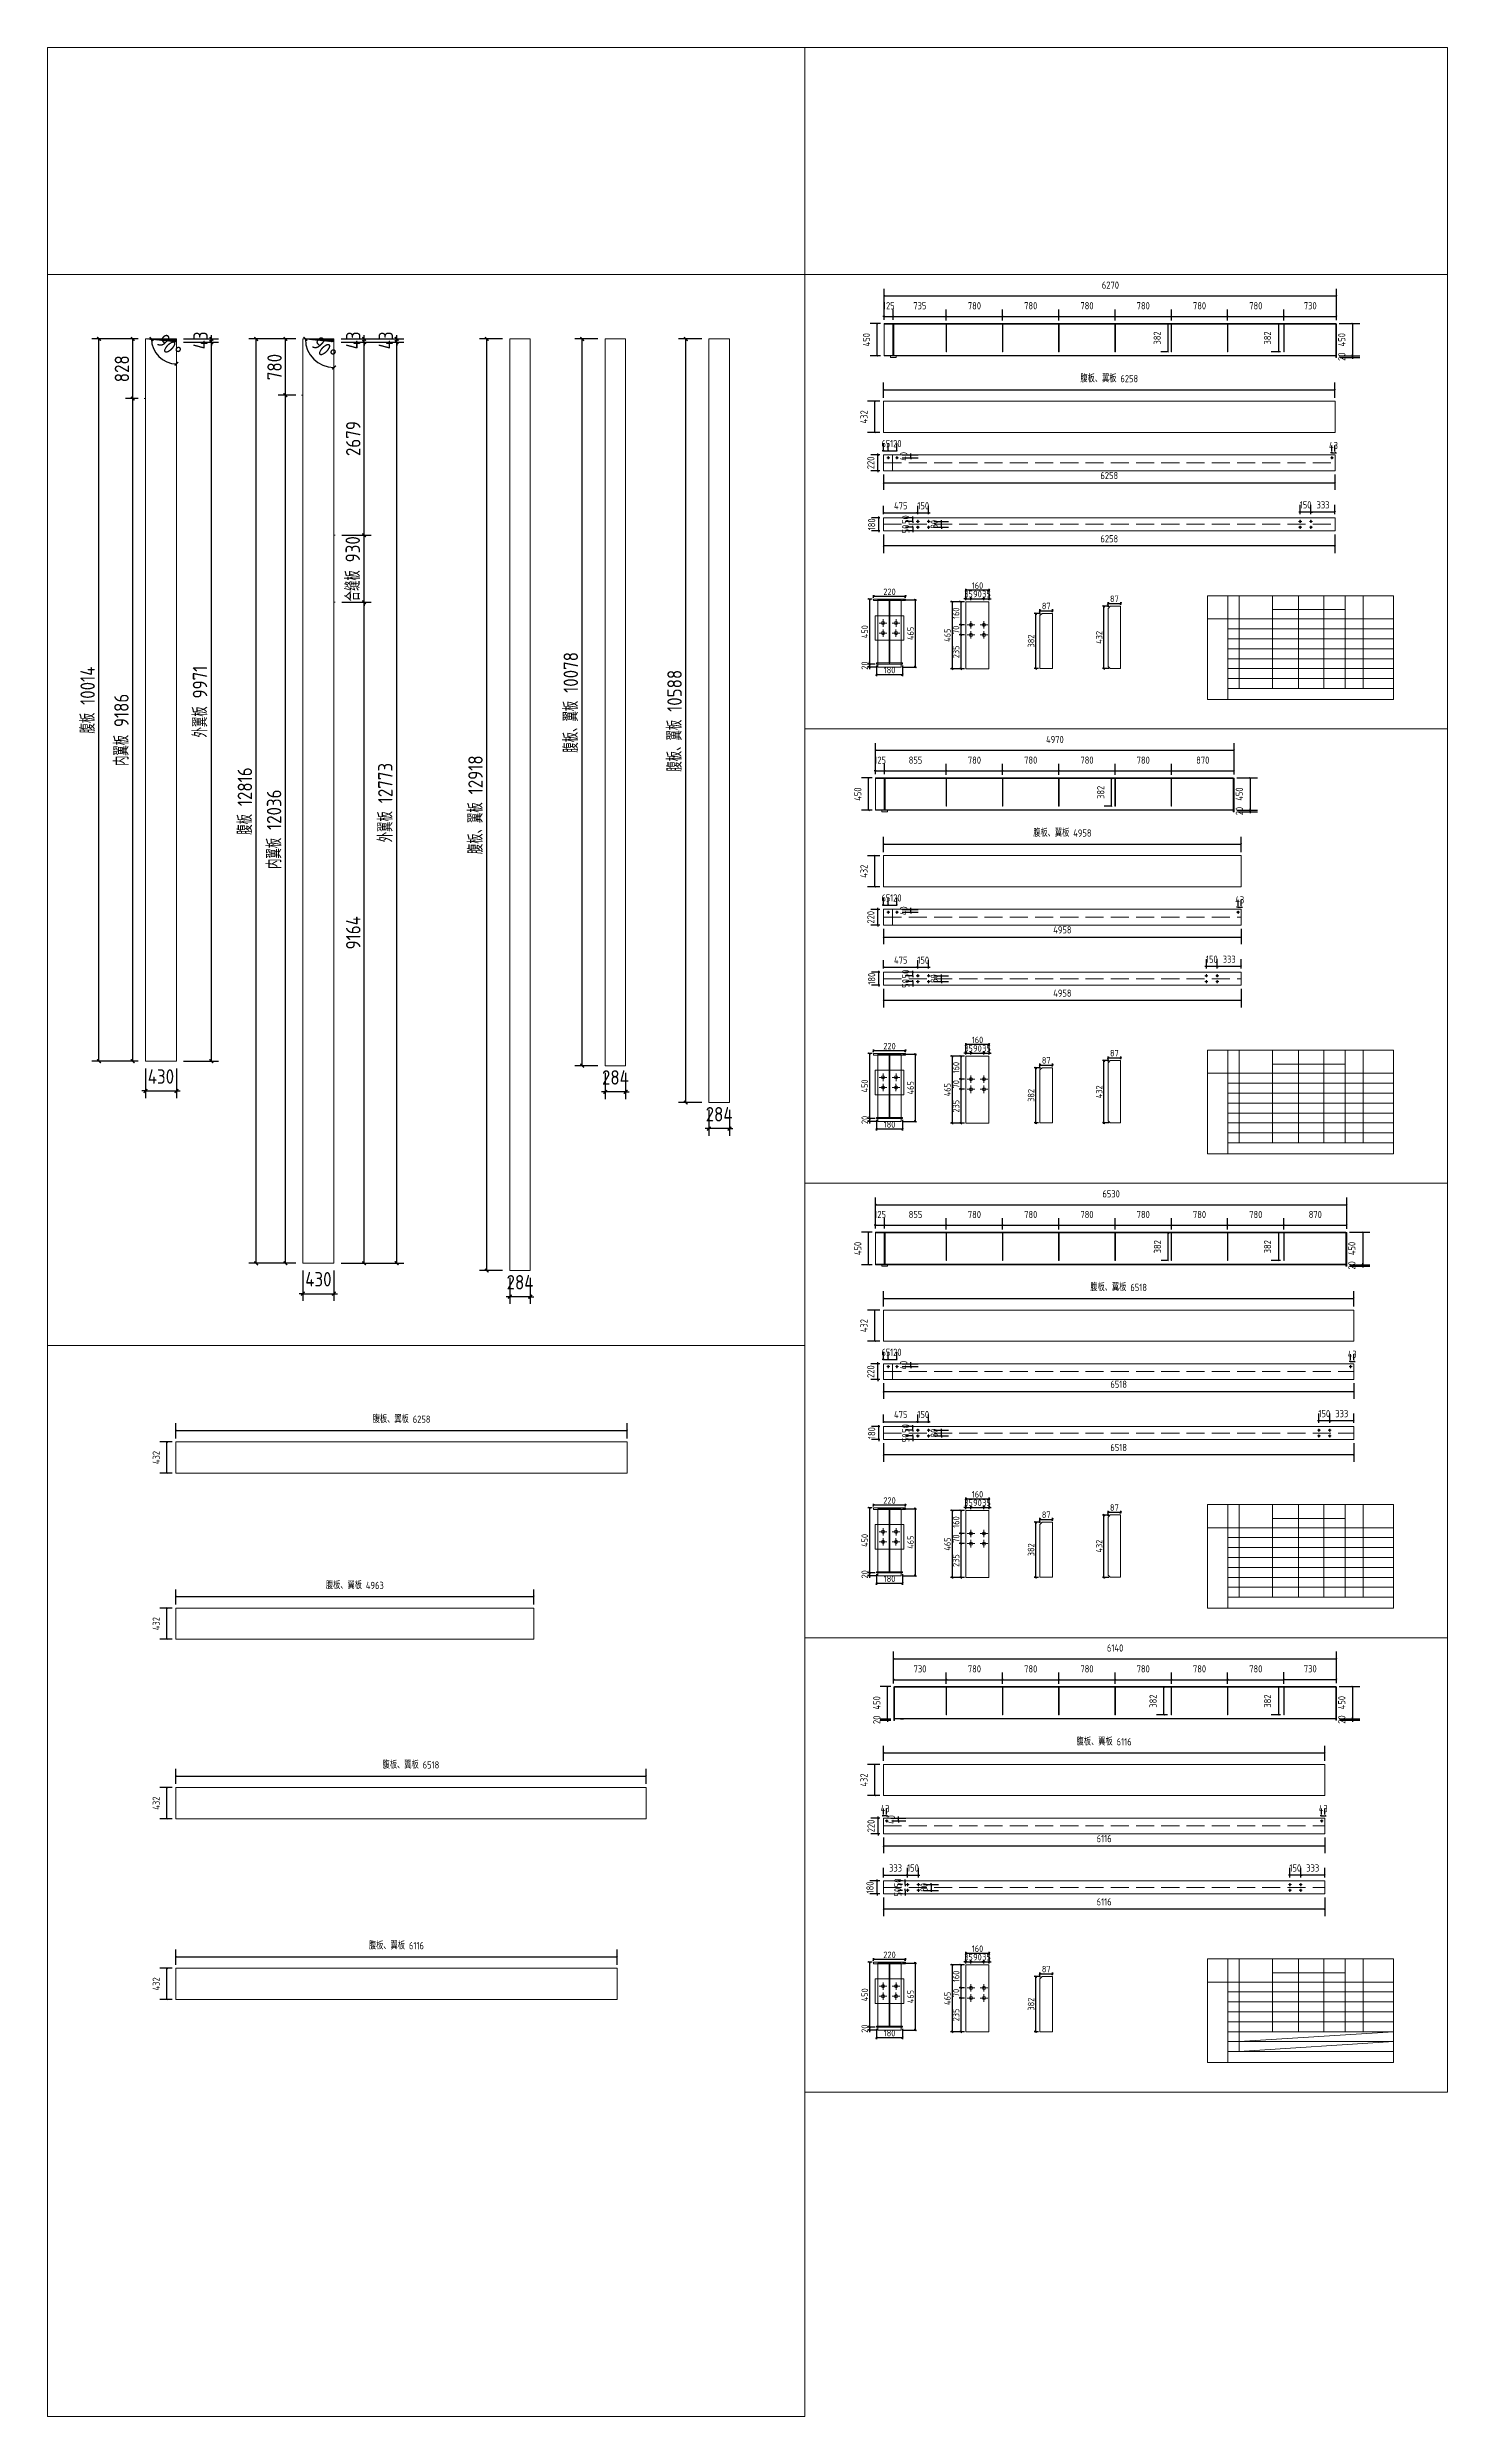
# Model space of a CAD drawing. Extents: x 485428 to 797698, y 56414 to 211814.
# Drawn here: x 778288 to 797698, y 125414 to 158264 of the extents above; entities that cross this region are included whole.
import ezdxf

# ---------------------------------------------------------------- set-up
doc = ezdxf.new("R2010")
doc.units = 0
doc.header["$LTSCALE"] = 1000
doc.header["$MEASUREMENT"] = 0
doc.linetypes.add('DASH', pattern=[0.35, 0.25, -0.1])
doc.layers.add('DOTE', color=1, linetype='Continuous')
doc.layers.add('钢架', color=7, linetype='Continuous', lineweight=25)
doc.styles.get("Standard").update_dxf_attribs({"font": 'gbenor.shx', "bigfont": 'gbcbig.shx'})
doc.dimstyles.get("Standard").update_dxf_attribs({"dimscale": 100, "dimtxt": 2, "dimasz": 0.4, "dimexe": 0.5, "dimexo": 1, "dimgap": 0.5, "dimtad": 1, "dimdec": 0, "dimzin": 0, "dimdsep": 46, "dimtxsty": 'Standard', "dimblk": 'ARCHTICK', "dimcen": 0.09, "dimadec": 0, "dimazin": 0, "dimtfac": 1, "dimtdec": 0, "dimtix": 1, "dimtmove": 2, "dimatfit": 3, "dimfxl": 1, "dimtolj": 1, "dimtzin": 0, "dimarcsym": 0})

msp = doc.modelspace()

# ---------------------------------------------------------------- blocks, each defined once
blk = doc.blocks.new('_ArchTick')
at = {"color": 0, "linetype": 'ByBlock', "const_width": 0.4}
blk.add_lwpolyline([(-0.5, -0.5), (0.5, 0.5)], dxfattribs=at)
blk = doc.blocks.new('*D2652')
at = {"color": 3, "lineweight": -2}
for p, q in [((779647, 144108), (779647, 143695)), ((780077, 144108), (780077, 143695)), ((779647, 143795), (779597, 143795)), ((779647, 143795), (780077, 143795)), ((780077, 143795), (780127, 143795))]:
    blk.add_line(p, q, dxfattribs=at)
at = {"layer": 'Defpoints', "color": 0}
for p in [(779647, 144208), (780077, 144208), (780077, 143795)]:
    blk.add_point(p, dxfattribs=at)
at = {"color": 3, "lineweight": -2, "xscale": 50, "yscale": 50, "zscale": 50}
blk.add_blockref('_ArchTick', (779647, 143795), dxfattribs=at)
at = {"color": 3, "lineweight": -2, "xscale": 50, "yscale": 50, "zscale": 50, "rotation": 180}
blk.add_blockref('_ArchTick', (780077, 143795), dxfattribs=at)
at = {"color": 0, "lineweight": 15, "insert": (779862, 143995), "char_height": 200, "attachment_point": 5}
blk.add_mtext('\\A1;430', dxfattribs=at)
blk = doc.blocks.new('*D2653')
at = {"color": 3, "lineweight": -2}
for p, q in [((779547, 153394), (779371, 153394)), ((779471, 144208), (779471, 153394)), ((779547, 144208), (779371, 144208))]:
    blk.add_line(p, q, dxfattribs=at)
at = {"layer": 'Defpoints', "color": 0}
for p in [(779471, 153394), (779647, 153394), (779647, 144208)]:
    blk.add_point(p, dxfattribs=at)
at = {"color": 3, "lineweight": -2, "xscale": 50, "yscale": 50, "zscale": 50}
for p, rotation in [((779471, 153394), 90), ((779471, 144208), 270)]:
    blk.add_blockref('_ArchTick', p, dxfattribs=dict(at, rotation=rotation))
at = {"color": 0, "lineweight": 15, "insert": (779315, 148801), "char_height": 200, "attachment_point": 5, "rotation": 90}
blk.add_mtext('\\A1;内翼板 9186', dxfattribs=at)
blk = doc.blocks.new('*D2654')
at = {"color": 3, "lineweight": -2}
for p, q in [((779547, 154222), (779371, 154222)), ((779471, 153394), (779471, 154222)), ((779547, 153394), (779371, 153394))]:
    blk.add_line(p, q, dxfattribs=at)
at = {"layer": 'Defpoints', "color": 0}
for p in [(779471, 154222), (779647, 154222), (779647, 153394)]:
    blk.add_point(p, dxfattribs=at)
at = {"color": 3, "lineweight": -2, "xscale": 50, "yscale": 50, "zscale": 50}
for p, rotation in [((779471, 154222), 90), ((779471, 153394), 270)]:
    blk.add_blockref('_ArchTick', p, dxfattribs=dict(at, rotation=rotation))
at = {"color": 0, "lineweight": 15, "insert": (779321, 153808), "char_height": 200, "attachment_point": 5, "rotation": 90}
blk.add_mtext('\\A1;828', dxfattribs=at)
blk = doc.blocks.new('*D2655')
at = {"color": 3, "lineweight": -2}
for p, q in [((780177, 154179), (780661, 154179)), ((780561, 144208), (780561, 154179)), ((780177, 144208), (780661, 144208))]:
    blk.add_line(p, q, dxfattribs=at)
at = {"layer": 'Defpoints', "color": 0}
for p in [(780077, 154179), (780561, 154179), (780077, 144208)]:
    blk.add_point(p, dxfattribs=at)
at = {"color": 3, "lineweight": -2, "xscale": 50, "yscale": 50, "zscale": 50}
for p, rotation in [((780561, 154179), 90), ((780561, 144208), 270)]:
    blk.add_blockref('_ArchTick', p, dxfattribs=dict(at, rotation=rotation))
at = {"color": 0, "lineweight": 15, "insert": (780404, 149194), "char_height": 200, "attachment_point": 5, "rotation": 90}
blk.add_mtext('\\A1;外翼板 9971', dxfattribs=at)
blk = doc.blocks.new('*D2656')
at = {"color": 3, "lineweight": -2}
for p, q in [((780177, 154222), (780661, 154222)), ((780177, 154179), (780661, 154179)), ((780561, 154222), (780561, 154272)), ((780561, 154179), (780561, 154222)), ((780561, 154179), (780561, 154129))]:
    blk.add_line(p, q, dxfattribs=at)
at = {"layer": 'Defpoints', "color": 0}
for p in [(780077, 154222), (780077, 154179), (780561, 154222)]:
    blk.add_point(p, dxfattribs=at)
at = {"color": 3, "lineweight": -2, "xscale": 50, "yscale": 50, "zscale": 50}
for p, rotation in [((780561, 154222), 270), ((780561, 154179), 90)]:
    blk.add_blockref('_ArchTick', p, dxfattribs=dict(at, rotation=rotation))
at = {"color": 0, "lineweight": 15, "insert": (780411, 154201), "char_height": 200, "attachment_point": 5, "rotation": 90}
blk.add_mtext('\\A1;43', dxfattribs=at)
blk = doc.blocks.new('*D2657')
at = {"color": 3, "lineweight": -2}
for p, q in [((779547, 154222), (778903, 154222)), ((779003, 144208), (779003, 154222)), ((779547, 144208), (778903, 144208))]:
    blk.add_line(p, q, dxfattribs=at)
at = {"layer": 'Defpoints', "color": 0}
for p in [(779003, 154222), (779647, 154222), (779647, 144208)]:
    blk.add_point(p, dxfattribs=at)
at = {"color": 3, "lineweight": -2, "xscale": 50, "yscale": 50, "zscale": 50}
for p, rotation in [((779003, 154222), 90), ((779003, 144208), 270)]:
    blk.add_blockref('_ArchTick', p, dxfattribs=dict(at, rotation=rotation))
at = {"color": 0, "lineweight": 15, "insert": (778846, 149215), "char_height": 200, "attachment_point": 5, "rotation": 90}
blk.add_mtext('\\A1;腹板 10014', dxfattribs=at)
blk = doc.blocks.new('*D2651')
at = {"color": 0, "lineweight": -2}
blk.add_arc((780077, 154222), 346, 180, 270, dxfattribs=at)
at = {"layer": 'Defpoints', "color": 0}
for p in [(779647, 154222), (780077, 154222), (780077, 154179), (779777, 154050), (780077, 144208)]:
    blk.add_point(p, dxfattribs=at)
at = {"color": 0, "lineweight": -2, "xscale": 50, "yscale": 50, "zscale": 50}
for p, rotation in [((779731, 154222), 90.00000000000516), ((780077, 153877), 359.9999999999989)]:
    blk.add_blockref('_ArchTick', p, dxfattribs=dict(at, rotation=rotation))
at = {"color": 0, "lineweight": 15, "insert": (779974, 154119), "char_height": 200, "attachment_point": 5, "rotation": 315}
blk.add_mtext('\\A1;90°', dxfattribs=at)
blk = doc.blocks.new('*D2660')
at = {"color": 3, "lineweight": -2}
for p, q in [((781830, 141306), (781830, 140884)), ((782260, 141306), (782260, 140884)), ((781830, 140984), (781780, 140984)), ((781830, 140984), (782260, 140984)), ((782260, 140984), (782310, 140984))]:
    blk.add_line(p, q, dxfattribs=at)
at = {"layer": 'Defpoints', "color": 0}
for p in [(781830, 141406), (782260, 141406), (782260, 140984)]:
    blk.add_point(p, dxfattribs=at)
at = {"color": 3, "lineweight": -2, "xscale": 50, "yscale": 50, "zscale": 50}
blk.add_blockref('_ArchTick', (781830, 140984), dxfattribs=at)
at = {"color": 3, "lineweight": -2, "xscale": 50, "yscale": 50, "zscale": 50, "rotation": 180}
blk.add_blockref('_ArchTick', (782260, 140984), dxfattribs=at)
at = {"color": 0, "lineweight": 15, "insert": (782045, 141184), "char_height": 200, "attachment_point": 5}
blk.add_mtext('\\A1;430', dxfattribs=at)
blk = doc.blocks.new('*D2658')
at = {"color": 3, "lineweight": -2}
for p, q in [((781730, 153442), (781487, 153442)), ((781587, 141406), (781587, 153442)), ((781730, 141406), (781487, 141406))]:
    blk.add_line(p, q, dxfattribs=at)
at = {"layer": 'Defpoints', "color": 0}
for p in [(781587, 153442), (781830, 153442), (781830, 141406)]:
    blk.add_point(p, dxfattribs=at)
at = {"color": 3, "lineweight": -2, "xscale": 50, "yscale": 50, "zscale": 50}
for p, rotation in [((781587, 153442), 90), ((781587, 141406), 270)]:
    blk.add_blockref('_ArchTick', p, dxfattribs=dict(at, rotation=rotation))
at = {"color": 0, "lineweight": 15, "insert": (781431, 147424), "char_height": 200, "attachment_point": 5, "rotation": 90}
blk.add_mtext('\\A1;内翼板 12036', dxfattribs=at)
blk = doc.blocks.new('*D2661')
at = {"color": 3, "lineweight": -2}
for p, q in [((782360, 154179), (783230, 154179)), ((783130, 141406), (783130, 154179)), ((782360, 141406), (783230, 141406))]:
    blk.add_line(p, q, dxfattribs=at)
at = {"layer": 'Defpoints', "color": 0}
for p in [(782260, 154179), (783130, 154179), (782260, 141406)]:
    blk.add_point(p, dxfattribs=at)
at = {"color": 3, "lineweight": -2, "xscale": 50, "yscale": 50, "zscale": 50}
for p, rotation in [((783130, 154179), 90), ((783130, 141406), 270)]:
    blk.add_blockref('_ArchTick', p, dxfattribs=dict(at, rotation=rotation))
at = {"color": 0, "lineweight": 15, "insert": (782973, 147793), "char_height": 200, "attachment_point": 5, "rotation": 90}
blk.add_mtext('\\A1;外翼板 12773', dxfattribs=at)
blk = doc.blocks.new('*D2662')
at = {"color": 3, "lineweight": -2}
for p, q in [((782360, 154222), (783230, 154222)), ((782360, 154179), (783230, 154179)), ((783130, 154222), (783130, 154272)), ((783130, 154179), (783130, 154222)), ((783130, 154179), (783130, 154129))]:
    blk.add_line(p, q, dxfattribs=at)
at = {"layer": 'Defpoints', "color": 0}
for p in [(782260, 154222), (782260, 154179), (783130, 154222)]:
    blk.add_point(p, dxfattribs=at)
at = {"color": 3, "lineweight": -2, "xscale": 50, "yscale": 50, "zscale": 50}
for p, rotation in [((783130, 154222), 270), ((783130, 154179), 90)]:
    blk.add_blockref('_ArchTick', p, dxfattribs=dict(at, rotation=rotation))
at = {"color": 0, "lineweight": 15, "insert": (782980, 154201), "char_height": 200, "attachment_point": 5, "rotation": 90}
blk.add_mtext('\\A1;43', dxfattribs=at)
blk = doc.blocks.new('*D2663')
at = {"color": 3, "lineweight": -2}
for p, q in [((781730, 154222), (781082, 154222)), ((781182, 141406), (781182, 154222)), ((781730, 141406), (781082, 141406))]:
    blk.add_line(p, q, dxfattribs=at)
at = {"layer": 'Defpoints', "color": 0}
for p in [(781182, 154222), (781830, 154222), (781830, 141406)]:
    blk.add_point(p, dxfattribs=at)
at = {"color": 3, "lineweight": -2, "xscale": 50, "yscale": 50, "zscale": 50}
for p, rotation in [((781182, 154222), 90), ((781182, 141406), 270)]:
    blk.add_blockref('_ArchTick', p, dxfattribs=dict(at, rotation=rotation))
at = {"color": 0, "lineweight": 15, "insert": (781026, 147814), "char_height": 200, "attachment_point": 5, "rotation": 90}
blk.add_mtext('\\A1;腹板 12816', dxfattribs=at)
blk = doc.blocks.new('*D2659')
at = {"color": 0, "lineweight": -2}
blk.add_arc((782260, 154222), 396, 180, 270, dxfattribs=at)
at = {"layer": 'Defpoints', "color": 0}
for p in [(781830, 154222), (782260, 154222), (782260, 154179), (781917, 154024), (782260, 141406)]:
    blk.add_point(p, dxfattribs=at)
at = {"color": 0, "lineweight": -2, "xscale": 50, "yscale": 50, "zscale": 50}
for p, rotation in [((781864, 154222), 90.00000000001286), ((782260, 153826), 359.9999999999996)]:
    blk.add_blockref('_ArchTick', p, dxfattribs=dict(at, rotation=rotation))
at = {"color": 0, "lineweight": 15, "insert": (782121, 154084), "char_height": 200, "attachment_point": 5, "rotation": 315}
blk.add_mtext('\\A1;90°', dxfattribs=at)
blk = doc.blocks.new('*D2664')
at = {"color": 3, "lineweight": -2}
for p, q in [((784598, 154222), (784279, 154222)), ((784379, 141304), (784379, 154222)), ((784598, 141304), (784279, 141304))]:
    blk.add_line(p, q, dxfattribs=at)
at = {"layer": 'Defpoints', "color": 0}
for p in [(784379, 154222), (784698, 154222), (784698, 141304)]:
    blk.add_point(p, dxfattribs=at)
at = {"color": 3, "lineweight": -2, "xscale": 50, "yscale": 50, "zscale": 50}
for p, rotation in [((784379, 154222), 90), ((784379, 141304), 270)]:
    blk.add_blockref('_ArchTick', p, dxfattribs=dict(at, rotation=rotation))
at = {"color": 0, "lineweight": 15, "insert": (784223, 147763), "char_height": 200, "attachment_point": 5, "rotation": 90}
blk.add_mtext('\\A1;腹板、翼板 12918', dxfattribs=at)
blk = doc.blocks.new('*D2665')
at = {"color": 3, "lineweight": -2}
for p, q in [((784698, 140942), (784648, 140942)), ((784698, 141204), (784698, 140842)), ((784982, 140942), (784698, 140942)), ((784982, 141204), (784982, 140842)), ((784982, 140942), (785032, 140942))]:
    blk.add_line(p, q, dxfattribs=at)
at = {"layer": 'Defpoints', "color": 0}
for p in [(784698, 141304), (784982, 141304), (784698, 140942)]:
    blk.add_point(p, dxfattribs=at)
at = {"color": 3, "lineweight": -2, "xscale": 50, "yscale": 50, "zscale": 50}
for p, rotation in [((784698, 140942), 5.903109488796288e-12), ((784982, 140942), 180.0000000000059)]:
    blk.add_blockref('_ArchTick', p, dxfattribs=dict(at, rotation=rotation))
at = {"color": 0, "lineweight": 15, "insert": (784840, 141142), "char_height": 200, "attachment_point": 5}
blk.add_mtext('\\A1;284', dxfattribs=at)
blk = doc.blocks.new('*D2666')
at = {"color": 3, "lineweight": -2}
for p, q in [((785920, 154222), (785601, 154222)), ((785701, 144144), (785701, 154222)), ((785920, 144144), (785601, 144144))]:
    blk.add_line(p, q, dxfattribs=at)
at = {"layer": 'Defpoints', "color": 0}
for p in [(785701, 154222), (786020, 154222), (786020, 144144)]:
    blk.add_point(p, dxfattribs=at)
at = {"color": 3, "lineweight": -2, "xscale": 50, "yscale": 50, "zscale": 50}
for p, rotation in [((785701, 154222), 90), ((785701, 144144), 270)]:
    blk.add_blockref('_ArchTick', p, dxfattribs=dict(at, rotation=rotation))
at = {"color": 0, "lineweight": 15, "insert": (785544, 149183), "char_height": 200, "attachment_point": 5, "rotation": 90}
blk.add_mtext('\\A1;腹板、翼板 10078', dxfattribs=at)
blk = doc.blocks.new('*D2667')
at = {"color": 3, "lineweight": -2}
for p, q in [((786020, 144044), (786020, 143682)), ((786304, 144044), (786304, 143682)), ((786020, 143782), (785970, 143782)), ((786304, 143782), (786020, 143782)), ((786304, 143782), (786354, 143782))]:
    blk.add_line(p, q, dxfattribs=at)
at = {"layer": 'Defpoints', "color": 0}
for p in [(786020, 144144), (786304, 144144), (786020, 143782)]:
    blk.add_point(p, dxfattribs=at)
at = {"color": 3, "lineweight": -2, "xscale": 50, "yscale": 50, "zscale": 50}
for p, rotation in [((786020, 143782), 5.903109488796288e-12), ((786304, 143782), 180.0000000000059)]:
    blk.add_blockref('_ArchTick', p, dxfattribs=dict(at, rotation=rotation))
at = {"color": 0, "lineweight": 15, "insert": (786162, 143982), "char_height": 200, "attachment_point": 5}
blk.add_mtext('\\A1;284', dxfattribs=at)
blk = doc.blocks.new('*D2668')
at = {"color": 3, "lineweight": -2}
for p, q in [((787358, 154222), (787038, 154222)), ((787138, 143634), (787138, 154222)), ((787358, 143634), (787038, 143634))]:
    blk.add_line(p, q, dxfattribs=at)
at = {"layer": 'Defpoints', "color": 0}
for p in [(787138, 154222), (787458, 154222), (787458, 143634)]:
    blk.add_point(p, dxfattribs=at)
at = {"color": 3, "lineweight": -2, "xscale": 50, "yscale": 50, "zscale": 50}
for p, rotation in [((787138, 154222), 90), ((787138, 143634), 270)]:
    blk.add_blockref('_ArchTick', p, dxfattribs=dict(at, rotation=rotation))
at = {"color": 0, "lineweight": 15, "insert": (786982, 148928), "char_height": 200, "attachment_point": 5, "rotation": 90}
blk.add_mtext('\\A1;腹板、翼板 10588', dxfattribs=at)
blk = doc.blocks.new('*D2669')
at = {"color": 3, "lineweight": -2}
for p, q in [((787458, 143272), (787408, 143272)), ((787458, 143534), (787458, 143172)), ((787742, 143272), (787458, 143272)), ((787742, 143534), (787742, 143172)), ((787742, 143272), (787792, 143272))]:
    blk.add_line(p, q, dxfattribs=at)
at = {"layer": 'Defpoints', "color": 0}
for p in [(787458, 143634), (787742, 143634), (787458, 143272)]:
    blk.add_point(p, dxfattribs=at)
at = {"color": 3, "lineweight": -2, "xscale": 50, "yscale": 50, "zscale": 50}
for p, rotation in [((787458, 143272), 5.903109488796288e-12), ((787742, 143272), 180.0000000000059)]:
    blk.add_blockref('_ArchTick', p, dxfattribs=dict(at, rotation=rotation))
at = {"color": 0, "lineweight": 15, "insert": (787600, 143472), "char_height": 200, "attachment_point": 5}
blk.add_mtext('\\A1;284', dxfattribs=at)
blk = doc.blocks.new('*D2670')
at = {"color": 3, "lineweight": -2}
for p, q in [((781730, 154222), (781487, 154222)), ((781587, 153442), (781587, 154222)), ((781730, 153442), (781487, 153442))]:
    blk.add_line(p, q, dxfattribs=at)
at = {"layer": 'Defpoints', "color": 0}
for p in [(781587, 154222), (781830, 154222), (781830, 153442)]:
    blk.add_point(p, dxfattribs=at)
at = {"color": 3, "lineweight": -2, "xscale": 50, "yscale": 50, "zscale": 50}
for p, rotation in [((781587, 154222), 90), ((781587, 153442), 270)]:
    blk.add_blockref('_ArchTick', p, dxfattribs=dict(at, rotation=rotation))
at = {"color": 0, "lineweight": 15, "insert": (781437, 153832), "char_height": 200, "attachment_point": 5, "rotation": 90}
blk.add_mtext('\\A1;780', dxfattribs=at)
blk = doc.blocks.new('*D2671')
at = {"color": 3, "lineweight": -2}
for p, q in [((782369, 150570), (782778, 150570)), ((782678, 141406), (782678, 150570)), ((782360, 141406), (782778, 141406))]:
    blk.add_line(p, q, dxfattribs=at)
at = {"layer": 'Defpoints', "color": 0}
for p in [(782269, 150570), (782678, 150570), (782260, 141406)]:
    blk.add_point(p, dxfattribs=at)
at = {"color": 3, "lineweight": -2, "xscale": 50, "yscale": 50, "zscale": 50}
for p, rotation in [((782678, 150570), 90), ((782678, 141406), 270)]:
    blk.add_blockref('_ArchTick', p, dxfattribs=dict(at, rotation=rotation))
at = {"color": 0, "lineweight": 15, "insert": (782528, 145988), "char_height": 200, "attachment_point": 5, "rotation": 90}
blk.add_mtext('\\A1;9164', dxfattribs=at)
blk = doc.blocks.new('*D2672')
at = {"color": 3, "lineweight": -2}
for p, q in [((782369, 151500), (782778, 151500)), ((782678, 151500), (782678, 151550)), ((782678, 150570), (782678, 151500)), ((782369, 150570), (782778, 150570)), ((782678, 150570), (782678, 150520))]:
    blk.add_line(p, q, dxfattribs=at)
at = {"layer": 'Defpoints', "color": 0}
for p in [(782269, 151500), (782678, 151500), (782269, 150570)]:
    blk.add_point(p, dxfattribs=at)
at = {"color": 3, "lineweight": -2, "xscale": 50, "yscale": 50, "zscale": 50}
for p, rotation in [((782678, 151500), 270), ((782678, 150570), 90)]:
    blk.add_blockref('_ArchTick', p, dxfattribs=dict(at, rotation=rotation))
at = {"color": 0, "lineweight": 15, "insert": (782521, 151035), "char_height": 200, "attachment_point": 5, "rotation": 90}
blk.add_mtext('\\A1;合缝板 930', dxfattribs=at)
blk = doc.blocks.new('*D2673')
at = {"color": 3, "lineweight": -2}
for p, q in [((782360, 154179), (782778, 154179)), ((782678, 151500), (782678, 154179)), ((782369, 151500), (782778, 151500))]:
    blk.add_line(p, q, dxfattribs=at)
at = {"layer": 'Defpoints', "color": 0}
for p in [(782260, 154179), (782678, 154179), (782269, 151500)]:
    blk.add_point(p, dxfattribs=at)
at = {"color": 3, "lineweight": -2, "xscale": 50, "yscale": 50, "zscale": 50}
for p, rotation in [((782678, 154179), 90), ((782678, 151500), 270)]:
    blk.add_blockref('_ArchTick', p, dxfattribs=dict(at, rotation=rotation))
at = {"color": 0, "lineweight": 15, "insert": (782528, 152840), "char_height": 200, "attachment_point": 5, "rotation": 90}
blk.add_mtext('\\A1;2679', dxfattribs=at)
blk = doc.blocks.new('*D2674')
at = {"color": 3, "lineweight": -2}
for p, q in [((782360, 154222), (782778, 154222)), ((782360, 154179), (782778, 154179)), ((782678, 154222), (782678, 154272)), ((782678, 154179), (782678, 154222)), ((782678, 154179), (782678, 154129))]:
    blk.add_line(p, q, dxfattribs=at)
at = {"layer": 'Defpoints', "color": 0}
for p in [(782260, 154222), (782260, 154179), (782678, 154222)]:
    blk.add_point(p, dxfattribs=at)
at = {"color": 3, "lineweight": -2, "xscale": 50, "yscale": 50, "zscale": 50}
for p, rotation in [((782678, 154222), 270), ((782678, 154179), 90)]:
    blk.add_blockref('_ArchTick', p, dxfattribs=dict(at, rotation=rotation))
at = {"color": 0, "lineweight": 15, "insert": (782528, 154201), "char_height": 200, "attachment_point": 5, "rotation": 90}
blk.add_mtext('\\A1;43', dxfattribs=at)
blk = doc.blocks.new('*D2816')
at = {"color": 3, "lineweight": -2}
for p, q in [((789889, 154532), (789869, 154532)), ((789889, 154486), (789889, 154632)), ((789889, 154532), (790014, 154532)), ((790014, 154486), (790014, 154632)), ((790014, 154532), (790034, 154532))]:
    blk.add_line(p, q, dxfattribs=at)
at = {"layer": 'Defpoints', "color": 0}
for p in [(789889, 154436), (790014, 154532), (790014, 154436)]:
    blk.add_point(p, dxfattribs=at)
at = {"color": 3, "lineweight": -2, "xscale": 20, "yscale": 20, "zscale": 20}
blk.add_blockref('_ArchTick', (789889, 154532), dxfattribs=at)
at = {"color": 3, "lineweight": -2, "xscale": 20, "yscale": 20, "zscale": 20, "rotation": 180}
blk.add_blockref('_ArchTick', (790014, 154532), dxfattribs=at)
at = {"color": 0, "lineweight": 15, "insert": (789952, 154682), "char_height": 100, "attachment_point": 5}
blk.add_mtext('\\A1;125', dxfattribs=at)
blk = doc.blocks.new('*D2817')
at = {"color": 3, "lineweight": -2}
for p, q in [((790014, 154486), (790014, 154632)), ((790014, 154532), (790749, 154532)), ((790749, 154476), (790749, 154632))]:
    blk.add_line(p, q, dxfattribs=at)
at = {"layer": 'Defpoints', "color": 0}
for p in [(790014, 154436), (790749, 154532), (790749, 154426)]:
    blk.add_point(p, dxfattribs=at)
at = {"color": 3, "lineweight": -2, "xscale": 20, "yscale": 20, "zscale": 20, "rotation": 180}
blk.add_blockref('_ArchTick', (790014, 154532), dxfattribs=at)
at = {"color": 3, "lineweight": -2, "xscale": 20, "yscale": 20, "zscale": 20}
blk.add_blockref('_ArchTick', (790749, 154532), dxfattribs=at)
at = {"color": 0, "lineweight": 15, "insert": (790382, 154682), "char_height": 100, "attachment_point": 5}
blk.add_mtext('\\A1;735', dxfattribs=at)
blk = doc.blocks.new('*D2818')
at = {"color": 3, "lineweight": -2}
for p, q in [((790749, 154476), (790749, 154632)), ((790749, 154532), (791529, 154532)), ((791529, 154476), (791529, 154632))]:
    blk.add_line(p, q, dxfattribs=at)
at = {"layer": 'Defpoints', "color": 0}
for p in [(790749, 154426), (791529, 154532), (791529, 154426)]:
    blk.add_point(p, dxfattribs=at)
at = {"color": 3, "lineweight": -2, "xscale": 20, "yscale": 20, "zscale": 20, "rotation": 180}
blk.add_blockref('_ArchTick', (790749, 154532), dxfattribs=at)
at = {"color": 3, "lineweight": -2, "xscale": 20, "yscale": 20, "zscale": 20}
blk.add_blockref('_ArchTick', (791529, 154532), dxfattribs=at)
at = {"color": 0, "lineweight": 15, "insert": (791139, 154682), "char_height": 100, "attachment_point": 5}
blk.add_mtext('\\A1;780', dxfattribs=at)
blk = doc.blocks.new('*D2819')
at = {"color": 3, "lineweight": -2}
for p, q in [((791529, 154476), (791529, 154632)), ((791529, 154532), (792309, 154532)), ((792309, 154476), (792309, 154632))]:
    blk.add_line(p, q, dxfattribs=at)
at = {"layer": 'Defpoints', "color": 0}
for p in [(791529, 154426), (792309, 154532), (792309, 154426)]:
    blk.add_point(p, dxfattribs=at)
at = {"color": 3, "lineweight": -2, "xscale": 20, "yscale": 20, "zscale": 20, "rotation": 180}
blk.add_blockref('_ArchTick', (791529, 154532), dxfattribs=at)
at = {"color": 3, "lineweight": -2, "xscale": 20, "yscale": 20, "zscale": 20}
blk.add_blockref('_ArchTick', (792309, 154532), dxfattribs=at)
at = {"color": 0, "lineweight": 15, "insert": (791919, 154682), "char_height": 100, "attachment_point": 5}
blk.add_mtext('\\A1;780', dxfattribs=at)
blk = doc.blocks.new('*D2820')
at = {"color": 3, "lineweight": -2}
for p, q in [((792309, 154476), (792309, 154632)), ((792309, 154532), (793089, 154532)), ((793089, 154476), (793089, 154632))]:
    blk.add_line(p, q, dxfattribs=at)
at = {"layer": 'Defpoints', "color": 0}
for p in [(792309, 154426), (793089, 154532), (793089, 154426)]:
    blk.add_point(p, dxfattribs=at)
at = {"color": 3, "lineweight": -2, "xscale": 20, "yscale": 20, "zscale": 20, "rotation": 180}
blk.add_blockref('_ArchTick', (792309, 154532), dxfattribs=at)
at = {"color": 3, "lineweight": -2, "xscale": 20, "yscale": 20, "zscale": 20}
blk.add_blockref('_ArchTick', (793089, 154532), dxfattribs=at)
at = {"color": 0, "lineweight": 15, "insert": (792699, 154682), "char_height": 100, "attachment_point": 5}
blk.add_mtext('\\A1;780', dxfattribs=at)
blk = doc.blocks.new('*D2821')
at = {"color": 3, "lineweight": -2}
for p, q in [((793089, 154476), (793089, 154632)), ((793089, 154532), (793869, 154532)), ((793869, 154476), (793869, 154632))]:
    blk.add_line(p, q, dxfattribs=at)
at = {"layer": 'Defpoints', "color": 0}
for p in [(793089, 154426), (793869, 154532), (793869, 154426)]:
    blk.add_point(p, dxfattribs=at)
at = {"color": 3, "lineweight": -2, "xscale": 20, "yscale": 20, "zscale": 20, "rotation": 180}
blk.add_blockref('_ArchTick', (793089, 154532), dxfattribs=at)
at = {"color": 3, "lineweight": -2, "xscale": 20, "yscale": 20, "zscale": 20}
blk.add_blockref('_ArchTick', (793869, 154532), dxfattribs=at)
at = {"color": 0, "lineweight": 15, "insert": (793479, 154682), "char_height": 100, "attachment_point": 5}
blk.add_mtext('\\A1;780', dxfattribs=at)
blk = doc.blocks.new('*D2822')
at = {"color": 3, "lineweight": -2}
for p, q in [((793869, 154476), (793869, 154632)), ((793869, 154532), (794649, 154532)), ((794649, 154476), (794649, 154632))]:
    blk.add_line(p, q, dxfattribs=at)
at = {"layer": 'Defpoints', "color": 0}
for p in [(793869, 154426), (794649, 154532), (794649, 154426)]:
    blk.add_point(p, dxfattribs=at)
at = {"color": 3, "lineweight": -2, "xscale": 20, "yscale": 20, "zscale": 20, "rotation": 180}
blk.add_blockref('_ArchTick', (793869, 154532), dxfattribs=at)
at = {"color": 3, "lineweight": -2, "xscale": 20, "yscale": 20, "zscale": 20}
blk.add_blockref('_ArchTick', (794649, 154532), dxfattribs=at)
at = {"color": 0, "lineweight": 15, "insert": (794259, 154682), "char_height": 100, "attachment_point": 5}
blk.add_mtext('\\A1;780', dxfattribs=at)
blk = doc.blocks.new('*D2823')
at = {"color": 3, "lineweight": -2}
for p, q in [((794649, 154476), (794649, 154632)), ((794649, 154532), (795429, 154532)), ((795429, 154476), (795429, 154632))]:
    blk.add_line(p, q, dxfattribs=at)
at = {"layer": 'Defpoints', "color": 0}
for p in [(794649, 154426), (795429, 154532), (795429, 154426)]:
    blk.add_point(p, dxfattribs=at)
at = {"color": 3, "lineweight": -2, "xscale": 20, "yscale": 20, "zscale": 20, "rotation": 180}
blk.add_blockref('_ArchTick', (794649, 154532), dxfattribs=at)
at = {"color": 3, "lineweight": -2, "xscale": 20, "yscale": 20, "zscale": 20}
blk.add_blockref('_ArchTick', (795429, 154532), dxfattribs=at)
at = {"color": 0, "lineweight": 15, "insert": (795039, 154682), "char_height": 100, "attachment_point": 5}
blk.add_mtext('\\A1;780', dxfattribs=at)
blk = doc.blocks.new('*D2824')
at = {"color": 3, "lineweight": -2}
for p, q in [((795429, 154476), (795429, 154632)), ((795429, 154532), (796159, 154532)), ((796159, 154481), (796159, 154632))]:
    blk.add_line(p, q, dxfattribs=at)
at = {"layer": 'Defpoints', "color": 0}
for p in [(795429, 154426), (796159, 154532), (796159, 154431)]:
    blk.add_point(p, dxfattribs=at)
at = {"color": 3, "lineweight": -2, "xscale": 20, "yscale": 20, "zscale": 20, "rotation": 180}
blk.add_blockref('_ArchTick', (795429, 154532), dxfattribs=at)
at = {"color": 3, "lineweight": -2, "xscale": 20, "yscale": 20, "zscale": 20}
blk.add_blockref('_ArchTick', (796159, 154532), dxfattribs=at)
at = {"color": 0, "lineweight": 15, "insert": (795794, 154682), "char_height": 100, "attachment_point": 5}
blk.add_mtext('\\A1;730', dxfattribs=at)
blk = doc.blocks.new('*D2825')
at = {"color": 3, "lineweight": -2}
for p, q in [((789839, 154436), (789692, 154436)), ((789792, 153986), (789792, 154436)), ((789839, 153986), (789692, 153986))]:
    blk.add_line(p, q, dxfattribs=at)
at = {"layer": 'Defpoints', "color": 0}
for p in [(789792, 154436), (789889, 154436), (789889, 153986)]:
    blk.add_point(p, dxfattribs=at)
at = {"color": 3, "lineweight": -2, "xscale": 20, "yscale": 20, "zscale": 20}
for p, rotation in [((789792, 154436), 90), ((789792, 153986), 270)]:
    blk.add_blockref('_ArchTick', p, dxfattribs=dict(at, rotation=rotation))
at = {"color": 0, "lineweight": 15, "insert": (789642, 154211), "char_height": 100, "attachment_point": 5, "rotation": 90}
blk.add_mtext('\\A1;450', dxfattribs=at)
blk = doc.blocks.new('*D2826')
at = {"color": 3, "lineweight": -2}
for p, q in [((795382, 154426), (795252, 154426)), ((795352, 154426), (795352, 154044)), ((795382, 154044), (795252, 154044))]:
    blk.add_line(p, q, dxfattribs=at)
at = {"layer": 'Defpoints', "color": 0}
for p in [(795432, 154426), (795352, 154044), (795432, 154044)]:
    blk.add_point(p, dxfattribs=at)
at = {"color": 3, "lineweight": -2, "xscale": 20, "yscale": 20, "zscale": 20}
for p, rotation in [((795352, 154426), 90), ((795352, 154044), 270)]:
    blk.add_blockref('_ArchTick', p, dxfattribs=dict(at, rotation=rotation))
at = {"color": 0, "lineweight": 15, "insert": (795202, 154235), "char_height": 100, "attachment_point": 5, "rotation": 90}
blk.add_mtext('\\A1;382', dxfattribs=at)
blk = doc.blocks.new('*D2809')
at = {"color": 3, "lineweight": -2}
for p, q in [((789889, 154486), (789889, 154918)), ((789889, 154818), (796159, 154818)), ((796159, 154481), (796159, 154918))]:
    blk.add_line(p, q, dxfattribs=at)
at = {"layer": 'Defpoints', "color": 0}
for p in [(796159, 154818), (789889, 154436), (796159, 154431)]:
    blk.add_point(p, dxfattribs=at)
at = {"color": 3, "lineweight": -2, "xscale": 20, "yscale": 20, "zscale": 20, "rotation": 180}
blk.add_blockref('_ArchTick', (789889, 154818), dxfattribs=at)
at = {"color": 3, "lineweight": -2, "xscale": 20, "yscale": 20, "zscale": 20}
blk.add_blockref('_ArchTick', (796159, 154818), dxfattribs=at)
at = {"color": 0, "lineweight": 15, "insert": (793024, 154968), "char_height": 100, "attachment_point": 5}
blk.add_mtext('\\A1;6270', dxfattribs=at)
blk = doc.blocks.new('*D2827')
at = {"color": 3, "lineweight": -2}
for p, q in [((790192, 150651), (789732, 150651)), ((789742, 150633), (789742, 150671)), ((790182, 150633), (790182, 150671))]:
    blk.add_line(p, q, dxfattribs=at)
at = {"layer": 'Defpoints', "color": 0}
for p in [(789742, 150651), (789742, 150613), (790182, 150613)]:
    blk.add_point(p, dxfattribs=at)
at = {"color": 3, "lineweight": -2, "xscale": 30, "yscale": 30, "zscale": 30}
for p, rotation in [((789742, 150651), 180.0000000000038), ((790182, 150651), 3.75699471533153e-12)]:
    blk.add_blockref('_ArchTick', p, dxfattribs=dict(at, rotation=rotation))
at = {"color": 0, "lineweight": 15, "insert": (789962, 150716), "char_height": 90, "attachment_point": 5}
blk.add_mtext('\\A1;220', dxfattribs=at)
blk = doc.blocks.new('*D2828')
at = {"color": 3, "lineweight": -2}
for p, q in [((789722, 150613), (789663, 150613)), ((789683, 150623), (789683, 149703)), ((789762, 149713), (789663, 149713))]:
    blk.add_line(p, q, dxfattribs=at)
at = {"layer": 'Defpoints', "color": 0}
for p in [(789742, 150613), (789683, 149713), (789782, 149713)]:
    blk.add_point(p, dxfattribs=at)
at = {"color": 3, "lineweight": -2, "xscale": 30, "yscale": 30, "zscale": 30}
for p, rotation in [((789683, 150613), 90), ((789683, 149713), 270)]:
    blk.add_blockref('_ArchTick', p, dxfattribs=dict(at, rotation=rotation))
at = {"color": 0, "lineweight": 15, "insert": (789618, 150163), "char_height": 90, "attachment_point": 5, "rotation": 90}
blk.add_mtext('\\A1;450', dxfattribs=at)
blk = doc.blocks.new('*D2829')
at = {"color": 3, "lineweight": -2}
for p, q in [((789762, 149713), (789663, 149713)), ((789782, 149673), (789663, 149673)), ((789683, 149713), (789683, 149743)), ((789683, 149713), (789683, 149673)), ((789683, 149673), (789683, 149643))]:
    blk.add_line(p, q, dxfattribs=at)
at = {"layer": 'Defpoints', "color": 0}
for p in [(789683, 149673), (789782, 149713), (789802, 149673)]:
    blk.add_point(p, dxfattribs=at)
at = {"color": 3, "lineweight": -2, "xscale": 30, "yscale": 30, "zscale": 30}
for p, rotation in [((789683, 149713), 270), ((789683, 149673), 90)]:
    blk.add_blockref('_ArchTick', p, dxfattribs=dict(at, rotation=rotation))
at = {"color": 0, "lineweight": 15, "insert": (789618, 149693), "char_height": 90, "attachment_point": 5, "rotation": 90}
blk.add_mtext('\\A1;20', dxfattribs=at)
blk = doc.blocks.new('*D2830')
at = {"color": 3, "lineweight": -2}
for p, q in [((790142, 150603), (790338, 150603)), ((790318, 150613), (790318, 149663)), ((790142, 149673), (790338, 149673))]:
    blk.add_line(p, q, dxfattribs=at)
at = {"layer": 'Defpoints', "color": 0}
for p in [(790122, 150603), (790122, 149673), (790318, 149673)]:
    blk.add_point(p, dxfattribs=at)
at = {"color": 3, "lineweight": -2, "xscale": 30, "yscale": 30, "zscale": 30}
for p, rotation in [((790318, 150603), 90), ((790318, 149673), 270)]:
    blk.add_blockref('_ArchTick', p, dxfattribs=dict(at, rotation=rotation))
at = {"color": 0, "lineweight": 15, "insert": (790253, 150138), "char_height": 90, "attachment_point": 5, "rotation": 90}
blk.add_mtext('\\A1;465', dxfattribs=at)
blk = doc.blocks.new('*D2831')
at = {"color": 3, "lineweight": -2}
for p, q in [((789829, 153357), (789657, 153357)), ((789757, 152925), (789757, 153357)), ((789829, 152925), (789657, 152925))]:
    blk.add_line(p, q, dxfattribs=at)
at = {"layer": 'Defpoints', "color": 0}
for p in [(789757, 153357), (789879, 153357), (789879, 152925)]:
    blk.add_point(p, dxfattribs=at)
at = {"color": 3, "lineweight": -2, "xscale": 20, "yscale": 20, "zscale": 20}
for p, rotation in [((789757, 153357), 90), ((789757, 152925), 270)]:
    blk.add_blockref('_ArchTick', p, dxfattribs=dict(at, rotation=rotation))
at = {"color": 0, "lineweight": 15, "insert": (789607, 153141), "char_height": 100, "attachment_point": 5, "rotation": 90}
blk.add_mtext('\\A1;432', dxfattribs=at)
blk = doc.blocks.new('*D2832')
at = {"color": 3, "lineweight": -2}
for p, q in [((789879, 153407), (789879, 153617)), ((789879, 153517), (796137, 153517)), ((796137, 153407), (796137, 153617))]:
    blk.add_line(p, q, dxfattribs=at)
at = {"layer": 'Defpoints', "color": 0}
for p in [(796137, 153517), (789879, 153357), (796137, 153357)]:
    blk.add_point(p, dxfattribs=at)
at = {"color": 3, "lineweight": -2, "xscale": 20, "yscale": 20, "zscale": 20, "rotation": 180}
blk.add_blockref('_ArchTick', (789879, 153517), dxfattribs=at)
at = {"color": 3, "lineweight": -2, "xscale": 20, "yscale": 20, "zscale": 20}
blk.add_blockref('_ArchTick', (796137, 153517), dxfattribs=at)
at = {"color": 0, "lineweight": 15, "insert": (793008, 153670), "char_height": 100, "attachment_point": 5}
blk.add_mtext('\\A1;腹板、翼板 6258', dxfattribs=at)
blk = doc.blocks.new('*D2833')
at = {"color": 3, "lineweight": -2}
for p, q in [((791001, 150578), (790929, 150578)), ((790949, 150588), (790949, 150248)), ((791001, 150258), (790929, 150258))]:
    blk.add_line(p, q, dxfattribs=at)
at = {"layer": 'Defpoints', "color": 0}
for p in [(791021, 150578), (790949, 150258), (791021, 150258)]:
    blk.add_point(p, dxfattribs=at)
at = {"color": 3, "lineweight": -2, "xscale": 30, "yscale": 30, "zscale": 30}
for p, rotation in [((790949, 150578), 90), ((790949, 150258), 270)]:
    blk.add_blockref('_ArchTick', p, dxfattribs=dict(at, rotation=rotation))
at = {"color": 0, "lineweight": 15, "insert": (790884, 150418), "char_height": 90, "attachment_point": 5, "rotation": 90}
blk.add_mtext('\\A1;160', dxfattribs=at)
blk = doc.blocks.new('*D2810')
at = {"color": 3, "lineweight": -2}
for p, q in [((791001, 150258), (790929, 150258)), ((790949, 150268), (790949, 150108)), ((791001, 150118), (790929, 150118))]:
    blk.add_line(p, q, dxfattribs=at)
at = {"layer": 'Defpoints', "color": 0}
for p in [(791021, 150258), (790949, 150118), (791021, 150118)]:
    blk.add_point(p, dxfattribs=at)
at = {"color": 3, "lineweight": -2, "xscale": 30, "yscale": 30, "zscale": 30}
for p, rotation in [((790949, 150258), 90), ((790949, 150118), 270)]:
    blk.add_blockref('_ArchTick', p, dxfattribs=dict(at, rotation=rotation))
at = {"color": 0, "lineweight": 15, "insert": (790884, 150188), "char_height": 90, "attachment_point": 5, "rotation": 90}
blk.add_mtext('\\A1;70', dxfattribs=at)
blk = doc.blocks.new('*D2834')
at = {"color": 3, "lineweight": -2}
for p, q in [((790949, 150128), (790949, 149638)), ((791001, 150118), (790929, 150118)), ((791001, 149648), (790929, 149648))]:
    blk.add_line(p, q, dxfattribs=at)
at = {"layer": 'Defpoints', "color": 0}
for p in [(791021, 150118), (790949, 149648), (791021, 149648)]:
    blk.add_point(p, dxfattribs=at)
at = {"color": 3, "lineweight": -2, "xscale": 30, "yscale": 30, "zscale": 30}
for p, rotation in [((790949, 150118), 90), ((790949, 149648), 270)]:
    blk.add_blockref('_ArchTick', p, dxfattribs=dict(at, rotation=rotation))
at = {"color": 0, "lineweight": 15, "insert": (790884, 149883), "char_height": 90, "attachment_point": 5, "rotation": 90}
blk.add_mtext('\\A1;235', dxfattribs=at)
blk = doc.blocks.new('*D2811')
at = {"color": 3, "lineweight": -2}
for p, q in [((791021, 150620), (790991, 150620)), ((791021, 150598), (791021, 150640)), ((791021, 150620), (791091, 150620)), ((791091, 150598), (791091, 150640)), ((791091, 150620), (791121, 150620))]:
    blk.add_line(p, q, dxfattribs=at)
at = {"layer": 'Defpoints', "color": 0}
for p in [(791021, 150578), (791091, 150620), (791091, 150578)]:
    blk.add_point(p, dxfattribs=at)
at = {"color": 3, "lineweight": -2, "xscale": 30, "yscale": 30, "zscale": 30}
blk.add_blockref('_ArchTick', (791021, 150620), dxfattribs=at)
at = {"color": 3, "lineweight": -2, "xscale": 30, "yscale": 30, "zscale": 30, "rotation": 180}
blk.add_blockref('_ArchTick', (791091, 150620), dxfattribs=at)
at = {"color": 0, "lineweight": 15, "insert": (791056, 150685), "char_height": 90, "attachment_point": 5}
blk.add_mtext('\\A1;35', dxfattribs=at)
blk = doc.blocks.new('*D2812')
at = {"color": 3, "lineweight": -2}
for p, q in [((791081, 150620), (791281, 150620)), ((791091, 150598), (791091, 150640)), ((791271, 150598), (791271, 150640))]:
    blk.add_line(p, q, dxfattribs=at)
at = {"layer": 'Defpoints', "color": 0}
for p in [(791091, 150578), (791271, 150620), (791271, 150578)]:
    blk.add_point(p, dxfattribs=at)
at = {"color": 3, "lineweight": -2, "xscale": 30, "yscale": 30, "zscale": 30, "rotation": 180}
blk.add_blockref('_ArchTick', (791091, 150620), dxfattribs=at)
at = {"color": 3, "lineweight": -2, "xscale": 30, "yscale": 30, "zscale": 30}
blk.add_blockref('_ArchTick', (791271, 150620), dxfattribs=at)
at = {"color": 0, "lineweight": 15, "insert": (791181, 150685), "char_height": 90, "attachment_point": 5}
blk.add_mtext('\\A1;90', dxfattribs=at)
blk = doc.blocks.new('*D2835')
at = {"color": 3, "lineweight": -2}
for p, q in [((791271, 150620), (791241, 150620)), ((791271, 150598), (791271, 150640)), ((791271, 150620), (791341, 150620)), ((791341, 150598), (791341, 150640)), ((791341, 150620), (791371, 150620))]:
    blk.add_line(p, q, dxfattribs=at)
at = {"layer": 'Defpoints', "color": 0}
for p in [(791271, 150578), (791341, 150620), (791341, 150578)]:
    blk.add_point(p, dxfattribs=at)
at = {"color": 3, "lineweight": -2, "xscale": 30, "yscale": 30, "zscale": 30}
blk.add_blockref('_ArchTick', (791271, 150620), dxfattribs=at)
at = {"color": 3, "lineweight": -2, "xscale": 30, "yscale": 30, "zscale": 30, "rotation": 180}
blk.add_blockref('_ArchTick', (791341, 150620), dxfattribs=at)
at = {"color": 0, "lineweight": 15, "insert": (791306, 150685), "char_height": 90, "attachment_point": 5}
blk.add_mtext('\\A1;35', dxfattribs=at)
blk = doc.blocks.new('*D2836')
at = {"color": 3, "lineweight": -2}
for p, q in [((791351, 150737), (791011, 150737)), ((791021, 150598), (791021, 150757)), ((791341, 150598), (791341, 150757))]:
    blk.add_line(p, q, dxfattribs=at)
at = {"layer": 'Defpoints', "color": 0}
for p in [(791021, 150737), (791021, 150578), (791341, 150578)]:
    blk.add_point(p, dxfattribs=at)
at = {"color": 3, "lineweight": -2, "xscale": 30, "yscale": 30, "zscale": 30, "rotation": 180}
blk.add_blockref('_ArchTick', (791021, 150737), dxfattribs=at)
at = {"color": 3, "lineweight": -2, "xscale": 30, "yscale": 30, "zscale": 30}
blk.add_blockref('_ArchTick', (791341, 150737), dxfattribs=at)
at = {"color": 0, "lineweight": 15, "insert": (791181, 150802), "char_height": 90, "attachment_point": 5}
blk.add_mtext('\\A1;160', dxfattribs=at)
blk = doc.blocks.new('*D2837')
at = {"color": 3, "lineweight": -2}
for p, q in [((791001, 150578), (790809, 150578)), ((790829, 150588), (790829, 149638)), ((791001, 149648), (790809, 149648))]:
    blk.add_line(p, q, dxfattribs=at)
at = {"layer": 'Defpoints', "color": 0}
for p in [(791021, 150578), (790829, 149648), (791021, 149648)]:
    blk.add_point(p, dxfattribs=at)
at = {"color": 3, "lineweight": -2, "xscale": 30, "yscale": 30, "zscale": 30}
for p, rotation in [((790829, 150578), 90), ((790829, 149648), 270)]:
    blk.add_blockref('_ArchTick', p, dxfattribs=dict(at, rotation=rotation))
at = {"color": 0, "lineweight": 15, "insert": (790764, 150113), "char_height": 90, "attachment_point": 5, "rotation": 90}
blk.add_mtext('\\A1;465', dxfattribs=at)
blk = doc.blocks.new('*D2838')
at = {"color": 3, "lineweight": -2}
for p, q in [((792057, 150415), (791969, 150415)), ((791989, 149641), (791989, 150425)), ((792027, 149651), (791969, 149651))]:
    blk.add_line(p, q, dxfattribs=at)
at = {"layer": 'Defpoints', "color": 0}
for p in [(791989, 150415), (792077, 150415), (792047, 149651)]:
    blk.add_point(p, dxfattribs=at)
at = {"color": 3, "lineweight": -2, "xscale": 30, "yscale": 30, "zscale": 30}
for p, rotation in [((791989, 150415), 90), ((791989, 149651), 270)]:
    blk.add_blockref('_ArchTick', p, dxfattribs=dict(at, rotation=rotation))
at = {"color": 0, "lineweight": 15, "insert": (791924, 150033), "char_height": 90, "attachment_point": 5, "rotation": 90}
blk.add_mtext('\\A1;382', dxfattribs=at)
blk = doc.blocks.new('*D2839')
at = {"color": 3, "lineweight": -2}
for p, q in [((792037, 150454), (792231, 150454)), ((792047, 150405), (792047, 150474)), ((792221, 150435), (792221, 150474))]:
    blk.add_line(p, q, dxfattribs=at)
at = {"layer": 'Defpoints', "color": 0}
for p in [(792221, 150454), (792047, 150385), (792221, 150415)]:
    blk.add_point(p, dxfattribs=at)
at = {"color": 3, "lineweight": -2, "xscale": 30, "yscale": 30, "zscale": 30, "rotation": 180}
blk.add_blockref('_ArchTick', (792047, 150454), dxfattribs=at)
at = {"color": 3, "lineweight": -2, "xscale": 30, "yscale": 30, "zscale": 30}
blk.add_blockref('_ArchTick', (792221, 150454), dxfattribs=at)
at = {"color": 0, "lineweight": 15, "insert": (792134, 150519), "char_height": 90, "attachment_point": 5}
blk.add_mtext('\\A1;87', dxfattribs=at)
blk = doc.blocks.new('*D2840')
at = {"color": 3, "lineweight": -2}
for p, q in [((793002, 150515), (792913, 150515)), ((792933, 149641), (792933, 150525)), ((793002, 149651), (792913, 149651))]:
    blk.add_line(p, q, dxfattribs=at)
at = {"layer": 'Defpoints', "color": 0}
for p in [(792933, 150515), (793022, 150515), (793022, 149651)]:
    blk.add_point(p, dxfattribs=at)
at = {"color": 3, "lineweight": -2, "xscale": 30, "yscale": 30, "zscale": 30}
for p, rotation in [((792933, 150515), 90), ((792933, 149651), 270)]:
    blk.add_blockref('_ArchTick', p, dxfattribs=dict(at, rotation=rotation))
at = {"color": 0, "lineweight": 15, "insert": (792868, 150083), "char_height": 90, "attachment_point": 5, "rotation": 90}
blk.add_mtext('\\A1;432', dxfattribs=at)
blk = doc.blocks.new('*D2841')
at = {"color": 3, "lineweight": -2}
for p, q in [((792982, 150554), (793176, 150554)), ((792992, 150505), (792992, 150574)), ((793166, 150535), (793166, 150574))]:
    blk.add_line(p, q, dxfattribs=at)
at = {"layer": 'Defpoints', "color": 0}
for p in [(792992, 150485), (793166, 150554), (793166, 150515)]:
    blk.add_point(p, dxfattribs=at)
at = {"color": 3, "lineweight": -2, "xscale": 30, "yscale": 30, "zscale": 30, "rotation": 180}
blk.add_blockref('_ArchTick', (792992, 150554), dxfattribs=at)
at = {"color": 3, "lineweight": -2, "xscale": 30, "yscale": 30, "zscale": 30}
blk.add_blockref('_ArchTick', (793166, 150554), dxfattribs=at)
at = {"color": 0, "lineweight": 15, "insert": (793079, 150619), "char_height": 90, "attachment_point": 5}
blk.add_mtext('\\A1;87', dxfattribs=at)
blk = doc.blocks.new('*D2842')
at = {"color": 3, "lineweight": -2}
for p, q in [((789829, 152613), (789702, 152613)), ((789802, 152613), (789802, 152633)), ((789802, 152393), (789802, 152613)), ((789829, 152393), (789702, 152393)), ((789802, 152393), (789802, 152373))]:
    blk.add_line(p, q, dxfattribs=at)
at = {"layer": 'Defpoints', "color": 0}
for p in [(789802, 152613), (789879, 152613), (789879, 152393)]:
    blk.add_point(p, dxfattribs=at)
at = {"color": 3, "lineweight": -2, "xscale": 20, "yscale": 20, "zscale": 20}
for p, rotation in [((789802, 152613), 270), ((789802, 152393), 90)]:
    blk.add_blockref('_ArchTick', p, dxfattribs=dict(at, rotation=rotation))
at = {"color": 0, "lineweight": 15, "insert": (789702, 152503), "char_height": 100, "attachment_point": 5, "rotation": 90}
blk.add_mtext('\\A1;220', dxfattribs=at)
blk = doc.blocks.new('*D2813')
at = {"color": 3, "lineweight": -2}
for p, q in [((789879, 152663), (789879, 152771)), ((789944, 152663), (789944, 152771)), ((789879, 152671), (789859, 152671)), ((789879, 152671), (789944, 152671)), ((789944, 152671), (789964, 152671))]:
    blk.add_line(p, q, dxfattribs=at)
at = {"layer": 'Defpoints', "color": 0}
for p in [(789879, 152613), (789944, 152671), (789944, 152613)]:
    blk.add_point(p, dxfattribs=at)
at = {"color": 3, "lineweight": -2, "xscale": 20, "yscale": 20, "zscale": 20}
blk.add_blockref('_ArchTick', (789879, 152671), dxfattribs=at)
at = {"color": 3, "lineweight": -2, "xscale": 20, "yscale": 20, "zscale": 20, "rotation": 180}
blk.add_blockref('_ArchTick', (789944, 152671), dxfattribs=at)
at = {"color": 0, "lineweight": 15, "insert": (789912, 152771), "char_height": 100, "attachment_point": 5}
blk.add_mtext('\\A1;65', dxfattribs=at)
blk = doc.blocks.new('*D2808')
at = {"color": 3, "lineweight": -2}
for p, q in [((789944, 152663), (789944, 152771)), ((790064, 152663), (790064, 152771)), ((789944, 152671), (790064, 152671))]:
    blk.add_line(p, q, dxfattribs=at)
at = {"layer": 'Defpoints', "color": 0}
for p in [(789944, 152613), (790064, 152671), (790064, 152613)]:
    blk.add_point(p, dxfattribs=at)
at = {"color": 3, "lineweight": -2, "xscale": 20, "yscale": 20, "zscale": 20, "rotation": 180}
blk.add_blockref('_ArchTick', (789944, 152671), dxfattribs=at)
at = {"color": 3, "lineweight": -2, "xscale": 20, "yscale": 20, "zscale": 20}
blk.add_blockref('_ArchTick', (790064, 152671), dxfattribs=at)
at = {"color": 0, "lineweight": 15, "insert": (790049, 152771), "char_height": 100, "attachment_point": 5}
blk.add_mtext('\\A1;120', dxfattribs=at)
blk = doc.blocks.new('*D2814')
at = {"color": 3, "lineweight": -2}
for p, q in [((796094, 152644), (796074, 152644)), ((796094, 152663), (796094, 152744)), ((796094, 152644), (796137, 152644)), ((796137, 152663), (796137, 152744)), ((796137, 152644), (796157, 152644))]:
    blk.add_line(p, q, dxfattribs=at)
at = {"layer": 'Defpoints', "color": 0}
for p in [(796094, 152613), (796137, 152644), (796137, 152613)]:
    blk.add_point(p, dxfattribs=at)
at = {"color": 3, "lineweight": -2, "xscale": 20, "yscale": 20, "zscale": 20}
blk.add_blockref('_ArchTick', (796094, 152644), dxfattribs=at)
at = {"color": 3, "lineweight": -2, "xscale": 20, "yscale": 20, "zscale": 20, "rotation": 180}
blk.add_blockref('_ArchTick', (796137, 152644), dxfattribs=at)
at = {"color": 0, "lineweight": 15, "insert": (796116, 152744), "char_height": 100, "attachment_point": 5}
blk.add_mtext('\\A1;43', dxfattribs=at)
blk = doc.blocks.new('*D2815')
at = {"color": 3, "lineweight": -2}
for p, q in [((789879, 152343), (789879, 152128)), ((789879, 152228), (796137, 152228)), ((796137, 152343), (796137, 152128))]:
    blk.add_line(p, q, dxfattribs=at)
at = {"layer": 'Defpoints', "color": 0}
for p in [(789879, 152393), (796137, 152393), (796137, 152228)]:
    blk.add_point(p, dxfattribs=at)
at = {"color": 3, "lineweight": -2, "xscale": 20, "yscale": 20, "zscale": 20, "rotation": 180}
blk.add_blockref('_ArchTick', (789879, 152228), dxfattribs=at)
at = {"color": 3, "lineweight": -2, "xscale": 20, "yscale": 20, "zscale": 20}
blk.add_blockref('_ArchTick', (796137, 152228), dxfattribs=at)
at = {"color": 0, "lineweight": 15, "insert": (793008, 152328), "char_height": 100, "attachment_point": 5}
blk.add_mtext('\\A1;6258', dxfattribs=at)
blk = doc.blocks.new('*D2843')
at = {"color": 3, "lineweight": -2}
for p, q in [((789879, 151791), (789879, 151909)), ((789879, 151809), (790354, 151809)), ((790354, 151791), (790354, 151909))]:
    blk.add_line(p, q, dxfattribs=at)
at = {"layer": 'Defpoints', "color": 0}
for p in [(790354, 151809), (789879, 151741), (790354, 151741)]:
    blk.add_point(p, dxfattribs=at)
at = {"color": 3, "lineweight": -2, "xscale": 20, "yscale": 20, "zscale": 20, "rotation": 180}
blk.add_blockref('_ArchTick', (789879, 151809), dxfattribs=at)
at = {"color": 3, "lineweight": -2, "xscale": 20, "yscale": 20, "zscale": 20}
blk.add_blockref('_ArchTick', (790354, 151809), dxfattribs=at)
at = {"color": 0, "lineweight": 15, "insert": (790117, 151909), "char_height": 100, "attachment_point": 5}
blk.add_mtext('\\A1;475', dxfattribs=at)
blk = doc.blocks.new('*D2844')
at = {"color": 3, "lineweight": -2}
for p, q in [((790354, 151809), (790334, 151809)), ((790354, 151791), (790354, 151909)), ((790354, 151809), (790504, 151809)), ((790504, 151791), (790504, 151909)), ((790504, 151809), (790524, 151809))]:
    blk.add_line(p, q, dxfattribs=at)
at = {"layer": 'Defpoints', "color": 0}
for p in [(790504, 151809), (790354, 151741), (790504, 151741)]:
    blk.add_point(p, dxfattribs=at)
at = {"color": 3, "lineweight": -2, "xscale": 20, "yscale": 20, "zscale": 20}
blk.add_blockref('_ArchTick', (790354, 151809), dxfattribs=at)
at = {"color": 3, "lineweight": -2, "xscale": 20, "yscale": 20, "zscale": 20, "rotation": 180}
blk.add_blockref('_ArchTick', (790504, 151809), dxfattribs=at)
at = {"color": 0, "lineweight": 15, "insert": (790429, 151909), "char_height": 100, "attachment_point": 5}
blk.add_mtext('\\A1;150', dxfattribs=at)
blk = doc.blocks.new('*D2845')
at = {"color": 3, "lineweight": -2}
for p, q in [((795804, 151791), (795804, 151921)), ((796137, 151821), (795804, 151821)), ((796137, 151791), (796137, 151921))]:
    blk.add_line(p, q, dxfattribs=at)
at = {"layer": 'Defpoints', "color": 0}
for p in [(795804, 151821), (795804, 151741), (796137, 151741)]:
    blk.add_point(p, dxfattribs=at)
at = {"color": 3, "lineweight": -2, "xscale": 20, "yscale": 20, "zscale": 20, "rotation": 180}
blk.add_blockref('_ArchTick', (795804, 151821), dxfattribs=at)
at = {"color": 3, "lineweight": -2, "xscale": 20, "yscale": 20, "zscale": 20}
blk.add_blockref('_ArchTick', (796137, 151821), dxfattribs=at)
at = {"color": 0, "lineweight": 15, "insert": (795971, 151921), "char_height": 100, "attachment_point": 5}
blk.add_mtext('\\A1;333', dxfattribs=at)
blk = doc.blocks.new('*D2846')
at = {"color": 3, "lineweight": -2}
for p, q in [((795654, 151821), (795634, 151821)), ((795654, 151791), (795654, 151921)), ((795804, 151821), (795654, 151821)), ((795804, 151791), (795804, 151921)), ((795804, 151821), (795824, 151821))]:
    blk.add_line(p, q, dxfattribs=at)
at = {"layer": 'Defpoints', "color": 0}
for p in [(795654, 151821), (795654, 151741), (795804, 151741)]:
    blk.add_point(p, dxfattribs=at)
at = {"color": 3, "lineweight": -2, "xscale": 20, "yscale": 20, "zscale": 20}
blk.add_blockref('_ArchTick', (795654, 151821), dxfattribs=at)
at = {"color": 3, "lineweight": -2, "xscale": 20, "yscale": 20, "zscale": 20, "rotation": 180}
blk.add_blockref('_ArchTick', (795804, 151821), dxfattribs=at)
at = {"color": 0, "lineweight": 15, "insert": (795729, 151921), "char_height": 100, "attachment_point": 5}
blk.add_mtext('\\A1;150', dxfattribs=at)
blk = doc.blocks.new('*D2847')
at = {"color": 3, "lineweight": -2}
for p, q in [((789879, 151511), (789879, 151251)), ((796137, 151511), (796137, 151251)), ((796137, 151351), (789879, 151351))]:
    blk.add_line(p, q, dxfattribs=at)
at = {"layer": 'Defpoints', "color": 0}
for p in [(789879, 151561), (796137, 151561), (789879, 151351)]:
    blk.add_point(p, dxfattribs=at)
at = {"color": 3, "lineweight": -2, "xscale": 20, "yscale": 20, "zscale": 20, "rotation": 180}
blk.add_blockref('_ArchTick', (789879, 151351), dxfattribs=at)
at = {"color": 3, "lineweight": -2, "xscale": 20, "yscale": 20, "zscale": 20}
blk.add_blockref('_ArchTick', (796137, 151351), dxfattribs=at)
at = {"color": 0, "lineweight": 15, "insert": (793008, 151451), "char_height": 100, "attachment_point": 5}
blk.add_mtext('\\A1;6258', dxfattribs=at)
blk = doc.blocks.new('*D2859')
at = {"color": 3, "lineweight": -2}
for p, q in [((789769, 148232), (789749, 148232)), ((789769, 148186), (789769, 148332)), ((789769, 148232), (789894, 148232)), ((789894, 148186), (789894, 148332)), ((789894, 148232), (789914, 148232))]:
    blk.add_line(p, q, dxfattribs=at)
at = {"layer": 'Defpoints', "color": 0}
for p in [(789894, 148232), (789769, 148136), (789894, 148136)]:
    blk.add_point(p, dxfattribs=at)
at = {"color": 3, "lineweight": -2, "xscale": 20, "yscale": 20, "zscale": 20}
blk.add_blockref('_ArchTick', (789769, 148232), dxfattribs=at)
at = {"color": 3, "lineweight": -2, "xscale": 20, "yscale": 20, "zscale": 20, "rotation": 180}
blk.add_blockref('_ArchTick', (789894, 148232), dxfattribs=at)
at = {"color": 0, "lineweight": 15, "insert": (789832, 148382), "char_height": 100, "attachment_point": 5}
blk.add_mtext('\\A1;125', dxfattribs=at)
blk = doc.blocks.new('*D2860')
at = {"color": 3, "lineweight": -2}
for p, q in [((789894, 148186), (789894, 148332)), ((789894, 148232), (790749, 148232)), ((790749, 148176), (790749, 148332))]:
    blk.add_line(p, q, dxfattribs=at)
at = {"layer": 'Defpoints', "color": 0}
for p in [(790749, 148232), (789894, 148136), (790749, 148126)]:
    blk.add_point(p, dxfattribs=at)
at = {"color": 3, "lineweight": -2, "xscale": 20, "yscale": 20, "zscale": 20, "rotation": 180}
blk.add_blockref('_ArchTick', (789894, 148232), dxfattribs=at)
at = {"color": 3, "lineweight": -2, "xscale": 20, "yscale": 20, "zscale": 20}
blk.add_blockref('_ArchTick', (790749, 148232), dxfattribs=at)
at = {"color": 0, "lineweight": 15, "insert": (790322, 148382), "char_height": 100, "attachment_point": 5}
blk.add_mtext('\\A1;855', dxfattribs=at)
blk = doc.blocks.new('*D2861')
at = {"color": 3, "lineweight": -2}
for p, q in [((790749, 148176), (790749, 148332)), ((790749, 148232), (791529, 148232)), ((791529, 148176), (791529, 148332))]:
    blk.add_line(p, q, dxfattribs=at)
at = {"layer": 'Defpoints', "color": 0}
for p in [(791529, 148232), (790749, 148126), (791529, 148126)]:
    blk.add_point(p, dxfattribs=at)
at = {"color": 3, "lineweight": -2, "xscale": 20, "yscale": 20, "zscale": 20, "rotation": 180}
blk.add_blockref('_ArchTick', (790749, 148232), dxfattribs=at)
at = {"color": 3, "lineweight": -2, "xscale": 20, "yscale": 20, "zscale": 20}
blk.add_blockref('_ArchTick', (791529, 148232), dxfattribs=at)
at = {"color": 0, "lineweight": 15, "insert": (791139, 148382), "char_height": 100, "attachment_point": 5}
blk.add_mtext('\\A1;780', dxfattribs=at)
blk = doc.blocks.new('*D2862')
at = {"color": 3, "lineweight": -2}
for p, q in [((791529, 148176), (791529, 148332)), ((791529, 148232), (792309, 148232)), ((792309, 148176), (792309, 148332))]:
    blk.add_line(p, q, dxfattribs=at)
at = {"layer": 'Defpoints', "color": 0}
for p in [(792309, 148232), (791529, 148126), (792309, 148126)]:
    blk.add_point(p, dxfattribs=at)
at = {"color": 3, "lineweight": -2, "xscale": 20, "yscale": 20, "zscale": 20, "rotation": 180}
blk.add_blockref('_ArchTick', (791529, 148232), dxfattribs=at)
at = {"color": 3, "lineweight": -2, "xscale": 20, "yscale": 20, "zscale": 20}
blk.add_blockref('_ArchTick', (792309, 148232), dxfattribs=at)
at = {"color": 0, "lineweight": 15, "insert": (791919, 148382), "char_height": 100, "attachment_point": 5}
blk.add_mtext('\\A1;780', dxfattribs=at)
blk = doc.blocks.new('*D2863')
at = {"color": 3, "lineweight": -2}
for p, q in [((792309, 148176), (792309, 148332)), ((792309, 148232), (793089, 148232)), ((793089, 148176), (793089, 148332))]:
    blk.add_line(p, q, dxfattribs=at)
at = {"layer": 'Defpoints', "color": 0}
for p in [(793089, 148232), (792309, 148126), (793089, 148126)]:
    blk.add_point(p, dxfattribs=at)
at = {"color": 3, "lineweight": -2, "xscale": 20, "yscale": 20, "zscale": 20, "rotation": 180}
blk.add_blockref('_ArchTick', (792309, 148232), dxfattribs=at)
at = {"color": 3, "lineweight": -2, "xscale": 20, "yscale": 20, "zscale": 20}
blk.add_blockref('_ArchTick', (793089, 148232), dxfattribs=at)
at = {"color": 0, "lineweight": 15, "insert": (792699, 148382), "char_height": 100, "attachment_point": 5}
blk.add_mtext('\\A1;780', dxfattribs=at)
blk = doc.blocks.new('*D2864')
at = {"color": 3, "lineweight": -2}
for p, q in [((793089, 148176), (793089, 148332)), ((793089, 148232), (793869, 148232)), ((793869, 148176), (793869, 148332))]:
    blk.add_line(p, q, dxfattribs=at)
at = {"layer": 'Defpoints', "color": 0}
for p in [(793869, 148232), (793089, 148126), (793869, 148126)]:
    blk.add_point(p, dxfattribs=at)
at = {"color": 3, "lineweight": -2, "xscale": 20, "yscale": 20, "zscale": 20, "rotation": 180}
blk.add_blockref('_ArchTick', (793089, 148232), dxfattribs=at)
at = {"color": 3, "lineweight": -2, "xscale": 20, "yscale": 20, "zscale": 20}
blk.add_blockref('_ArchTick', (793869, 148232), dxfattribs=at)
at = {"color": 0, "lineweight": 15, "insert": (793479, 148382), "char_height": 100, "attachment_point": 5}
blk.add_mtext('\\A1;780', dxfattribs=at)
blk = doc.blocks.new('*D2865')
at = {"color": 3, "lineweight": -2}
for p, q in [((793869, 148176), (793869, 148332)), ((793869, 148232), (794739, 148232)), ((794739, 148181), (794739, 148332))]:
    blk.add_line(p, q, dxfattribs=at)
at = {"layer": 'Defpoints', "color": 0}
for p in [(794739, 148232), (793869, 148126), (794739, 148131)]:
    blk.add_point(p, dxfattribs=at)
at = {"color": 3, "lineweight": -2, "xscale": 20, "yscale": 20, "zscale": 20, "rotation": 180}
blk.add_blockref('_ArchTick', (793869, 148232), dxfattribs=at)
at = {"color": 3, "lineweight": -2, "xscale": 20, "yscale": 20, "zscale": 20}
blk.add_blockref('_ArchTick', (794739, 148232), dxfattribs=at)
at = {"color": 0, "lineweight": 15, "insert": (794304, 148382), "char_height": 100, "attachment_point": 5}
blk.add_mtext('\\A1;870', dxfattribs=at)
blk = doc.blocks.new('*D2866')
at = {"color": 3, "lineweight": -2}
for p, q in [((789719, 148136), (789572, 148136)), ((789672, 147686), (789672, 148136)), ((789719, 147686), (789572, 147686))]:
    blk.add_line(p, q, dxfattribs=at)
at = {"layer": 'Defpoints', "color": 0}
for p in [(789672, 148136), (789769, 148136), (789769, 147686)]:
    blk.add_point(p, dxfattribs=at)
at = {"color": 3, "lineweight": -2, "xscale": 20, "yscale": 20, "zscale": 20}
for p, rotation in [((789672, 148136), 90), ((789672, 147686), 270)]:
    blk.add_blockref('_ArchTick', p, dxfattribs=dict(at, rotation=rotation))
at = {"color": 0, "lineweight": 15, "insert": (789522, 147911), "char_height": 100, "attachment_point": 5, "rotation": 90}
blk.add_mtext('\\A1;450', dxfattribs=at)
blk = doc.blocks.new('*D2851')
at = {"color": 3, "lineweight": -2}
for p, q in [((789769, 148186), (789769, 148618)), ((789769, 148518), (794739, 148518)), ((794739, 148181), (794739, 148618))]:
    blk.add_line(p, q, dxfattribs=at)
at = {"layer": 'Defpoints', "color": 0}
for p in [(794739, 148518), (789769, 148136), (794739, 148131)]:
    blk.add_point(p, dxfattribs=at)
at = {"color": 3, "lineweight": -2, "xscale": 20, "yscale": 20, "zscale": 20, "rotation": 180}
blk.add_blockref('_ArchTick', (789769, 148518), dxfattribs=at)
at = {"color": 3, "lineweight": -2, "xscale": 20, "yscale": 20, "zscale": 20}
blk.add_blockref('_ArchTick', (794739, 148518), dxfattribs=at)
at = {"color": 0, "lineweight": 15, "insert": (792254, 148668), "char_height": 100, "attachment_point": 5}
blk.add_mtext('\\A1;4970', dxfattribs=at)
blk = doc.blocks.new('*D2867')
at = {"color": 3, "lineweight": -2}
for p, q in [((790192, 144351), (789732, 144351)), ((789742, 144333), (789742, 144371)), ((790182, 144333), (790182, 144371))]:
    blk.add_line(p, q, dxfattribs=at)
at = {"layer": 'Defpoints', "color": 0}
for p in [(789742, 144351), (789742, 144313), (790182, 144313)]:
    blk.add_point(p, dxfattribs=at)
at = {"color": 3, "lineweight": -2, "xscale": 30, "yscale": 30, "zscale": 30}
for p, rotation in [((789742, 144351), 180.0000000000038), ((790182, 144351), 3.75699471533153e-12)]:
    blk.add_blockref('_ArchTick', p, dxfattribs=dict(at, rotation=rotation))
at = {"color": 0, "lineweight": 15, "insert": (789962, 144416), "char_height": 90, "attachment_point": 5}
blk.add_mtext('\\A1;220', dxfattribs=at)
blk = doc.blocks.new('*D2868')
at = {"color": 3, "lineweight": -2}
for p, q in [((789722, 144313), (789663, 144313)), ((789683, 144323), (789683, 143403)), ((789762, 143413), (789663, 143413))]:
    blk.add_line(p, q, dxfattribs=at)
at = {"layer": 'Defpoints', "color": 0}
for p in [(789742, 144313), (789683, 143413), (789782, 143413)]:
    blk.add_point(p, dxfattribs=at)
at = {"color": 3, "lineweight": -2, "xscale": 30, "yscale": 30, "zscale": 30}
for p, rotation in [((789683, 144313), 90), ((789683, 143413), 270)]:
    blk.add_blockref('_ArchTick', p, dxfattribs=dict(at, rotation=rotation))
at = {"color": 0, "lineweight": 15, "insert": (789618, 143863), "char_height": 90, "attachment_point": 5, "rotation": 90}
blk.add_mtext('\\A1;450', dxfattribs=at)
blk = doc.blocks.new('*D2869')
at = {"color": 3, "lineweight": -2}
for p, q in [((789762, 143413), (789663, 143413)), ((789782, 143373), (789663, 143373)), ((789683, 143413), (789683, 143443)), ((789683, 143413), (789683, 143373)), ((789683, 143373), (789683, 143343))]:
    blk.add_line(p, q, dxfattribs=at)
at = {"layer": 'Defpoints', "color": 0}
for p in [(789683, 143373), (789782, 143413), (789802, 143373)]:
    blk.add_point(p, dxfattribs=at)
at = {"color": 3, "lineweight": -2, "xscale": 30, "yscale": 30, "zscale": 30}
for p, rotation in [((789683, 143413), 270), ((789683, 143373), 90)]:
    blk.add_blockref('_ArchTick', p, dxfattribs=dict(at, rotation=rotation))
at = {"color": 0, "lineweight": 15, "insert": (789618, 143393), "char_height": 90, "attachment_point": 5, "rotation": 90}
blk.add_mtext('\\A1;20', dxfattribs=at)
blk = doc.blocks.new('*D2870')
at = {"color": 3, "lineweight": -2}
for p, q in [((790142, 144303), (790338, 144303)), ((790318, 144313), (790318, 143363)), ((790142, 143373), (790338, 143373))]:
    blk.add_line(p, q, dxfattribs=at)
at = {"layer": 'Defpoints', "color": 0}
for p in [(790122, 144303), (790122, 143373), (790318, 143373)]:
    blk.add_point(p, dxfattribs=at)
at = {"color": 3, "lineweight": -2, "xscale": 30, "yscale": 30, "zscale": 30}
for p, rotation in [((790318, 144303), 90), ((790318, 143373), 270)]:
    blk.add_blockref('_ArchTick', p, dxfattribs=dict(at, rotation=rotation))
at = {"color": 0, "lineweight": 15, "insert": (790253, 143838), "char_height": 90, "attachment_point": 5, "rotation": 90}
blk.add_mtext('\\A1;465', dxfattribs=at)
blk = doc.blocks.new('*D2871')
at = {"color": 3, "lineweight": -2}
for p, q in [((789829, 147057), (789657, 147057)), ((789757, 146625), (789757, 147057)), ((789829, 146625), (789657, 146625))]:
    blk.add_line(p, q, dxfattribs=at)
at = {"layer": 'Defpoints', "color": 0}
for p in [(789757, 147057), (789879, 147057), (789879, 146625)]:
    blk.add_point(p, dxfattribs=at)
at = {"color": 3, "lineweight": -2, "xscale": 20, "yscale": 20, "zscale": 20}
for p, rotation in [((789757, 147057), 90), ((789757, 146625), 270)]:
    blk.add_blockref('_ArchTick', p, dxfattribs=dict(at, rotation=rotation))
at = {"color": 0, "lineweight": 15, "insert": (789607, 146841), "char_height": 100, "attachment_point": 5, "rotation": 90}
blk.add_mtext('\\A1;432', dxfattribs=at)
blk = doc.blocks.new('*D2872')
at = {"color": 3, "lineweight": -2}
for p, q in [((789879, 147107), (789879, 147317)), ((789879, 147217), (794837, 147217)), ((794837, 147107), (794837, 147317))]:
    blk.add_line(p, q, dxfattribs=at)
at = {"layer": 'Defpoints', "color": 0}
for p in [(794837, 147217), (789879, 147057), (794837, 147057)]:
    blk.add_point(p, dxfattribs=at)
at = {"color": 3, "lineweight": -2, "xscale": 20, "yscale": 20, "zscale": 20, "rotation": 180}
blk.add_blockref('_ArchTick', (789879, 147217), dxfattribs=at)
at = {"color": 3, "lineweight": -2, "xscale": 20, "yscale": 20, "zscale": 20}
blk.add_blockref('_ArchTick', (794837, 147217), dxfattribs=at)
at = {"color": 0, "lineweight": 15, "insert": (792358, 147370), "char_height": 100, "attachment_point": 5}
blk.add_mtext('\\A1;腹板、翼板 4958', dxfattribs=at)
blk = doc.blocks.new('*D2873')
at = {"color": 3, "lineweight": -2}
for p, q in [((791001, 144278), (790929, 144278)), ((790949, 144288), (790949, 143948)), ((791001, 143958), (790929, 143958))]:
    blk.add_line(p, q, dxfattribs=at)
at = {"layer": 'Defpoints', "color": 0}
for p in [(791021, 144278), (790949, 143958), (791021, 143958)]:
    blk.add_point(p, dxfattribs=at)
at = {"color": 3, "lineweight": -2, "xscale": 30, "yscale": 30, "zscale": 30}
for p, rotation in [((790949, 144278), 90), ((790949, 143958), 270)]:
    blk.add_blockref('_ArchTick', p, dxfattribs=dict(at, rotation=rotation))
at = {"color": 0, "lineweight": 15, "insert": (790884, 144118), "char_height": 90, "attachment_point": 5, "rotation": 90}
blk.add_mtext('\\A1;160', dxfattribs=at)
blk = doc.blocks.new('*D2852')
at = {"color": 3, "lineweight": -2}
for p, q in [((791001, 143958), (790929, 143958)), ((790949, 143968), (790949, 143808)), ((791001, 143818), (790929, 143818))]:
    blk.add_line(p, q, dxfattribs=at)
at = {"layer": 'Defpoints', "color": 0}
for p in [(791021, 143958), (790949, 143818), (791021, 143818)]:
    blk.add_point(p, dxfattribs=at)
at = {"color": 3, "lineweight": -2, "xscale": 30, "yscale": 30, "zscale": 30}
for p, rotation in [((790949, 143958), 90), ((790949, 143818), 270)]:
    blk.add_blockref('_ArchTick', p, dxfattribs=dict(at, rotation=rotation))
at = {"color": 0, "lineweight": 15, "insert": (790884, 143888), "char_height": 90, "attachment_point": 5, "rotation": 90}
blk.add_mtext('\\A1;70', dxfattribs=at)
blk = doc.blocks.new('*D2874')
at = {"color": 3, "lineweight": -2}
for p, q in [((791001, 143818), (790929, 143818)), ((790949, 143828), (790949, 143338)), ((791001, 143348), (790929, 143348))]:
    blk.add_line(p, q, dxfattribs=at)
at = {"layer": 'Defpoints', "color": 0}
for p in [(791021, 143818), (790949, 143348), (791021, 143348)]:
    blk.add_point(p, dxfattribs=at)
at = {"color": 3, "lineweight": -2, "xscale": 30, "yscale": 30, "zscale": 30}
for p, rotation in [((790949, 143818), 90), ((790949, 143348), 270)]:
    blk.add_blockref('_ArchTick', p, dxfattribs=dict(at, rotation=rotation))
at = {"color": 0, "lineweight": 15, "insert": (790884, 143583), "char_height": 90, "attachment_point": 5, "rotation": 90}
blk.add_mtext('\\A1;235', dxfattribs=at)
blk = doc.blocks.new('*D2853')
at = {"color": 3, "lineweight": -2}
for p, q in [((791021, 144320), (790991, 144320)), ((791021, 144298), (791021, 144340)), ((791021, 144320), (791091, 144320)), ((791091, 144298), (791091, 144340)), ((791091, 144320), (791121, 144320))]:
    blk.add_line(p, q, dxfattribs=at)
at = {"layer": 'Defpoints', "color": 0}
for p in [(791021, 144278), (791091, 144320), (791091, 144278)]:
    blk.add_point(p, dxfattribs=at)
at = {"color": 3, "lineweight": -2, "xscale": 30, "yscale": 30, "zscale": 30}
blk.add_blockref('_ArchTick', (791021, 144320), dxfattribs=at)
at = {"color": 3, "lineweight": -2, "xscale": 30, "yscale": 30, "zscale": 30, "rotation": 180}
blk.add_blockref('_ArchTick', (791091, 144320), dxfattribs=at)
at = {"color": 0, "lineweight": 15, "insert": (791056, 144385), "char_height": 90, "attachment_point": 5}
blk.add_mtext('\\A1;35', dxfattribs=at)
blk = doc.blocks.new('*D2854')
at = {"color": 3, "lineweight": -2}
for p, q in [((791081, 144320), (791281, 144320)), ((791091, 144298), (791091, 144340)), ((791271, 144298), (791271, 144340))]:
    blk.add_line(p, q, dxfattribs=at)
at = {"layer": 'Defpoints', "color": 0}
for p in [(791091, 144278), (791271, 144320), (791271, 144278)]:
    blk.add_point(p, dxfattribs=at)
at = {"color": 3, "lineweight": -2, "xscale": 30, "yscale": 30, "zscale": 30, "rotation": 180}
blk.add_blockref('_ArchTick', (791091, 144320), dxfattribs=at)
at = {"color": 3, "lineweight": -2, "xscale": 30, "yscale": 30, "zscale": 30}
blk.add_blockref('_ArchTick', (791271, 144320), dxfattribs=at)
at = {"color": 0, "lineweight": 15, "insert": (791181, 144385), "char_height": 90, "attachment_point": 5}
blk.add_mtext('\\A1;90', dxfattribs=at)
blk = doc.blocks.new('*D2875')
at = {"color": 3, "lineweight": -2}
for p, q in [((791271, 144320), (791241, 144320)), ((791271, 144298), (791271, 144340)), ((791271, 144320), (791341, 144320)), ((791341, 144298), (791341, 144340)), ((791341, 144320), (791371, 144320))]:
    blk.add_line(p, q, dxfattribs=at)
at = {"layer": 'Defpoints', "color": 0}
for p in [(791271, 144278), (791341, 144320), (791341, 144278)]:
    blk.add_point(p, dxfattribs=at)
at = {"color": 3, "lineweight": -2, "xscale": 30, "yscale": 30, "zscale": 30}
blk.add_blockref('_ArchTick', (791271, 144320), dxfattribs=at)
at = {"color": 3, "lineweight": -2, "xscale": 30, "yscale": 30, "zscale": 30, "rotation": 180}
blk.add_blockref('_ArchTick', (791341, 144320), dxfattribs=at)
at = {"color": 0, "lineweight": 15, "insert": (791306, 144385), "char_height": 90, "attachment_point": 5}
blk.add_mtext('\\A1;35', dxfattribs=at)
blk = doc.blocks.new('*D2876')
at = {"color": 3, "lineweight": -2}
for p, q in [((791351, 144437), (791011, 144437)), ((791021, 144298), (791021, 144457)), ((791341, 144298), (791341, 144457))]:
    blk.add_line(p, q, dxfattribs=at)
at = {"layer": 'Defpoints', "color": 0}
for p in [(791021, 144437), (791021, 144278), (791341, 144278)]:
    blk.add_point(p, dxfattribs=at)
at = {"color": 3, "lineweight": -2, "xscale": 30, "yscale": 30, "zscale": 30, "rotation": 180}
blk.add_blockref('_ArchTick', (791021, 144437), dxfattribs=at)
at = {"color": 3, "lineweight": -2, "xscale": 30, "yscale": 30, "zscale": 30}
blk.add_blockref('_ArchTick', (791341, 144437), dxfattribs=at)
at = {"color": 0, "lineweight": 15, "insert": (791181, 144502), "char_height": 90, "attachment_point": 5}
blk.add_mtext('\\A1;160', dxfattribs=at)
blk = doc.blocks.new('*D2877')
at = {"color": 3, "lineweight": -2}
for p, q in [((791001, 144278), (790809, 144278)), ((790829, 144288), (790829, 143338)), ((791001, 143348), (790809, 143348))]:
    blk.add_line(p, q, dxfattribs=at)
at = {"layer": 'Defpoints', "color": 0}
for p in [(791021, 144278), (790829, 143348), (791021, 143348)]:
    blk.add_point(p, dxfattribs=at)
at = {"color": 3, "lineweight": -2, "xscale": 30, "yscale": 30, "zscale": 30}
for p, rotation in [((790829, 144278), 90), ((790829, 143348), 270)]:
    blk.add_blockref('_ArchTick', p, dxfattribs=dict(at, rotation=rotation))
at = {"color": 0, "lineweight": 15, "insert": (790764, 143813), "char_height": 90, "attachment_point": 5, "rotation": 90}
blk.add_mtext('\\A1;465', dxfattribs=at)
blk = doc.blocks.new('*D2878')
at = {"color": 3, "lineweight": -2}
for p, q in [((792057, 144115), (791969, 144115)), ((791989, 143341), (791989, 144125)), ((792027, 143351), (791969, 143351))]:
    blk.add_line(p, q, dxfattribs=at)
at = {"layer": 'Defpoints', "color": 0}
for p in [(791989, 144115), (792077, 144115), (792047, 143351)]:
    blk.add_point(p, dxfattribs=at)
at = {"color": 3, "lineweight": -2, "xscale": 30, "yscale": 30, "zscale": 30}
for p, rotation in [((791989, 144115), 90), ((791989, 143351), 270)]:
    blk.add_blockref('_ArchTick', p, dxfattribs=dict(at, rotation=rotation))
at = {"color": 0, "lineweight": 15, "insert": (791924, 143733), "char_height": 90, "attachment_point": 5, "rotation": 90}
blk.add_mtext('\\A1;382', dxfattribs=at)
blk = doc.blocks.new('*D2879')
at = {"color": 3, "lineweight": -2}
for p, q in [((792037, 144154), (792231, 144154)), ((792047, 144105), (792047, 144174)), ((792221, 144135), (792221, 144174))]:
    blk.add_line(p, q, dxfattribs=at)
at = {"layer": 'Defpoints', "color": 0}
for p in [(792047, 144085), (792221, 144154), (792221, 144115)]:
    blk.add_point(p, dxfattribs=at)
at = {"color": 3, "lineweight": -2, "xscale": 30, "yscale": 30, "zscale": 30, "rotation": 180}
blk.add_blockref('_ArchTick', (792047, 144154), dxfattribs=at)
at = {"color": 3, "lineweight": -2, "xscale": 30, "yscale": 30, "zscale": 30}
blk.add_blockref('_ArchTick', (792221, 144154), dxfattribs=at)
at = {"color": 0, "lineweight": 15, "insert": (792134, 144219), "char_height": 90, "attachment_point": 5}
blk.add_mtext('\\A1;87', dxfattribs=at)
blk = doc.blocks.new('*D2880')
at = {"color": 3, "lineweight": -2}
for p, q in [((793002, 144215), (792913, 144215)), ((792933, 143341), (792933, 144225)), ((793002, 143351), (792913, 143351))]:
    blk.add_line(p, q, dxfattribs=at)
at = {"layer": 'Defpoints', "color": 0}
for p in [(792933, 144215), (793022, 144215), (793022, 143351)]:
    blk.add_point(p, dxfattribs=at)
at = {"color": 3, "lineweight": -2, "xscale": 30, "yscale": 30, "zscale": 30}
for p, rotation in [((792933, 144215), 90), ((792933, 143351), 270)]:
    blk.add_blockref('_ArchTick', p, dxfattribs=dict(at, rotation=rotation))
at = {"color": 0, "lineweight": 15, "insert": (792868, 143783), "char_height": 90, "attachment_point": 5, "rotation": 90}
blk.add_mtext('\\A1;432', dxfattribs=at)
blk = doc.blocks.new('*D2881')
at = {"color": 3, "lineweight": -2}
for p, q in [((792982, 144254), (793176, 144254)), ((792992, 144205), (792992, 144274)), ((793166, 144235), (793166, 144274))]:
    blk.add_line(p, q, dxfattribs=at)
at = {"layer": 'Defpoints', "color": 0}
for p in [(793166, 144254), (793166, 144215), (792992, 144185)]:
    blk.add_point(p, dxfattribs=at)
at = {"color": 3, "lineweight": -2, "xscale": 30, "yscale": 30, "zscale": 30, "rotation": 180}
blk.add_blockref('_ArchTick', (792992, 144254), dxfattribs=at)
at = {"color": 3, "lineweight": -2, "xscale": 30, "yscale": 30, "zscale": 30}
blk.add_blockref('_ArchTick', (793166, 144254), dxfattribs=at)
at = {"color": 0, "lineweight": 15, "insert": (793079, 144319), "char_height": 90, "attachment_point": 5}
blk.add_mtext('\\A1;87', dxfattribs=at)
blk = doc.blocks.new('*D2855')
at = {"color": 3, "lineweight": -2}
for p, q in [((789879, 146371), (789859, 146371)), ((789879, 146363), (789879, 146471)), ((789879, 146371), (789944, 146371)), ((789944, 146363), (789944, 146471)), ((789944, 146371), (789964, 146371))]:
    blk.add_line(p, q, dxfattribs=at)
at = {"layer": 'Defpoints', "color": 0}
for p in [(789879, 146313), (789944, 146371), (789944, 146313)]:
    blk.add_point(p, dxfattribs=at)
at = {"color": 3, "lineweight": -2, "xscale": 20, "yscale": 20, "zscale": 20}
blk.add_blockref('_ArchTick', (789879, 146371), dxfattribs=at)
at = {"color": 3, "lineweight": -2, "xscale": 20, "yscale": 20, "zscale": 20, "rotation": 180}
blk.add_blockref('_ArchTick', (789944, 146371), dxfattribs=at)
at = {"color": 0, "lineweight": 15, "insert": (789912, 146471), "char_height": 100, "attachment_point": 5}
blk.add_mtext('\\A1;65', dxfattribs=at)
blk = doc.blocks.new('*D2856')
at = {"color": 3, "lineweight": -2}
for p, q in [((789944, 146363), (789944, 146471)), ((789944, 146371), (790064, 146371)), ((790064, 146363), (790064, 146471))]:
    blk.add_line(p, q, dxfattribs=at)
at = {"layer": 'Defpoints', "color": 0}
for p in [(789944, 146313), (790064, 146371), (790064, 146313)]:
    blk.add_point(p, dxfattribs=at)
at = {"color": 3, "lineweight": -2, "xscale": 20, "yscale": 20, "zscale": 20, "rotation": 180}
blk.add_blockref('_ArchTick', (789944, 146371), dxfattribs=at)
at = {"color": 3, "lineweight": -2, "xscale": 20, "yscale": 20, "zscale": 20}
blk.add_blockref('_ArchTick', (790064, 146371), dxfattribs=at)
at = {"color": 0, "lineweight": 15, "insert": (790049, 146471), "char_height": 100, "attachment_point": 5}
blk.add_mtext('\\A1;120', dxfattribs=at)
blk = doc.blocks.new('*D2882')
at = {"color": 3, "lineweight": -2}
for p, q in [((794794, 146344), (794774, 146344)), ((794794, 146363), (794794, 146444)), ((794794, 146344), (794837, 146344)), ((794837, 146363), (794837, 146444)), ((794837, 146344), (794857, 146344))]:
    blk.add_line(p, q, dxfattribs=at)
at = {"layer": 'Defpoints', "color": 0}
for p in [(794794, 146313), (794837, 146344), (794837, 146313)]:
    blk.add_point(p, dxfattribs=at)
at = {"color": 3, "lineweight": -2, "xscale": 20, "yscale": 20, "zscale": 20}
blk.add_blockref('_ArchTick', (794794, 146344), dxfattribs=at)
at = {"color": 3, "lineweight": -2, "xscale": 20, "yscale": 20, "zscale": 20, "rotation": 180}
blk.add_blockref('_ArchTick', (794837, 146344), dxfattribs=at)
at = {"color": 0, "lineweight": 15, "insert": (794816, 146444), "char_height": 100, "attachment_point": 5}
blk.add_mtext('\\A1;43', dxfattribs=at)
blk = doc.blocks.new('*D2883')
at = {"color": 3, "lineweight": -2}
for p, q in [((789879, 146043), (789879, 145828)), ((789879, 145928), (794837, 145928)), ((794837, 146043), (794837, 145828))]:
    blk.add_line(p, q, dxfattribs=at)
at = {"layer": 'Defpoints', "color": 0}
for p in [(789879, 146093), (794837, 146093), (794837, 145928)]:
    blk.add_point(p, dxfattribs=at)
at = {"color": 3, "lineweight": -2, "xscale": 20, "yscale": 20, "zscale": 20, "rotation": 180}
blk.add_blockref('_ArchTick', (789879, 145928), dxfattribs=at)
at = {"color": 3, "lineweight": -2, "xscale": 20, "yscale": 20, "zscale": 20}
blk.add_blockref('_ArchTick', (794837, 145928), dxfattribs=at)
at = {"color": 0, "lineweight": 15, "insert": (792358, 146028), "char_height": 100, "attachment_point": 5}
blk.add_mtext('\\A1;4958', dxfattribs=at)
blk = doc.blocks.new('*D2848')
at = {"color": 3, "lineweight": -2}
for p, q in [((789879, 145491), (789879, 145609)), ((790354, 145491), (790354, 145609)), ((789879, 145509), (790354, 145509))]:
    blk.add_line(p, q, dxfattribs=at)
at = {"layer": 'Defpoints', "color": 0}
for p in [(789879, 145441), (790354, 145509), (790354, 145441)]:
    blk.add_point(p, dxfattribs=at)
at = {"color": 3, "lineweight": -2, "xscale": 20, "yscale": 20, "zscale": 20, "rotation": 180}
blk.add_blockref('_ArchTick', (789879, 145509), dxfattribs=at)
at = {"color": 3, "lineweight": -2, "xscale": 20, "yscale": 20, "zscale": 20}
blk.add_blockref('_ArchTick', (790354, 145509), dxfattribs=at)
at = {"color": 0, "lineweight": 15, "insert": (790117, 145609), "char_height": 100, "attachment_point": 5}
blk.add_mtext('\\A1;475', dxfattribs=at)
blk = doc.blocks.new('*D2849')
at = {"color": 3, "lineweight": -2}
for p, q in [((790354, 145491), (790354, 145609)), ((790504, 145491), (790504, 145609)), ((790354, 145509), (790334, 145509)), ((790354, 145509), (790504, 145509)), ((790504, 145509), (790524, 145509))]:
    blk.add_line(p, q, dxfattribs=at)
at = {"layer": 'Defpoints', "color": 0}
for p in [(790354, 145441), (790504, 145509), (790504, 145441)]:
    blk.add_point(p, dxfattribs=at)
at = {"color": 3, "lineweight": -2, "xscale": 20, "yscale": 20, "zscale": 20}
blk.add_blockref('_ArchTick', (790354, 145509), dxfattribs=at)
at = {"color": 3, "lineweight": -2, "xscale": 20, "yscale": 20, "zscale": 20, "rotation": 180}
blk.add_blockref('_ArchTick', (790504, 145509), dxfattribs=at)
at = {"color": 0, "lineweight": 15, "insert": (790429, 145609), "char_height": 100, "attachment_point": 5}
blk.add_mtext('\\A1;150', dxfattribs=at)
blk = doc.blocks.new('*D2857')
at = {"color": 3, "lineweight": -2}
for p, q in [((794504, 145491), (794504, 145621)), ((794837, 145491), (794837, 145621)), ((794837, 145521), (794504, 145521))]:
    blk.add_line(p, q, dxfattribs=at)
at = {"layer": 'Defpoints', "color": 0}
for p in [(794504, 145521), (794504, 145441), (794837, 145441)]:
    blk.add_point(p, dxfattribs=at)
at = {"color": 3, "lineweight": -2, "xscale": 20, "yscale": 20, "zscale": 20, "rotation": 180}
blk.add_blockref('_ArchTick', (794504, 145521), dxfattribs=at)
at = {"color": 3, "lineweight": -2, "xscale": 20, "yscale": 20, "zscale": 20}
blk.add_blockref('_ArchTick', (794837, 145521), dxfattribs=at)
at = {"color": 0, "lineweight": 15, "insert": (794671, 145621), "char_height": 100, "attachment_point": 5}
blk.add_mtext('\\A1;333', dxfattribs=at)
blk = doc.blocks.new('*D2850')
at = {"color": 3, "lineweight": -2}
for p, q in [((794354, 145491), (794354, 145621)), ((794504, 145491), (794504, 145621)), ((794354, 145521), (794334, 145521)), ((794504, 145521), (794354, 145521)), ((794504, 145521), (794524, 145521))]:
    blk.add_line(p, q, dxfattribs=at)
at = {"layer": 'Defpoints', "color": 0}
for p in [(794354, 145521), (794354, 145441), (794504, 145441)]:
    blk.add_point(p, dxfattribs=at)
at = {"color": 3, "lineweight": -2, "xscale": 20, "yscale": 20, "zscale": 20}
blk.add_blockref('_ArchTick', (794354, 145521), dxfattribs=at)
at = {"color": 3, "lineweight": -2, "xscale": 20, "yscale": 20, "zscale": 20, "rotation": 180}
blk.add_blockref('_ArchTick', (794504, 145521), dxfattribs=at)
at = {"color": 0, "lineweight": 15, "insert": (794429, 145621), "char_height": 100, "attachment_point": 5}
blk.add_mtext('\\A1;150', dxfattribs=at)
blk = doc.blocks.new('*D2858')
at = {"color": 3, "lineweight": -2}
for p, q in [((789879, 145211), (789879, 144951)), ((794837, 145211), (794837, 144951)), ((794837, 145051), (789879, 145051))]:
    blk.add_line(p, q, dxfattribs=at)
at = {"layer": 'Defpoints', "color": 0}
for p in [(789879, 145261), (794837, 145261), (789879, 145051)]:
    blk.add_point(p, dxfattribs=at)
at = {"color": 3, "lineweight": -2, "xscale": 20, "yscale": 20, "zscale": 20, "rotation": 180}
blk.add_blockref('_ArchTick', (789879, 145051), dxfattribs=at)
at = {"color": 3, "lineweight": -2, "xscale": 20, "yscale": 20, "zscale": 20}
blk.add_blockref('_ArchTick', (794837, 145051), dxfattribs=at)
at = {"color": 0, "lineweight": 15, "insert": (792358, 145151), "char_height": 100, "attachment_point": 5}
blk.add_mtext('\\A1;4958', dxfattribs=at)
blk = doc.blocks.new('*D2912')
at = {"color": 3, "lineweight": -2}
for p, q in [((789769, 141932), (789749, 141932)), ((789769, 141886), (789769, 142032)), ((789769, 141932), (789894, 141932)), ((789894, 141886), (789894, 142032)), ((789894, 141932), (789914, 141932))]:
    blk.add_line(p, q, dxfattribs=at)
at = {"layer": 'Defpoints', "color": 0}
for p in [(789894, 141932), (789769, 141836), (789894, 141836)]:
    blk.add_point(p, dxfattribs=at)
at = {"color": 3, "lineweight": -2, "xscale": 20, "yscale": 20, "zscale": 20}
blk.add_blockref('_ArchTick', (789769, 141932), dxfattribs=at)
at = {"color": 3, "lineweight": -2, "xscale": 20, "yscale": 20, "zscale": 20, "rotation": 180}
blk.add_blockref('_ArchTick', (789894, 141932), dxfattribs=at)
at = {"color": 0, "lineweight": 15, "insert": (789832, 142082), "char_height": 100, "attachment_point": 5}
blk.add_mtext('\\A1;125', dxfattribs=at)
blk = doc.blocks.new('*D2913')
at = {"color": 3, "lineweight": -2}
for p, q in [((789894, 141886), (789894, 142032)), ((789894, 141932), (790749, 141932)), ((790749, 141876), (790749, 142032))]:
    blk.add_line(p, q, dxfattribs=at)
at = {"layer": 'Defpoints', "color": 0}
for p in [(790749, 141932), (789894, 141836), (790749, 141826)]:
    blk.add_point(p, dxfattribs=at)
at = {"color": 3, "lineweight": -2, "xscale": 20, "yscale": 20, "zscale": 20, "rotation": 180}
blk.add_blockref('_ArchTick', (789894, 141932), dxfattribs=at)
at = {"color": 3, "lineweight": -2, "xscale": 20, "yscale": 20, "zscale": 20}
blk.add_blockref('_ArchTick', (790749, 141932), dxfattribs=at)
at = {"color": 0, "lineweight": 15, "insert": (790322, 142082), "char_height": 100, "attachment_point": 5}
blk.add_mtext('\\A1;855', dxfattribs=at)
blk = doc.blocks.new('*D2914')
at = {"color": 3, "lineweight": -2}
for p, q in [((790749, 141876), (790749, 142032)), ((790749, 141932), (791529, 141932)), ((791529, 141876), (791529, 142032))]:
    blk.add_line(p, q, dxfattribs=at)
at = {"layer": 'Defpoints', "color": 0}
for p in [(791529, 141932), (790749, 141826), (791529, 141826)]:
    blk.add_point(p, dxfattribs=at)
at = {"color": 3, "lineweight": -2, "xscale": 20, "yscale": 20, "zscale": 20, "rotation": 180}
blk.add_blockref('_ArchTick', (790749, 141932), dxfattribs=at)
at = {"color": 3, "lineweight": -2, "xscale": 20, "yscale": 20, "zscale": 20}
blk.add_blockref('_ArchTick', (791529, 141932), dxfattribs=at)
at = {"color": 0, "lineweight": 15, "insert": (791139, 142082), "char_height": 100, "attachment_point": 5}
blk.add_mtext('\\A1;780', dxfattribs=at)
blk = doc.blocks.new('*D2915')
at = {"color": 3, "lineweight": -2}
for p, q in [((791529, 141876), (791529, 142032)), ((791529, 141932), (792309, 141932)), ((792309, 141876), (792309, 142032))]:
    blk.add_line(p, q, dxfattribs=at)
at = {"layer": 'Defpoints', "color": 0}
for p in [(792309, 141932), (791529, 141826), (792309, 141826)]:
    blk.add_point(p, dxfattribs=at)
at = {"color": 3, "lineweight": -2, "xscale": 20, "yscale": 20, "zscale": 20, "rotation": 180}
blk.add_blockref('_ArchTick', (791529, 141932), dxfattribs=at)
at = {"color": 3, "lineweight": -2, "xscale": 20, "yscale": 20, "zscale": 20}
blk.add_blockref('_ArchTick', (792309, 141932), dxfattribs=at)
at = {"color": 0, "lineweight": 15, "insert": (791919, 142082), "char_height": 100, "attachment_point": 5}
blk.add_mtext('\\A1;780', dxfattribs=at)
blk = doc.blocks.new('*D2916')
at = {"color": 3, "lineweight": -2}
for p, q in [((792309, 141876), (792309, 142032)), ((792309, 141932), (793089, 141932)), ((793089, 141876), (793089, 142032))]:
    blk.add_line(p, q, dxfattribs=at)
at = {"layer": 'Defpoints', "color": 0}
for p in [(793089, 141932), (792309, 141826), (793089, 141826)]:
    blk.add_point(p, dxfattribs=at)
at = {"color": 3, "lineweight": -2, "xscale": 20, "yscale": 20, "zscale": 20, "rotation": 180}
blk.add_blockref('_ArchTick', (792309, 141932), dxfattribs=at)
at = {"color": 3, "lineweight": -2, "xscale": 20, "yscale": 20, "zscale": 20}
blk.add_blockref('_ArchTick', (793089, 141932), dxfattribs=at)
at = {"color": 0, "lineweight": 15, "insert": (792699, 142082), "char_height": 100, "attachment_point": 5}
blk.add_mtext('\\A1;780', dxfattribs=at)
blk = doc.blocks.new('*D2917')
at = {"color": 3, "lineweight": -2}
for p, q in [((793089, 141876), (793089, 142032)), ((793089, 141932), (793869, 141932)), ((793869, 141876), (793869, 142032))]:
    blk.add_line(p, q, dxfattribs=at)
at = {"layer": 'Defpoints', "color": 0}
for p in [(793869, 141932), (793089, 141826), (793869, 141826)]:
    blk.add_point(p, dxfattribs=at)
at = {"color": 3, "lineweight": -2, "xscale": 20, "yscale": 20, "zscale": 20, "rotation": 180}
blk.add_blockref('_ArchTick', (793089, 141932), dxfattribs=at)
at = {"color": 3, "lineweight": -2, "xscale": 20, "yscale": 20, "zscale": 20}
blk.add_blockref('_ArchTick', (793869, 141932), dxfattribs=at)
at = {"color": 0, "lineweight": 15, "insert": (793479, 142082), "char_height": 100, "attachment_point": 5}
blk.add_mtext('\\A1;780', dxfattribs=at)
blk = doc.blocks.new('*D2918')
at = {"color": 3, "lineweight": -2}
for p, q in [((793869, 141876), (793869, 142032)), ((793869, 141932), (794649, 141932)), ((794649, 141876), (794649, 142032))]:
    blk.add_line(p, q, dxfattribs=at)
at = {"layer": 'Defpoints', "color": 0}
for p in [(794649, 141932), (793869, 141826), (794649, 141826)]:
    blk.add_point(p, dxfattribs=at)
at = {"color": 3, "lineweight": -2, "xscale": 20, "yscale": 20, "zscale": 20, "rotation": 180}
blk.add_blockref('_ArchTick', (793869, 141932), dxfattribs=at)
at = {"color": 3, "lineweight": -2, "xscale": 20, "yscale": 20, "zscale": 20}
blk.add_blockref('_ArchTick', (794649, 141932), dxfattribs=at)
at = {"color": 0, "lineweight": 15, "insert": (794259, 142082), "char_height": 100, "attachment_point": 5}
blk.add_mtext('\\A1;780', dxfattribs=at)
blk = doc.blocks.new('*D2919')
at = {"color": 3, "lineweight": -2}
for p, q in [((794649, 141876), (794649, 142032)), ((794649, 141932), (795429, 141932)), ((795429, 141876), (795429, 142032))]:
    blk.add_line(p, q, dxfattribs=at)
at = {"layer": 'Defpoints', "color": 0}
for p in [(795429, 141932), (794649, 141826), (795429, 141826)]:
    blk.add_point(p, dxfattribs=at)
at = {"color": 3, "lineweight": -2, "xscale": 20, "yscale": 20, "zscale": 20, "rotation": 180}
blk.add_blockref('_ArchTick', (794649, 141932), dxfattribs=at)
at = {"color": 3, "lineweight": -2, "xscale": 20, "yscale": 20, "zscale": 20}
blk.add_blockref('_ArchTick', (795429, 141932), dxfattribs=at)
at = {"color": 0, "lineweight": 15, "insert": (795039, 142082), "char_height": 100, "attachment_point": 5}
blk.add_mtext('\\A1;780', dxfattribs=at)
blk = doc.blocks.new('*D2920')
at = {"color": 3, "lineweight": -2}
for p, q in [((795429, 141876), (795429, 142032)), ((795429, 141932), (796299, 141932)), ((796299, 141881), (796299, 142032))]:
    blk.add_line(p, q, dxfattribs=at)
at = {"layer": 'Defpoints', "color": 0}
for p in [(796299, 141932), (795429, 141826), (796299, 141831)]:
    blk.add_point(p, dxfattribs=at)
at = {"color": 3, "lineweight": -2, "xscale": 20, "yscale": 20, "zscale": 20, "rotation": 180}
blk.add_blockref('_ArchTick', (795429, 141932), dxfattribs=at)
at = {"color": 3, "lineweight": -2, "xscale": 20, "yscale": 20, "zscale": 20}
blk.add_blockref('_ArchTick', (796299, 141932), dxfattribs=at)
at = {"color": 0, "lineweight": 15, "insert": (795864, 142082), "char_height": 100, "attachment_point": 5}
blk.add_mtext('\\A1;870', dxfattribs=at)
blk = doc.blocks.new('*D2921')
at = {"color": 3, "lineweight": -2}
for p, q in [((789719, 141836), (789572, 141836)), ((789672, 141386), (789672, 141836)), ((789719, 141386), (789572, 141386))]:
    blk.add_line(p, q, dxfattribs=at)
at = {"layer": 'Defpoints', "color": 0}
for p in [(789672, 141836), (789769, 141836), (789769, 141386)]:
    blk.add_point(p, dxfattribs=at)
at = {"color": 3, "lineweight": -2, "xscale": 20, "yscale": 20, "zscale": 20}
for p, rotation in [((789672, 141836), 90), ((789672, 141386), 270)]:
    blk.add_blockref('_ArchTick', p, dxfattribs=dict(at, rotation=rotation))
at = {"color": 0, "lineweight": 15, "insert": (789522, 141611), "char_height": 100, "attachment_point": 5, "rotation": 90}
blk.add_mtext('\\A1;450', dxfattribs=at)
blk = doc.blocks.new('*D2922')
at = {"color": 3, "lineweight": -2}
for p, q in [((795382, 141826), (795252, 141826)), ((795352, 141826), (795352, 141444)), ((795382, 141444), (795252, 141444))]:
    blk.add_line(p, q, dxfattribs=at)
at = {"layer": 'Defpoints', "color": 0}
for p in [(795432, 141826), (795352, 141444), (795432, 141444)]:
    blk.add_point(p, dxfattribs=at)
at = {"color": 3, "lineweight": -2, "xscale": 20, "yscale": 20, "zscale": 20}
for p, rotation in [((795352, 141826), 90), ((795352, 141444), 270)]:
    blk.add_blockref('_ArchTick', p, dxfattribs=dict(at, rotation=rotation))
at = {"color": 0, "lineweight": 15, "insert": (795202, 141635), "char_height": 100, "attachment_point": 5, "rotation": 90}
blk.add_mtext('\\A1;382', dxfattribs=at)
blk = doc.blocks.new('*D2884')
at = {"color": 3, "lineweight": -2}
for p, q in [((789769, 141886), (789769, 142318)), ((796299, 141881), (796299, 142318)), ((789769, 142218), (796299, 142218))]:
    blk.add_line(p, q, dxfattribs=at)
at = {"layer": 'Defpoints', "color": 0}
for p in [(796299, 142218), (789769, 141836), (796299, 141831)]:
    blk.add_point(p, dxfattribs=at)
at = {"color": 3, "lineweight": -2, "xscale": 20, "yscale": 20, "zscale": 20, "rotation": 180}
blk.add_blockref('_ArchTick', (789769, 142218), dxfattribs=at)
at = {"color": 3, "lineweight": -2, "xscale": 20, "yscale": 20, "zscale": 20}
blk.add_blockref('_ArchTick', (796299, 142218), dxfattribs=at)
at = {"color": 0, "lineweight": 15, "insert": (793034, 142368), "char_height": 100, "attachment_point": 5}
blk.add_mtext('\\A1;6530', dxfattribs=at)
blk = doc.blocks.new('*D2893')
at = {"color": 3, "lineweight": -2}
for p, q in [((790192, 138051), (789732, 138051)), ((789742, 138033), (789742, 138071)), ((790182, 138033), (790182, 138071))]:
    blk.add_line(p, q, dxfattribs=at)
at = {"layer": 'Defpoints', "color": 0}
for p in [(789742, 138051), (789742, 138013), (790182, 138013)]:
    blk.add_point(p, dxfattribs=at)
at = {"color": 3, "lineweight": -2, "xscale": 30, "yscale": 30, "zscale": 30}
for p, rotation in [((789742, 138051), 180.0000000000038), ((790182, 138051), 3.75699471533153e-12)]:
    blk.add_blockref('_ArchTick', p, dxfattribs=dict(at, rotation=rotation))
at = {"color": 0, "lineweight": 15, "insert": (789962, 138116), "char_height": 90, "attachment_point": 5}
blk.add_mtext('\\A1;220', dxfattribs=at)
blk = doc.blocks.new('*D2894')
at = {"color": 3, "lineweight": -2}
for p, q in [((789722, 138013), (789663, 138013)), ((789683, 138023), (789683, 137103)), ((789762, 137113), (789663, 137113))]:
    blk.add_line(p, q, dxfattribs=at)
at = {"layer": 'Defpoints', "color": 0}
for p in [(789742, 138013), (789683, 137113), (789782, 137113)]:
    blk.add_point(p, dxfattribs=at)
at = {"color": 3, "lineweight": -2, "xscale": 30, "yscale": 30, "zscale": 30}
for p, rotation in [((789683, 138013), 90), ((789683, 137113), 270)]:
    blk.add_blockref('_ArchTick', p, dxfattribs=dict(at, rotation=rotation))
at = {"color": 0, "lineweight": 15, "insert": (789618, 137563), "char_height": 90, "attachment_point": 5, "rotation": 90}
blk.add_mtext('\\A1;450', dxfattribs=at)
blk = doc.blocks.new('*D2895')
at = {"color": 3, "lineweight": -2}
for p, q in [((789762, 137113), (789663, 137113)), ((789782, 137073), (789663, 137073)), ((789683, 137113), (789683, 137143)), ((789683, 137113), (789683, 137073)), ((789683, 137073), (789683, 137043))]:
    blk.add_line(p, q, dxfattribs=at)
at = {"layer": 'Defpoints', "color": 0}
for p in [(789683, 137073), (789782, 137113), (789802, 137073)]:
    blk.add_point(p, dxfattribs=at)
at = {"color": 3, "lineweight": -2, "xscale": 30, "yscale": 30, "zscale": 30}
for p, rotation in [((789683, 137113), 270), ((789683, 137073), 90)]:
    blk.add_blockref('_ArchTick', p, dxfattribs=dict(at, rotation=rotation))
at = {"color": 0, "lineweight": 15, "insert": (789618, 137093), "char_height": 90, "attachment_point": 5, "rotation": 90}
blk.add_mtext('\\A1;20', dxfattribs=at)
blk = doc.blocks.new('*D2896')
at = {"color": 3, "lineweight": -2}
for p, q in [((790142, 138003), (790338, 138003)), ((790318, 138013), (790318, 137063)), ((790142, 137073), (790338, 137073))]:
    blk.add_line(p, q, dxfattribs=at)
at = {"layer": 'Defpoints', "color": 0}
for p in [(790122, 138003), (790122, 137073), (790318, 137073)]:
    blk.add_point(p, dxfattribs=at)
at = {"color": 3, "lineweight": -2, "xscale": 30, "yscale": 30, "zscale": 30}
for p, rotation in [((790318, 138003), 90), ((790318, 137073), 270)]:
    blk.add_blockref('_ArchTick', p, dxfattribs=dict(at, rotation=rotation))
at = {"color": 0, "lineweight": 15, "insert": (790253, 137538), "char_height": 90, "attachment_point": 5, "rotation": 90}
blk.add_mtext('\\A1;465', dxfattribs=at)
blk = doc.blocks.new('*D2897')
at = {"color": 3, "lineweight": -2}
for p, q in [((789829, 140757), (789657, 140757)), ((789757, 140325), (789757, 140757)), ((789829, 140325), (789657, 140325))]:
    blk.add_line(p, q, dxfattribs=at)
at = {"layer": 'Defpoints', "color": 0}
for p in [(789757, 140757), (789879, 140757), (789879, 140325)]:
    blk.add_point(p, dxfattribs=at)
at = {"color": 3, "lineweight": -2, "xscale": 20, "yscale": 20, "zscale": 20}
for p, rotation in [((789757, 140757), 90), ((789757, 140325), 270)]:
    blk.add_blockref('_ArchTick', p, dxfattribs=dict(at, rotation=rotation))
at = {"color": 0, "lineweight": 15, "insert": (789607, 140541), "char_height": 100, "attachment_point": 5, "rotation": 90}
blk.add_mtext('\\A1;432', dxfattribs=at)
blk = doc.blocks.new('*D2898')
at = {"color": 3, "lineweight": -2}
for p, q in [((789879, 140807), (789879, 141017)), ((796397, 140807), (796397, 141017)), ((789879, 140917), (796397, 140917))]:
    blk.add_line(p, q, dxfattribs=at)
at = {"layer": 'Defpoints', "color": 0}
for p in [(789879, 140757), (796397, 140917), (796397, 140757)]:
    blk.add_point(p, dxfattribs=at)
at = {"color": 3, "lineweight": -2, "xscale": 20, "yscale": 20, "zscale": 20, "rotation": 180}
blk.add_blockref('_ArchTick', (789879, 140917), dxfattribs=at)
at = {"color": 3, "lineweight": -2, "xscale": 20, "yscale": 20, "zscale": 20}
blk.add_blockref('_ArchTick', (796397, 140917), dxfattribs=at)
at = {"color": 0, "lineweight": 15, "insert": (793138, 141070), "char_height": 100, "attachment_point": 5}
blk.add_mtext('\\A1;腹板、翼板 6518', dxfattribs=at)
blk = doc.blocks.new('*D2899')
at = {"color": 3, "lineweight": -2}
for p, q in [((791001, 137978), (790929, 137978)), ((790949, 137988), (790949, 137648)), ((791001, 137658), (790929, 137658))]:
    blk.add_line(p, q, dxfattribs=at)
at = {"layer": 'Defpoints', "color": 0}
for p in [(791021, 137978), (790949, 137658), (791021, 137658)]:
    blk.add_point(p, dxfattribs=at)
at = {"color": 3, "lineweight": -2, "xscale": 30, "yscale": 30, "zscale": 30}
for p, rotation in [((790949, 137978), 90), ((790949, 137658), 270)]:
    blk.add_blockref('_ArchTick', p, dxfattribs=dict(at, rotation=rotation))
at = {"color": 0, "lineweight": 15, "insert": (790884, 137818), "char_height": 90, "attachment_point": 5, "rotation": 90}
blk.add_mtext('\\A1;160', dxfattribs=at)
blk = doc.blocks.new('*D2885')
at = {"color": 3, "lineweight": -2}
for p, q in [((791001, 137658), (790929, 137658)), ((790949, 137668), (790949, 137508)), ((791001, 137518), (790929, 137518))]:
    blk.add_line(p, q, dxfattribs=at)
at = {"layer": 'Defpoints', "color": 0}
for p in [(791021, 137658), (790949, 137518), (791021, 137518)]:
    blk.add_point(p, dxfattribs=at)
at = {"color": 3, "lineweight": -2, "xscale": 30, "yscale": 30, "zscale": 30}
for p, rotation in [((790949, 137658), 90), ((790949, 137518), 270)]:
    blk.add_blockref('_ArchTick', p, dxfattribs=dict(at, rotation=rotation))
at = {"color": 0, "lineweight": 15, "insert": (790884, 137588), "char_height": 90, "attachment_point": 5, "rotation": 90}
blk.add_mtext('\\A1;70', dxfattribs=at)
blk = doc.blocks.new('*D2900')
at = {"color": 3, "lineweight": -2}
for p, q in [((791001, 137518), (790929, 137518)), ((790949, 137528), (790949, 137038)), ((791001, 137048), (790929, 137048))]:
    blk.add_line(p, q, dxfattribs=at)
at = {"layer": 'Defpoints', "color": 0}
for p in [(791021, 137518), (790949, 137048), (791021, 137048)]:
    blk.add_point(p, dxfattribs=at)
at = {"color": 3, "lineweight": -2, "xscale": 30, "yscale": 30, "zscale": 30}
for p, rotation in [((790949, 137518), 90), ((790949, 137048), 270)]:
    blk.add_blockref('_ArchTick', p, dxfattribs=dict(at, rotation=rotation))
at = {"color": 0, "lineweight": 15, "insert": (790884, 137283), "char_height": 90, "attachment_point": 5, "rotation": 90}
blk.add_mtext('\\A1;235', dxfattribs=at)
blk = doc.blocks.new('*D2886')
at = {"color": 3, "lineweight": -2}
for p, q in [((791021, 138020), (790991, 138020)), ((791021, 137998), (791021, 138040)), ((791021, 138020), (791091, 138020)), ((791091, 137998), (791091, 138040)), ((791091, 138020), (791121, 138020))]:
    blk.add_line(p, q, dxfattribs=at)
at = {"layer": 'Defpoints', "color": 0}
for p in [(791021, 137978), (791091, 138020), (791091, 137978)]:
    blk.add_point(p, dxfattribs=at)
at = {"color": 3, "lineweight": -2, "xscale": 30, "yscale": 30, "zscale": 30}
blk.add_blockref('_ArchTick', (791021, 138020), dxfattribs=at)
at = {"color": 3, "lineweight": -2, "xscale": 30, "yscale": 30, "zscale": 30, "rotation": 180}
blk.add_blockref('_ArchTick', (791091, 138020), dxfattribs=at)
at = {"color": 0, "lineweight": 15, "insert": (791056, 138085), "char_height": 90, "attachment_point": 5}
blk.add_mtext('\\A1;35', dxfattribs=at)
blk = doc.blocks.new('*D2887')
at = {"color": 3, "lineweight": -2}
for p, q in [((791081, 138020), (791281, 138020)), ((791091, 137998), (791091, 138040)), ((791271, 137998), (791271, 138040))]:
    blk.add_line(p, q, dxfattribs=at)
at = {"layer": 'Defpoints', "color": 0}
for p in [(791091, 137978), (791271, 138020), (791271, 137978)]:
    blk.add_point(p, dxfattribs=at)
at = {"color": 3, "lineweight": -2, "xscale": 30, "yscale": 30, "zscale": 30, "rotation": 180}
blk.add_blockref('_ArchTick', (791091, 138020), dxfattribs=at)
at = {"color": 3, "lineweight": -2, "xscale": 30, "yscale": 30, "zscale": 30}
blk.add_blockref('_ArchTick', (791271, 138020), dxfattribs=at)
at = {"color": 0, "lineweight": 15, "insert": (791181, 138085), "char_height": 90, "attachment_point": 5}
blk.add_mtext('\\A1;90', dxfattribs=at)
blk = doc.blocks.new('*D2901')
at = {"color": 3, "lineweight": -2}
for p, q in [((791271, 138020), (791241, 138020)), ((791271, 137998), (791271, 138040)), ((791271, 138020), (791341, 138020)), ((791341, 137998), (791341, 138040)), ((791341, 138020), (791371, 138020))]:
    blk.add_line(p, q, dxfattribs=at)
at = {"layer": 'Defpoints', "color": 0}
for p in [(791271, 137978), (791341, 138020), (791341, 137978)]:
    blk.add_point(p, dxfattribs=at)
at = {"color": 3, "lineweight": -2, "xscale": 30, "yscale": 30, "zscale": 30}
blk.add_blockref('_ArchTick', (791271, 138020), dxfattribs=at)
at = {"color": 3, "lineweight": -2, "xscale": 30, "yscale": 30, "zscale": 30, "rotation": 180}
blk.add_blockref('_ArchTick', (791341, 138020), dxfattribs=at)
at = {"color": 0, "lineweight": 15, "insert": (791306, 138085), "char_height": 90, "attachment_point": 5}
blk.add_mtext('\\A1;35', dxfattribs=at)
blk = doc.blocks.new('*D2902')
at = {"color": 3, "lineweight": -2}
for p, q in [((791351, 138137), (791011, 138137)), ((791021, 137998), (791021, 138157)), ((791341, 137998), (791341, 138157))]:
    blk.add_line(p, q, dxfattribs=at)
at = {"layer": 'Defpoints', "color": 0}
for p in [(791021, 138137), (791021, 137978), (791341, 137978)]:
    blk.add_point(p, dxfattribs=at)
at = {"color": 3, "lineweight": -2, "xscale": 30, "yscale": 30, "zscale": 30, "rotation": 180}
blk.add_blockref('_ArchTick', (791021, 138137), dxfattribs=at)
at = {"color": 3, "lineweight": -2, "xscale": 30, "yscale": 30, "zscale": 30}
blk.add_blockref('_ArchTick', (791341, 138137), dxfattribs=at)
at = {"color": 0, "lineweight": 15, "insert": (791181, 138202), "char_height": 90, "attachment_point": 5}
blk.add_mtext('\\A1;160', dxfattribs=at)
blk = doc.blocks.new('*D2903')
at = {"color": 3, "lineweight": -2}
for p, q in [((791001, 137978), (790809, 137978)), ((790829, 137988), (790829, 137038)), ((791001, 137048), (790809, 137048))]:
    blk.add_line(p, q, dxfattribs=at)
at = {"layer": 'Defpoints', "color": 0}
for p in [(791021, 137978), (790829, 137048), (791021, 137048)]:
    blk.add_point(p, dxfattribs=at)
at = {"color": 3, "lineweight": -2, "xscale": 30, "yscale": 30, "zscale": 30}
for p, rotation in [((790829, 137978), 90), ((790829, 137048), 270)]:
    blk.add_blockref('_ArchTick', p, dxfattribs=dict(at, rotation=rotation))
at = {"color": 0, "lineweight": 15, "insert": (790764, 137513), "char_height": 90, "attachment_point": 5, "rotation": 90}
blk.add_mtext('\\A1;465', dxfattribs=at)
blk = doc.blocks.new('*D2904')
at = {"color": 3, "lineweight": -2}
for p, q in [((792057, 137815), (791969, 137815)), ((791989, 137041), (791989, 137825)), ((792027, 137051), (791969, 137051))]:
    blk.add_line(p, q, dxfattribs=at)
at = {"layer": 'Defpoints', "color": 0}
for p in [(791989, 137815), (792077, 137815), (792047, 137051)]:
    blk.add_point(p, dxfattribs=at)
at = {"color": 3, "lineweight": -2, "xscale": 30, "yscale": 30, "zscale": 30}
for p, rotation in [((791989, 137815), 90), ((791989, 137051), 270)]:
    blk.add_blockref('_ArchTick', p, dxfattribs=dict(at, rotation=rotation))
at = {"color": 0, "lineweight": 15, "insert": (791924, 137433), "char_height": 90, "attachment_point": 5, "rotation": 90}
blk.add_mtext('\\A1;382', dxfattribs=at)
blk = doc.blocks.new('*D2905')
at = {"color": 3, "lineweight": -2}
for p, q in [((792037, 137854), (792231, 137854)), ((792047, 137805), (792047, 137874)), ((792221, 137835), (792221, 137874))]:
    blk.add_line(p, q, dxfattribs=at)
at = {"layer": 'Defpoints', "color": 0}
for p in [(792047, 137785), (792221, 137854), (792221, 137815)]:
    blk.add_point(p, dxfattribs=at)
at = {"color": 3, "lineweight": -2, "xscale": 30, "yscale": 30, "zscale": 30, "rotation": 180}
blk.add_blockref('_ArchTick', (792047, 137854), dxfattribs=at)
at = {"color": 3, "lineweight": -2, "xscale": 30, "yscale": 30, "zscale": 30}
blk.add_blockref('_ArchTick', (792221, 137854), dxfattribs=at)
at = {"color": 0, "lineweight": 15, "insert": (792134, 137919), "char_height": 90, "attachment_point": 5}
blk.add_mtext('\\A1;87', dxfattribs=at)
blk = doc.blocks.new('*D2906')
at = {"color": 3, "lineweight": -2}
for p, q in [((793002, 137915), (792913, 137915)), ((792933, 137041), (792933, 137925)), ((793002, 137051), (792913, 137051))]:
    blk.add_line(p, q, dxfattribs=at)
at = {"layer": 'Defpoints', "color": 0}
for p in [(792933, 137915), (793022, 137915), (793022, 137051)]:
    blk.add_point(p, dxfattribs=at)
at = {"color": 3, "lineweight": -2, "xscale": 30, "yscale": 30, "zscale": 30}
for p, rotation in [((792933, 137915), 90), ((792933, 137051), 270)]:
    blk.add_blockref('_ArchTick', p, dxfattribs=dict(at, rotation=rotation))
at = {"color": 0, "lineweight": 15, "insert": (792868, 137483), "char_height": 90, "attachment_point": 5, "rotation": 90}
blk.add_mtext('\\A1;432', dxfattribs=at)
blk = doc.blocks.new('*D2907')
at = {"color": 3, "lineweight": -2}
for p, q in [((792992, 137905), (792992, 137974)), ((793166, 137935), (793166, 137974)), ((792982, 137954), (793176, 137954))]:
    blk.add_line(p, q, dxfattribs=at)
at = {"layer": 'Defpoints', "color": 0}
for p in [(792992, 137885), (793166, 137954), (793166, 137915)]:
    blk.add_point(p, dxfattribs=at)
at = {"color": 3, "lineweight": -2, "xscale": 30, "yscale": 30, "zscale": 30, "rotation": 180}
blk.add_blockref('_ArchTick', (792992, 137954), dxfattribs=at)
at = {"color": 3, "lineweight": -2, "xscale": 30, "yscale": 30, "zscale": 30}
blk.add_blockref('_ArchTick', (793166, 137954), dxfattribs=at)
at = {"color": 0, "lineweight": 15, "insert": (793079, 138019), "char_height": 90, "attachment_point": 5}
blk.add_mtext('\\A1;87', dxfattribs=at)
blk = doc.blocks.new('*D2888')
at = {"color": 3, "lineweight": -2}
for p, q in [((789879, 140071), (789859, 140071)), ((789879, 140063), (789879, 140171)), ((789879, 140071), (789944, 140071)), ((789944, 140063), (789944, 140171)), ((789944, 140071), (789964, 140071))]:
    blk.add_line(p, q, dxfattribs=at)
at = {"layer": 'Defpoints', "color": 0}
for p in [(789879, 140013), (789944, 140071), (789944, 140013)]:
    blk.add_point(p, dxfattribs=at)
at = {"color": 3, "lineweight": -2, "xscale": 20, "yscale": 20, "zscale": 20}
blk.add_blockref('_ArchTick', (789879, 140071), dxfattribs=at)
at = {"color": 3, "lineweight": -2, "xscale": 20, "yscale": 20, "zscale": 20, "rotation": 180}
blk.add_blockref('_ArchTick', (789944, 140071), dxfattribs=at)
at = {"color": 0, "lineweight": 15, "insert": (789912, 140171), "char_height": 100, "attachment_point": 5}
blk.add_mtext('\\A1;65', dxfattribs=at)
blk = doc.blocks.new('*D2889')
at = {"color": 3, "lineweight": -2}
for p, q in [((789944, 140063), (789944, 140171)), ((789944, 140071), (790064, 140071)), ((790064, 140063), (790064, 140171))]:
    blk.add_line(p, q, dxfattribs=at)
at = {"layer": 'Defpoints', "color": 0}
for p in [(789944, 140013), (790064, 140071), (790064, 140013)]:
    blk.add_point(p, dxfattribs=at)
at = {"color": 3, "lineweight": -2, "xscale": 20, "yscale": 20, "zscale": 20, "rotation": 180}
blk.add_blockref('_ArchTick', (789944, 140071), dxfattribs=at)
at = {"color": 3, "lineweight": -2, "xscale": 20, "yscale": 20, "zscale": 20}
blk.add_blockref('_ArchTick', (790064, 140071), dxfattribs=at)
at = {"color": 0, "lineweight": 15, "insert": (790049, 140171), "char_height": 100, "attachment_point": 5}
blk.add_mtext('\\A1;120', dxfattribs=at)
blk = doc.blocks.new('*D2908')
at = {"color": 3, "lineweight": -2}
for p, q in [((796354, 140044), (796334, 140044)), ((796354, 140063), (796354, 140144)), ((796354, 140044), (796397, 140044)), ((796397, 140063), (796397, 140144)), ((796397, 140044), (796417, 140044))]:
    blk.add_line(p, q, dxfattribs=at)
at = {"layer": 'Defpoints', "color": 0}
for p in [(796354, 140013), (796397, 140044), (796397, 140013)]:
    blk.add_point(p, dxfattribs=at)
at = {"color": 3, "lineweight": -2, "xscale": 20, "yscale": 20, "zscale": 20}
blk.add_blockref('_ArchTick', (796354, 140044), dxfattribs=at)
at = {"color": 3, "lineweight": -2, "xscale": 20, "yscale": 20, "zscale": 20, "rotation": 180}
blk.add_blockref('_ArchTick', (796397, 140044), dxfattribs=at)
at = {"color": 0, "lineweight": 15, "insert": (796376, 140144), "char_height": 100, "attachment_point": 5}
blk.add_mtext('\\A1;43', dxfattribs=at)
blk = doc.blocks.new('*D2909')
at = {"color": 3, "lineweight": -2}
for p, q in [((789879, 139743), (789879, 139528)), ((789879, 139628), (796397, 139628)), ((796397, 139743), (796397, 139528))]:
    blk.add_line(p, q, dxfattribs=at)
at = {"layer": 'Defpoints', "color": 0}
for p in [(789879, 139793), (796397, 139793), (796397, 139628)]:
    blk.add_point(p, dxfattribs=at)
at = {"color": 3, "lineweight": -2, "xscale": 20, "yscale": 20, "zscale": 20, "rotation": 180}
blk.add_blockref('_ArchTick', (789879, 139628), dxfattribs=at)
at = {"color": 3, "lineweight": -2, "xscale": 20, "yscale": 20, "zscale": 20}
blk.add_blockref('_ArchTick', (796397, 139628), dxfattribs=at)
at = {"color": 0, "lineweight": 15, "insert": (793138, 139728), "char_height": 100, "attachment_point": 5}
blk.add_mtext('\\A1;6518', dxfattribs=at)
blk = doc.blocks.new('*D2890')
at = {"color": 3, "lineweight": -2}
for p, q in [((789879, 139191), (789879, 139309)), ((790354, 139191), (790354, 139309)), ((789879, 139209), (790354, 139209))]:
    blk.add_line(p, q, dxfattribs=at)
at = {"layer": 'Defpoints', "color": 0}
for p in [(789879, 139141), (790354, 139209), (790354, 139141)]:
    blk.add_point(p, dxfattribs=at)
at = {"color": 3, "lineweight": -2, "xscale": 20, "yscale": 20, "zscale": 20, "rotation": 180}
blk.add_blockref('_ArchTick', (789879, 139209), dxfattribs=at)
at = {"color": 3, "lineweight": -2, "xscale": 20, "yscale": 20, "zscale": 20}
blk.add_blockref('_ArchTick', (790354, 139209), dxfattribs=at)
at = {"color": 0, "lineweight": 15, "insert": (790117, 139309), "char_height": 100, "attachment_point": 5}
blk.add_mtext('\\A1;475', dxfattribs=at)
blk = doc.blocks.new('*D2891')
at = {"color": 3, "lineweight": -2}
for p, q in [((790354, 139191), (790354, 139309)), ((790504, 139191), (790504, 139309)), ((790354, 139209), (790334, 139209)), ((790354, 139209), (790504, 139209)), ((790504, 139209), (790524, 139209))]:
    blk.add_line(p, q, dxfattribs=at)
at = {"layer": 'Defpoints', "color": 0}
for p in [(790354, 139141), (790504, 139209), (790504, 139141)]:
    blk.add_point(p, dxfattribs=at)
at = {"color": 3, "lineweight": -2, "xscale": 20, "yscale": 20, "zscale": 20}
blk.add_blockref('_ArchTick', (790354, 139209), dxfattribs=at)
at = {"color": 3, "lineweight": -2, "xscale": 20, "yscale": 20, "zscale": 20, "rotation": 180}
blk.add_blockref('_ArchTick', (790504, 139209), dxfattribs=at)
at = {"color": 0, "lineweight": 15, "insert": (790429, 139309), "char_height": 100, "attachment_point": 5}
blk.add_mtext('\\A1;150', dxfattribs=at)
blk = doc.blocks.new('*D2910')
at = {"color": 3, "lineweight": -2}
for p, q in [((796064, 139191), (796064, 139321)), ((796397, 139191), (796397, 139321)), ((796397, 139221), (796064, 139221))]:
    blk.add_line(p, q, dxfattribs=at)
at = {"layer": 'Defpoints', "color": 0}
for p in [(796064, 139221), (796064, 139141), (796397, 139141)]:
    blk.add_point(p, dxfattribs=at)
at = {"color": 3, "lineweight": -2, "xscale": 20, "yscale": 20, "zscale": 20, "rotation": 180}
blk.add_blockref('_ArchTick', (796064, 139221), dxfattribs=at)
at = {"color": 3, "lineweight": -2, "xscale": 20, "yscale": 20, "zscale": 20}
blk.add_blockref('_ArchTick', (796397, 139221), dxfattribs=at)
at = {"color": 0, "lineweight": 15, "insert": (796231, 139321), "char_height": 100, "attachment_point": 5}
blk.add_mtext('\\A1;333', dxfattribs=at)
blk = doc.blocks.new('*D2892')
at = {"color": 3, "lineweight": -2}
for p, q in [((795914, 139191), (795914, 139321)), ((796064, 139191), (796064, 139321)), ((795914, 139221), (795894, 139221)), ((796064, 139221), (795914, 139221)), ((796064, 139221), (796084, 139221))]:
    blk.add_line(p, q, dxfattribs=at)
at = {"layer": 'Defpoints', "color": 0}
for p in [(795914, 139221), (795914, 139141), (796064, 139141)]:
    blk.add_point(p, dxfattribs=at)
at = {"color": 3, "lineweight": -2, "xscale": 20, "yscale": 20, "zscale": 20}
blk.add_blockref('_ArchTick', (795914, 139221), dxfattribs=at)
at = {"color": 3, "lineweight": -2, "xscale": 20, "yscale": 20, "zscale": 20, "rotation": 180}
blk.add_blockref('_ArchTick', (796064, 139221), dxfattribs=at)
at = {"color": 0, "lineweight": 15, "insert": (795989, 139321), "char_height": 100, "attachment_point": 5}
blk.add_mtext('\\A1;150', dxfattribs=at)
blk = doc.blocks.new('*D2911')
at = {"color": 3, "lineweight": -2}
for p, q in [((789879, 138911), (789879, 138651)), ((796397, 138751), (789879, 138751)), ((796397, 138911), (796397, 138651))]:
    blk.add_line(p, q, dxfattribs=at)
at = {"layer": 'Defpoints', "color": 0}
for p in [(789879, 138961), (796397, 138961), (789879, 138751)]:
    blk.add_point(p, dxfattribs=at)
at = {"color": 3, "lineweight": -2, "xscale": 20, "yscale": 20, "zscale": 20, "rotation": 180}
blk.add_blockref('_ArchTick', (789879, 138751), dxfattribs=at)
at = {"color": 3, "lineweight": -2, "xscale": 20, "yscale": 20, "zscale": 20}
blk.add_blockref('_ArchTick', (796397, 138751), dxfattribs=at)
at = {"color": 0, "lineweight": 15, "insert": (793138, 138851), "char_height": 100, "attachment_point": 5}
blk.add_mtext('\\A1;6518', dxfattribs=at)
blk = doc.blocks.new('*D2928')
at = {"color": 3, "lineweight": -2}
for p, q in [((790019, 135581), (790019, 135732)), ((790749, 135576), (790749, 135732)), ((790019, 135632), (790749, 135632))]:
    blk.add_line(p, q, dxfattribs=at)
at = {"layer": 'Defpoints', "color": 0}
for p in [(790019, 135531), (790749, 135632), (790749, 135526)]:
    blk.add_point(p, dxfattribs=at)
at = {"color": 3, "lineweight": -2, "xscale": 20, "yscale": 20, "zscale": 20, "rotation": 180}
blk.add_blockref('_ArchTick', (790019, 135632), dxfattribs=at)
at = {"color": 3, "lineweight": -2, "xscale": 20, "yscale": 20, "zscale": 20}
blk.add_blockref('_ArchTick', (790749, 135632), dxfattribs=at)
at = {"color": 0, "lineweight": 15, "insert": (790384, 135782), "char_height": 100, "attachment_point": 5}
blk.add_mtext('\\A1;730', dxfattribs=at)
blk = doc.blocks.new('*D2929')
at = {"color": 3, "lineweight": -2}
for p, q in [((790749, 135576), (790749, 135732)), ((791529, 135576), (791529, 135732)), ((790749, 135632), (791529, 135632))]:
    blk.add_line(p, q, dxfattribs=at)
at = {"layer": 'Defpoints', "color": 0}
for p in [(790749, 135526), (791529, 135632), (791529, 135526)]:
    blk.add_point(p, dxfattribs=at)
at = {"color": 3, "lineweight": -2, "xscale": 20, "yscale": 20, "zscale": 20, "rotation": 180}
blk.add_blockref('_ArchTick', (790749, 135632), dxfattribs=at)
at = {"color": 3, "lineweight": -2, "xscale": 20, "yscale": 20, "zscale": 20}
blk.add_blockref('_ArchTick', (791529, 135632), dxfattribs=at)
at = {"color": 0, "lineweight": 15, "insert": (791139, 135782), "char_height": 100, "attachment_point": 5}
blk.add_mtext('\\A1;780', dxfattribs=at)
blk = doc.blocks.new('*D2930')
at = {"color": 3, "lineweight": -2}
for p, q in [((791529, 135576), (791529, 135732)), ((792309, 135576), (792309, 135732)), ((791529, 135632), (792309, 135632))]:
    blk.add_line(p, q, dxfattribs=at)
at = {"layer": 'Defpoints', "color": 0}
for p in [(791529, 135526), (792309, 135632), (792309, 135526)]:
    blk.add_point(p, dxfattribs=at)
at = {"color": 3, "lineweight": -2, "xscale": 20, "yscale": 20, "zscale": 20, "rotation": 180}
blk.add_blockref('_ArchTick', (791529, 135632), dxfattribs=at)
at = {"color": 3, "lineweight": -2, "xscale": 20, "yscale": 20, "zscale": 20}
blk.add_blockref('_ArchTick', (792309, 135632), dxfattribs=at)
at = {"color": 0, "lineweight": 15, "insert": (791919, 135782), "char_height": 100, "attachment_point": 5}
blk.add_mtext('\\A1;780', dxfattribs=at)
blk = doc.blocks.new('*D2931')
at = {"color": 3, "lineweight": -2}
for p, q in [((792309, 135576), (792309, 135732)), ((793089, 135576), (793089, 135732)), ((792309, 135632), (793089, 135632))]:
    blk.add_line(p, q, dxfattribs=at)
at = {"layer": 'Defpoints', "color": 0}
for p in [(792309, 135526), (793089, 135632), (793089, 135526)]:
    blk.add_point(p, dxfattribs=at)
at = {"color": 3, "lineweight": -2, "xscale": 20, "yscale": 20, "zscale": 20, "rotation": 180}
blk.add_blockref('_ArchTick', (792309, 135632), dxfattribs=at)
at = {"color": 3, "lineweight": -2, "xscale": 20, "yscale": 20, "zscale": 20}
blk.add_blockref('_ArchTick', (793089, 135632), dxfattribs=at)
at = {"color": 0, "lineweight": 15, "insert": (792699, 135782), "char_height": 100, "attachment_point": 5}
blk.add_mtext('\\A1;780', dxfattribs=at)
blk = doc.blocks.new('*D2932')
at = {"color": 3, "lineweight": -2}
for p, q in [((793089, 135576), (793089, 135732)), ((793869, 135576), (793869, 135732)), ((793089, 135632), (793869, 135632))]:
    blk.add_line(p, q, dxfattribs=at)
at = {"layer": 'Defpoints', "color": 0}
for p in [(793089, 135526), (793869, 135632), (793869, 135526)]:
    blk.add_point(p, dxfattribs=at)
at = {"color": 3, "lineweight": -2, "xscale": 20, "yscale": 20, "zscale": 20, "rotation": 180}
blk.add_blockref('_ArchTick', (793089, 135632), dxfattribs=at)
at = {"color": 3, "lineweight": -2, "xscale": 20, "yscale": 20, "zscale": 20}
blk.add_blockref('_ArchTick', (793869, 135632), dxfattribs=at)
at = {"color": 0, "lineweight": 15, "insert": (793479, 135782), "char_height": 100, "attachment_point": 5}
blk.add_mtext('\\A1;780', dxfattribs=at)
blk = doc.blocks.new('*D2933')
at = {"color": 3, "lineweight": -2}
for p, q in [((793869, 135576), (793869, 135732)), ((794649, 135576), (794649, 135732)), ((793869, 135632), (794649, 135632))]:
    blk.add_line(p, q, dxfattribs=at)
at = {"layer": 'Defpoints', "color": 0}
for p in [(793869, 135526), (794649, 135632), (794649, 135526)]:
    blk.add_point(p, dxfattribs=at)
at = {"color": 3, "lineweight": -2, "xscale": 20, "yscale": 20, "zscale": 20, "rotation": 180}
blk.add_blockref('_ArchTick', (793869, 135632), dxfattribs=at)
at = {"color": 3, "lineweight": -2, "xscale": 20, "yscale": 20, "zscale": 20}
blk.add_blockref('_ArchTick', (794649, 135632), dxfattribs=at)
at = {"color": 0, "lineweight": 15, "insert": (794259, 135782), "char_height": 100, "attachment_point": 5}
blk.add_mtext('\\A1;780', dxfattribs=at)
blk = doc.blocks.new('*D2934')
at = {"color": 3, "lineweight": -2}
for p, q in [((794649, 135576), (794649, 135732)), ((795429, 135576), (795429, 135732)), ((794649, 135632), (795429, 135632))]:
    blk.add_line(p, q, dxfattribs=at)
at = {"layer": 'Defpoints', "color": 0}
for p in [(794649, 135526), (795429, 135632), (795429, 135526)]:
    blk.add_point(p, dxfattribs=at)
at = {"color": 3, "lineweight": -2, "xscale": 20, "yscale": 20, "zscale": 20, "rotation": 180}
blk.add_blockref('_ArchTick', (794649, 135632), dxfattribs=at)
at = {"color": 3, "lineweight": -2, "xscale": 20, "yscale": 20, "zscale": 20}
blk.add_blockref('_ArchTick', (795429, 135632), dxfattribs=at)
at = {"color": 0, "lineweight": 15, "insert": (795039, 135782), "char_height": 100, "attachment_point": 5}
blk.add_mtext('\\A1;780', dxfattribs=at)
blk = doc.blocks.new('*D2935')
at = {"color": 3, "lineweight": -2}
for p, q in [((795429, 135576), (795429, 135734)), ((796159, 135584), (796159, 135734)), ((795429, 135634), (796159, 135634))]:
    blk.add_line(p, q, dxfattribs=at)
at = {"layer": 'Defpoints', "color": 0}
for p in [(795429, 135526), (796159, 135634), (796159, 135534)]:
    blk.add_point(p, dxfattribs=at)
at = {"color": 3, "lineweight": -2, "xscale": 20, "yscale": 20, "zscale": 20, "rotation": 180}
blk.add_blockref('_ArchTick', (795429, 135634), dxfattribs=at)
at = {"color": 3, "lineweight": -2, "xscale": 20, "yscale": 20, "zscale": 20}
blk.add_blockref('_ArchTick', (796159, 135634), dxfattribs=at)
at = {"color": 0, "lineweight": 15, "insert": (795794, 135784), "char_height": 100, "attachment_point": 5}
blk.add_mtext('\\A1;730', dxfattribs=at)
blk = doc.blocks.new('*D2936')
at = {"color": 3, "lineweight": -2}
for p, q in [((789981, 135536), (789834, 135536)), ((789934, 135086), (789934, 135536)), ((789981, 135086), (789834, 135086))]:
    blk.add_line(p, q, dxfattribs=at)
at = {"layer": 'Defpoints', "color": 0}
for p in [(789934, 135536), (790031, 135536), (790031, 135086)]:
    blk.add_point(p, dxfattribs=at)
at = {"color": 3, "lineweight": -2, "xscale": 20, "yscale": 20, "zscale": 20}
for p, rotation in [((789934, 135536), 90), ((789934, 135086), 270)]:
    blk.add_blockref('_ArchTick', p, dxfattribs=dict(at, rotation=rotation))
at = {"color": 0, "lineweight": 15, "insert": (789784, 135311), "char_height": 100, "attachment_point": 5, "rotation": 90}
blk.add_mtext('\\A1;450', dxfattribs=at)
blk = doc.blocks.new('*D2937')
at = {"color": 3, "lineweight": -2}
for p, q in [((795382, 135526), (795252, 135526)), ((795352, 135526), (795352, 135144)), ((795382, 135144), (795252, 135144))]:
    blk.add_line(p, q, dxfattribs=at)
at = {"layer": 'Defpoints', "color": 0}
for p in [(795432, 135526), (795352, 135144), (795432, 135144)]:
    blk.add_point(p, dxfattribs=at)
at = {"color": 3, "lineweight": -2, "xscale": 20, "yscale": 20, "zscale": 20}
for p, rotation in [((795352, 135526), 90), ((795352, 135144), 270)]:
    blk.add_blockref('_ArchTick', p, dxfattribs=dict(at, rotation=rotation))
at = {"color": 0, "lineweight": 15, "insert": (795202, 135335), "char_height": 100, "attachment_point": 5, "rotation": 90}
blk.add_mtext('\\A1;382', dxfattribs=at)
blk = doc.blocks.new('*D2923')
at = {"color": 3, "lineweight": -2}
for p, q in [((790019, 135581), (790019, 136021)), ((796159, 135584), (796159, 136021)), ((790019, 135921), (796159, 135921))]:
    blk.add_line(p, q, dxfattribs=at)
at = {"layer": 'Defpoints', "color": 0}
for p in [(796159, 135921), (790019, 135531), (796159, 135534)]:
    blk.add_point(p, dxfattribs=at)
at = {"color": 3, "lineweight": -2, "xscale": 20, "yscale": 20, "zscale": 20, "rotation": 180}
blk.add_blockref('_ArchTick', (790019, 135921), dxfattribs=at)
at = {"color": 3, "lineweight": -2, "xscale": 20, "yscale": 20, "zscale": 20}
blk.add_blockref('_ArchTick', (796159, 135921), dxfattribs=at)
at = {"color": 0, "lineweight": 15, "insert": (793089, 136071), "char_height": 100, "attachment_point": 5}
blk.add_mtext('\\A1;6140', dxfattribs=at)
blk = doc.blocks.new('*D2938')
at = {"color": 3, "lineweight": -2}
for p, q in [((790192, 131751), (789732, 131751)), ((789742, 131733), (789742, 131771)), ((790182, 131733), (790182, 131771))]:
    blk.add_line(p, q, dxfattribs=at)
at = {"layer": 'Defpoints', "color": 0}
for p in [(789742, 131751), (789742, 131713), (790182, 131713)]:
    blk.add_point(p, dxfattribs=at)
at = {"color": 3, "lineweight": -2, "xscale": 30, "yscale": 30, "zscale": 30}
for p, rotation in [((789742, 131751), 180.0000000000038), ((790182, 131751), 3.75699471533153e-12)]:
    blk.add_blockref('_ArchTick', p, dxfattribs=dict(at, rotation=rotation))
at = {"color": 0, "lineweight": 15, "insert": (789962, 131816), "char_height": 90, "attachment_point": 5}
blk.add_mtext('\\A1;220', dxfattribs=at)
blk = doc.blocks.new('*D2939')
at = {"color": 3, "lineweight": -2}
for p, q in [((789722, 131713), (789663, 131713)), ((789683, 131723), (789683, 130803)), ((789762, 130813), (789663, 130813))]:
    blk.add_line(p, q, dxfattribs=at)
at = {"layer": 'Defpoints', "color": 0}
for p in [(789742, 131713), (789683, 130813), (789782, 130813)]:
    blk.add_point(p, dxfattribs=at)
at = {"color": 3, "lineweight": -2, "xscale": 30, "yscale": 30, "zscale": 30}
for p, rotation in [((789683, 131713), 90), ((789683, 130813), 270)]:
    blk.add_blockref('_ArchTick', p, dxfattribs=dict(at, rotation=rotation))
at = {"color": 0, "lineweight": 15, "insert": (789618, 131263), "char_height": 90, "attachment_point": 5, "rotation": 90}
blk.add_mtext('\\A1;450', dxfattribs=at)
blk = doc.blocks.new('*D2940')
at = {"color": 3, "lineweight": -2}
for p, q in [((789762, 130813), (789663, 130813)), ((789782, 130773), (789663, 130773)), ((789683, 130813), (789683, 130843)), ((789683, 130813), (789683, 130773)), ((789683, 130773), (789683, 130743))]:
    blk.add_line(p, q, dxfattribs=at)
at = {"layer": 'Defpoints', "color": 0}
for p in [(789683, 130773), (789782, 130813), (789802, 130773)]:
    blk.add_point(p, dxfattribs=at)
at = {"color": 3, "lineweight": -2, "xscale": 30, "yscale": 30, "zscale": 30}
for p, rotation in [((789683, 130813), 270), ((789683, 130773), 90)]:
    blk.add_blockref('_ArchTick', p, dxfattribs=dict(at, rotation=rotation))
at = {"color": 0, "lineweight": 15, "insert": (789618, 130793), "char_height": 90, "attachment_point": 5, "rotation": 90}
blk.add_mtext('\\A1;20', dxfattribs=at)
blk = doc.blocks.new('*D2941')
at = {"color": 3, "lineweight": -2}
for p, q in [((790142, 131703), (790338, 131703)), ((790318, 131713), (790318, 130763)), ((790142, 130773), (790338, 130773))]:
    blk.add_line(p, q, dxfattribs=at)
at = {"layer": 'Defpoints', "color": 0}
for p in [(790122, 131703), (790122, 130773), (790318, 130773)]:
    blk.add_point(p, dxfattribs=at)
at = {"color": 3, "lineweight": -2, "xscale": 30, "yscale": 30, "zscale": 30}
for p, rotation in [((790318, 131703), 90), ((790318, 130773), 270)]:
    blk.add_blockref('_ArchTick', p, dxfattribs=dict(at, rotation=rotation))
at = {"color": 0, "lineweight": 15, "insert": (790253, 131238), "char_height": 90, "attachment_point": 5, "rotation": 90}
blk.add_mtext('\\A1;465', dxfattribs=at)
blk = doc.blocks.new('*D2942')
at = {"color": 3, "lineweight": -2}
for p, q in [((789829, 134457), (789657, 134457)), ((789757, 134025), (789757, 134457)), ((789829, 134025), (789657, 134025))]:
    blk.add_line(p, q, dxfattribs=at)
at = {"layer": 'Defpoints', "color": 0}
for p in [(789757, 134457), (789879, 134457), (789879, 134025)]:
    blk.add_point(p, dxfattribs=at)
at = {"color": 3, "lineweight": -2, "xscale": 20, "yscale": 20, "zscale": 20}
for p, rotation in [((789757, 134457), 90), ((789757, 134025), 270)]:
    blk.add_blockref('_ArchTick', p, dxfattribs=dict(at, rotation=rotation))
at = {"color": 0, "lineweight": 15, "insert": (789607, 134241), "char_height": 100, "attachment_point": 5, "rotation": 90}
blk.add_mtext('\\A1;432', dxfattribs=at)
blk = doc.blocks.new('*D2943')
at = {"color": 3, "lineweight": -2}
for p, q in [((789879, 134507), (789879, 134717)), ((795995, 134507), (795995, 134717)), ((789879, 134617), (795995, 134617))]:
    blk.add_line(p, q, dxfattribs=at)
at = {"layer": 'Defpoints', "color": 0}
for p in [(789879, 134457), (795995, 134617), (795995, 134457)]:
    blk.add_point(p, dxfattribs=at)
at = {"color": 3, "lineweight": -2, "xscale": 20, "yscale": 20, "zscale": 20, "rotation": 180}
blk.add_blockref('_ArchTick', (789879, 134617), dxfattribs=at)
at = {"color": 3, "lineweight": -2, "xscale": 20, "yscale": 20, "zscale": 20}
blk.add_blockref('_ArchTick', (795995, 134617), dxfattribs=at)
at = {"color": 0, "lineweight": 15, "insert": (792937, 134770), "char_height": 100, "attachment_point": 5}
blk.add_mtext('\\A1;腹板、翼板 6116', dxfattribs=at)
blk = doc.blocks.new('*D2944')
at = {"color": 3, "lineweight": -2}
for p, q in [((791001, 131678), (790929, 131678)), ((790949, 131688), (790949, 131348)), ((791001, 131358), (790929, 131358))]:
    blk.add_line(p, q, dxfattribs=at)
at = {"layer": 'Defpoints', "color": 0}
for p in [(791021, 131678), (790949, 131358), (791021, 131358)]:
    blk.add_point(p, dxfattribs=at)
at = {"color": 3, "lineweight": -2, "xscale": 30, "yscale": 30, "zscale": 30}
for p, rotation in [((790949, 131678), 90), ((790949, 131358), 270)]:
    blk.add_blockref('_ArchTick', p, dxfattribs=dict(at, rotation=rotation))
at = {"color": 0, "lineweight": 15, "insert": (790884, 131518), "char_height": 90, "attachment_point": 5, "rotation": 90}
blk.add_mtext('\\A1;160', dxfattribs=at)
blk = doc.blocks.new('*D2924')
at = {"color": 3, "lineweight": -2}
for p, q in [((791001, 131358), (790929, 131358)), ((791001, 131218), (790929, 131218)), ((790949, 131368), (790949, 131208))]:
    blk.add_line(p, q, dxfattribs=at)
at = {"layer": 'Defpoints', "color": 0}
for p in [(790949, 131218), (791021, 131358), (791021, 131218)]:
    blk.add_point(p, dxfattribs=at)
at = {"color": 3, "lineweight": -2, "xscale": 30, "yscale": 30, "zscale": 30}
for p, rotation in [((790949, 131358), 90), ((790949, 131218), 270)]:
    blk.add_blockref('_ArchTick', p, dxfattribs=dict(at, rotation=rotation))
at = {"color": 0, "lineweight": 15, "insert": (790884, 131288), "char_height": 90, "attachment_point": 5, "rotation": 90}
blk.add_mtext('\\A1;70', dxfattribs=at)
blk = doc.blocks.new('*D2945')
at = {"color": 3, "lineweight": -2}
for p, q in [((791001, 131218), (790929, 131218)), ((790949, 131228), (790949, 130738)), ((791001, 130748), (790929, 130748))]:
    blk.add_line(p, q, dxfattribs=at)
at = {"layer": 'Defpoints', "color": 0}
for p in [(791021, 131218), (790949, 130748), (791021, 130748)]:
    blk.add_point(p, dxfattribs=at)
at = {"color": 3, "lineweight": -2, "xscale": 30, "yscale": 30, "zscale": 30}
for p, rotation in [((790949, 131218), 90), ((790949, 130748), 270)]:
    blk.add_blockref('_ArchTick', p, dxfattribs=dict(at, rotation=rotation))
at = {"color": 0, "lineweight": 15, "insert": (790884, 130983), "char_height": 90, "attachment_point": 5, "rotation": 90}
blk.add_mtext('\\A1;235', dxfattribs=at)
blk = doc.blocks.new('*D2925')
at = {"color": 3, "lineweight": -2}
for p, q in [((791021, 131698), (791021, 131740)), ((791091, 131698), (791091, 131740)), ((791021, 131720), (790991, 131720)), ((791021, 131720), (791091, 131720)), ((791091, 131720), (791121, 131720))]:
    blk.add_line(p, q, dxfattribs=at)
at = {"layer": 'Defpoints', "color": 0}
for p in [(791021, 131678), (791091, 131720), (791091, 131678)]:
    blk.add_point(p, dxfattribs=at)
at = {"color": 3, "lineweight": -2, "xscale": 30, "yscale": 30, "zscale": 30}
blk.add_blockref('_ArchTick', (791021, 131720), dxfattribs=at)
at = {"color": 3, "lineweight": -2, "xscale": 30, "yscale": 30, "zscale": 30, "rotation": 180}
blk.add_blockref('_ArchTick', (791091, 131720), dxfattribs=at)
at = {"color": 0, "lineweight": 15, "insert": (791056, 131785), "char_height": 90, "attachment_point": 5}
blk.add_mtext('\\A1;35', dxfattribs=at)
blk = doc.blocks.new('*D2926')
at = {"color": 3, "lineweight": -2}
for p, q in [((791091, 131698), (791091, 131740)), ((791271, 131698), (791271, 131740)), ((791081, 131720), (791281, 131720))]:
    blk.add_line(p, q, dxfattribs=at)
at = {"layer": 'Defpoints', "color": 0}
for p in [(791091, 131678), (791271, 131720), (791271, 131678)]:
    blk.add_point(p, dxfattribs=at)
at = {"color": 3, "lineweight": -2, "xscale": 30, "yscale": 30, "zscale": 30, "rotation": 180}
blk.add_blockref('_ArchTick', (791091, 131720), dxfattribs=at)
at = {"color": 3, "lineweight": -2, "xscale": 30, "yscale": 30, "zscale": 30}
blk.add_blockref('_ArchTick', (791271, 131720), dxfattribs=at)
at = {"color": 0, "lineweight": 15, "insert": (791181, 131785), "char_height": 90, "attachment_point": 5}
blk.add_mtext('\\A1;90', dxfattribs=at)
blk = doc.blocks.new('*D2946')
at = {"color": 3, "lineweight": -2}
for p, q in [((791271, 131698), (791271, 131740)), ((791341, 131698), (791341, 131740)), ((791271, 131720), (791241, 131720)), ((791271, 131720), (791341, 131720)), ((791341, 131720), (791371, 131720))]:
    blk.add_line(p, q, dxfattribs=at)
at = {"layer": 'Defpoints', "color": 0}
for p in [(791271, 131678), (791341, 131720), (791341, 131678)]:
    blk.add_point(p, dxfattribs=at)
at = {"color": 3, "lineweight": -2, "xscale": 30, "yscale": 30, "zscale": 30}
blk.add_blockref('_ArchTick', (791271, 131720), dxfattribs=at)
at = {"color": 3, "lineweight": -2, "xscale": 30, "yscale": 30, "zscale": 30, "rotation": 180}
blk.add_blockref('_ArchTick', (791341, 131720), dxfattribs=at)
at = {"color": 0, "lineweight": 15, "insert": (791306, 131785), "char_height": 90, "attachment_point": 5}
blk.add_mtext('\\A1;35', dxfattribs=at)
blk = doc.blocks.new('*D2947')
at = {"color": 3, "lineweight": -2}
for p, q in [((791351, 131837), (791011, 131837)), ((791021, 131698), (791021, 131857)), ((791341, 131698), (791341, 131857))]:
    blk.add_line(p, q, dxfattribs=at)
at = {"layer": 'Defpoints', "color": 0}
for p in [(791021, 131837), (791021, 131678), (791341, 131678)]:
    blk.add_point(p, dxfattribs=at)
at = {"color": 3, "lineweight": -2, "xscale": 30, "yscale": 30, "zscale": 30, "rotation": 180}
blk.add_blockref('_ArchTick', (791021, 131837), dxfattribs=at)
at = {"color": 3, "lineweight": -2, "xscale": 30, "yscale": 30, "zscale": 30}
blk.add_blockref('_ArchTick', (791341, 131837), dxfattribs=at)
at = {"color": 0, "lineweight": 15, "insert": (791181, 131902), "char_height": 90, "attachment_point": 5}
blk.add_mtext('\\A1;160', dxfattribs=at)
blk = doc.blocks.new('*D2948')
at = {"color": 3, "lineweight": -2}
for p, q in [((791001, 131678), (790809, 131678)), ((790829, 131688), (790829, 130738)), ((791001, 130748), (790809, 130748))]:
    blk.add_line(p, q, dxfattribs=at)
at = {"layer": 'Defpoints', "color": 0}
for p in [(791021, 131678), (790829, 130748), (791021, 130748)]:
    blk.add_point(p, dxfattribs=at)
at = {"color": 3, "lineweight": -2, "xscale": 30, "yscale": 30, "zscale": 30}
for p, rotation in [((790829, 131678), 90), ((790829, 130748), 270)]:
    blk.add_blockref('_ArchTick', p, dxfattribs=dict(at, rotation=rotation))
at = {"color": 0, "lineweight": 15, "insert": (790764, 131213), "char_height": 90, "attachment_point": 5, "rotation": 90}
blk.add_mtext('\\A1;465', dxfattribs=at)
blk = doc.blocks.new('*D2949')
at = {"color": 3, "lineweight": -2}
for p, q in [((792057, 131515), (791969, 131515)), ((791989, 130741), (791989, 131525)), ((792027, 130751), (791969, 130751))]:
    blk.add_line(p, q, dxfattribs=at)
at = {"layer": 'Defpoints', "color": 0}
for p in [(791989, 131515), (792077, 131515), (792047, 130751)]:
    blk.add_point(p, dxfattribs=at)
at = {"color": 3, "lineweight": -2, "xscale": 30, "yscale": 30, "zscale": 30}
for p, rotation in [((791989, 131515), 90), ((791989, 130751), 270)]:
    blk.add_blockref('_ArchTick', p, dxfattribs=dict(at, rotation=rotation))
at = {"color": 0, "lineweight": 15, "insert": (791924, 131133), "char_height": 90, "attachment_point": 5, "rotation": 90}
blk.add_mtext('\\A1;382', dxfattribs=at)
blk = doc.blocks.new('*D2950')
at = {"color": 3, "lineweight": -2}
for p, q in [((792037, 131554), (792231, 131554)), ((792047, 131505), (792047, 131574)), ((792221, 131535), (792221, 131574))]:
    blk.add_line(p, q, dxfattribs=at)
at = {"layer": 'Defpoints', "color": 0}
for p in [(792047, 131485), (792221, 131554), (792221, 131515)]:
    blk.add_point(p, dxfattribs=at)
at = {"color": 3, "lineweight": -2, "xscale": 30, "yscale": 30, "zscale": 30, "rotation": 180}
blk.add_blockref('_ArchTick', (792047, 131554), dxfattribs=at)
at = {"color": 3, "lineweight": -2, "xscale": 30, "yscale": 30, "zscale": 30}
blk.add_blockref('_ArchTick', (792221, 131554), dxfattribs=at)
at = {"color": 0, "lineweight": 15, "insert": (792134, 131619), "char_height": 90, "attachment_point": 5}
blk.add_mtext('\\A1;87', dxfattribs=at)
blk = doc.blocks.new('*D2951')
at = {"color": 3, "lineweight": -2}
for p, q in [((789829, 133713), (789705, 133713)), ((789805, 133713), (789805, 133733)), ((789805, 133493), (789805, 133713)), ((789829, 133493), (789705, 133493)), ((789805, 133493), (789805, 133473))]:
    blk.add_line(p, q, dxfattribs=at)
at = {"layer": 'Defpoints', "color": 0}
for p in [(789805, 133713), (789879, 133713), (789879, 133493)]:
    blk.add_point(p, dxfattribs=at)
at = {"color": 3, "lineweight": -2, "xscale": 20, "yscale": 20, "zscale": 20}
for p, rotation in [((789805, 133713), 270), ((789805, 133493), 90)]:
    blk.add_blockref('_ArchTick', p, dxfattribs=dict(at, rotation=rotation))
at = {"color": 0, "lineweight": 15, "insert": (789705, 133603), "char_height": 100, "attachment_point": 5, "rotation": 90}
blk.add_mtext('\\A1;220', dxfattribs=at)
blk = doc.blocks.new('*D2952')
at = {"color": 3, "lineweight": -2}
for p, q in [((795952, 133744), (795932, 133744)), ((795952, 133763), (795952, 133844)), ((795952, 133744), (795995, 133744)), ((795995, 133763), (795995, 133844)), ((795995, 133744), (796015, 133744))]:
    blk.add_line(p, q, dxfattribs=at)
at = {"layer": 'Defpoints', "color": 0}
for p in [(795952, 133713), (795995, 133744), (795995, 133713)]:
    blk.add_point(p, dxfattribs=at)
at = {"color": 3, "lineweight": -2, "xscale": 20, "yscale": 20, "zscale": 20}
blk.add_blockref('_ArchTick', (795952, 133744), dxfattribs=at)
at = {"color": 3, "lineweight": -2, "xscale": 20, "yscale": 20, "zscale": 20, "rotation": 180}
blk.add_blockref('_ArchTick', (795995, 133744), dxfattribs=at)
at = {"color": 0, "lineweight": 15, "insert": (795974, 133844), "char_height": 100, "attachment_point": 5}
blk.add_mtext('\\A1;43', dxfattribs=at)
blk = doc.blocks.new('*D2953')
at = {"color": 3, "lineweight": -2}
for p, q in [((789879, 133443), (789879, 133228)), ((795995, 133443), (795995, 133228)), ((789879, 133328), (795995, 133328))]:
    blk.add_line(p, q, dxfattribs=at)
at = {"layer": 'Defpoints', "color": 0}
for p in [(789879, 133493), (795995, 133493), (795995, 133328)]:
    blk.add_point(p, dxfattribs=at)
at = {"color": 3, "lineweight": -2, "xscale": 20, "yscale": 20, "zscale": 20, "rotation": 180}
blk.add_blockref('_ArchTick', (789879, 133328), dxfattribs=at)
at = {"color": 3, "lineweight": -2, "xscale": 20, "yscale": 20, "zscale": 20}
blk.add_blockref('_ArchTick', (795995, 133328), dxfattribs=at)
at = {"color": 0, "lineweight": 15, "insert": (792937, 133428), "char_height": 100, "attachment_point": 5}
blk.add_mtext('\\A1;6116', dxfattribs=at)
blk = doc.blocks.new('*D2954')
at = {"color": 3, "lineweight": -2}
for p, q in [((795662, 132891), (795662, 133021)), ((795995, 132921), (795662, 132921)), ((795995, 132891), (795995, 133021))]:
    blk.add_line(p, q, dxfattribs=at)
at = {"layer": 'Defpoints', "color": 0}
for p in [(795662, 132921), (795662, 132841), (795995, 132841)]:
    blk.add_point(p, dxfattribs=at)
at = {"color": 3, "lineweight": -2, "xscale": 20, "yscale": 20, "zscale": 20, "rotation": 180}
blk.add_blockref('_ArchTick', (795662, 132921), dxfattribs=at)
at = {"color": 3, "lineweight": -2, "xscale": 20, "yscale": 20, "zscale": 20}
blk.add_blockref('_ArchTick', (795995, 132921), dxfattribs=at)
at = {"color": 0, "lineweight": 15, "insert": (795829, 133021), "char_height": 100, "attachment_point": 5}
blk.add_mtext('\\A1;333', dxfattribs=at)
blk = doc.blocks.new('*D2927')
at = {"color": 3, "lineweight": -2}
for p, q in [((795512, 132921), (795492, 132921)), ((795512, 132891), (795512, 133021)), ((795662, 132921), (795512, 132921)), ((795662, 132891), (795662, 133021)), ((795662, 132921), (795682, 132921))]:
    blk.add_line(p, q, dxfattribs=at)
at = {"layer": 'Defpoints', "color": 0}
for p in [(795512, 132921), (795512, 132841), (795662, 132841)]:
    blk.add_point(p, dxfattribs=at)
at = {"color": 3, "lineweight": -2, "xscale": 20, "yscale": 20, "zscale": 20}
blk.add_blockref('_ArchTick', (795512, 132921), dxfattribs=at)
at = {"color": 3, "lineweight": -2, "xscale": 20, "yscale": 20, "zscale": 20, "rotation": 180}
blk.add_blockref('_ArchTick', (795662, 132921), dxfattribs=at)
at = {"color": 0, "lineweight": 15, "insert": (795587, 133021), "char_height": 100, "attachment_point": 5}
blk.add_mtext('\\A1;150', dxfattribs=at)
blk = doc.blocks.new('*D2955')
at = {"color": 3, "lineweight": -2}
for p, q in [((789879, 132611), (789879, 132351)), ((795995, 132451), (789879, 132451)), ((795995, 132611), (795995, 132351))]:
    blk.add_line(p, q, dxfattribs=at)
at = {"layer": 'Defpoints', "color": 0}
for p in [(789879, 132661), (789879, 132451), (795995, 132661)]:
    blk.add_point(p, dxfattribs=at)
at = {"color": 3, "lineweight": -2, "xscale": 20, "yscale": 20, "zscale": 20, "rotation": 180}
blk.add_blockref('_ArchTick', (789879, 132451), dxfattribs=at)
at = {"color": 3, "lineweight": -2, "xscale": 20, "yscale": 20, "zscale": 20}
blk.add_blockref('_ArchTick', (795995, 132451), dxfattribs=at)
at = {"color": 0, "lineweight": 15, "insert": (792937, 132551), "char_height": 100, "attachment_point": 5}
blk.add_mtext('\\A1;6116', dxfattribs=at)
blk = doc.blocks.new('*D2956')
at = {"color": 3, "lineweight": -2}
for p, q in [((789879, 133744), (789859, 133744)), ((789879, 133763), (789879, 133844)), ((789922, 133744), (789879, 133744)), ((789922, 133763), (789922, 133844)), ((789922, 133744), (789942, 133744))]:
    blk.add_line(p, q, dxfattribs=at)
at = {"layer": 'Defpoints', "color": 0}
for p in [(789879, 133744), (789879, 133713), (789922, 133713)]:
    blk.add_point(p, dxfattribs=at)
at = {"color": 3, "lineweight": -2, "xscale": 20, "yscale": 20, "zscale": 20}
blk.add_blockref('_ArchTick', (789879, 133744), dxfattribs=at)
at = {"color": 3, "lineweight": -2, "xscale": 20, "yscale": 20, "zscale": 20, "rotation": 180}
blk.add_blockref('_ArchTick', (789922, 133744), dxfattribs=at)
at = {"color": 0, "lineweight": 15, "insert": (789901, 133844), "char_height": 100, "attachment_point": 5}
blk.add_mtext('\\A1;43', dxfattribs=at)
blk = doc.blocks.new('*D2958')
at = {"color": 3, "lineweight": -2}
for p, q in [((789879, 132891), (789879, 133021)), ((789879, 132921), (790212, 132921)), ((790212, 132891), (790212, 133021))]:
    blk.add_line(p, q, dxfattribs=at)
at = {"layer": 'Defpoints', "color": 0}
for p in [(789879, 132841), (790212, 132921), (790212, 132841)]:
    blk.add_point(p, dxfattribs=at)
at = {"color": 3, "lineweight": -2, "xscale": 20, "yscale": 20, "zscale": 20, "rotation": 180}
blk.add_blockref('_ArchTick', (789879, 132921), dxfattribs=at)
at = {"color": 3, "lineweight": -2, "xscale": 20, "yscale": 20, "zscale": 20}
blk.add_blockref('_ArchTick', (790212, 132921), dxfattribs=at)
at = {"color": 0, "lineweight": 15, "insert": (790046, 133021), "char_height": 100, "attachment_point": 5}
blk.add_mtext('\\A1;333', dxfattribs=at)
blk = doc.blocks.new('*D2957')
at = {"color": 3, "lineweight": -2}
for p, q in [((790212, 132921), (790192, 132921)), ((790212, 132891), (790212, 133021)), ((790212, 132921), (790362, 132921)), ((790362, 132891), (790362, 133021)), ((790362, 132921), (790382, 132921))]:
    blk.add_line(p, q, dxfattribs=at)
at = {"layer": 'Defpoints', "color": 0}
for p in [(790212, 132841), (790362, 132921), (790362, 132841)]:
    blk.add_point(p, dxfattribs=at)
at = {"color": 3, "lineweight": -2, "xscale": 20, "yscale": 20, "zscale": 20}
blk.add_blockref('_ArchTick', (790212, 132921), dxfattribs=at)
at = {"color": 3, "lineweight": -2, "xscale": 20, "yscale": 20, "zscale": 20, "rotation": 180}
blk.add_blockref('_ArchTick', (790362, 132921), dxfattribs=at)
at = {"color": 0, "lineweight": 15, "insert": (790287, 133021), "char_height": 100, "attachment_point": 5}
blk.add_mtext('\\A1;150', dxfattribs=at)
blk = doc.blocks.new('*D2959')
at = {"color": 3, "lineweight": -2}
for p, q in [((790141, 132841), (790077, 132841)), ((790141, 132791), (790077, 132791)), ((790177, 132841), (790177, 132861)), ((790177, 132791), (790177, 132841)), ((790177, 132791), (790177, 132771))]:
    blk.add_line(p, q, dxfattribs=at)
at = {"layer": 'Defpoints', "color": 0}
for p in [(790177, 132841), (790191, 132841), (790191, 132791)]:
    blk.add_point(p, dxfattribs=at)
at = {"color": 3, "lineweight": -2, "xscale": 20, "yscale": 20, "zscale": 20}
for p, rotation in [((790177, 132841), 270), ((790177, 132791), 90)]:
    blk.add_blockref('_ArchTick', p, dxfattribs=dict(at, rotation=rotation))
at = {"color": 0, "lineweight": 15, "insert": (790077, 132816), "char_height": 100, "attachment_point": 5, "rotation": 90}
blk.add_mtext('\\A1;50', dxfattribs=at)
blk = doc.blocks.new('*D2960')
at = {"color": 3, "lineweight": -2}
for p, q in [((789829, 132841), (789691, 132841)), ((789791, 132841), (789791, 132861)), ((789791, 132661), (789791, 132841)), ((789829, 132661), (789691, 132661)), ((789791, 132661), (789791, 132641))]:
    blk.add_line(p, q, dxfattribs=at)
at = {"layer": 'Defpoints', "color": 0}
for p in [(789791, 132841), (789879, 132841), (789879, 132661)]:
    blk.add_point(p, dxfattribs=at)
at = {"color": 3, "lineweight": -2, "xscale": 20, "yscale": 20, "zscale": 20}
for p, rotation in [((789791, 132841), 270), ((789791, 132661), 90)]:
    blk.add_blockref('_ArchTick', p, dxfattribs=dict(at, rotation=rotation))
at = {"color": 0, "lineweight": 15, "insert": (789691, 132751), "char_height": 100, "attachment_point": 5, "rotation": 90}
blk.add_mtext('\\A1;180', dxfattribs=at)
blk = doc.blocks.new('*D2961')
at = {"color": 3, "lineweight": -2}
for p, q in [((790177, 132711), (790177, 132731)), ((790141, 132711), (790077, 132711)), ((790141, 132661), (790077, 132661)), ((790177, 132711), (790177, 132661)), ((790177, 132661), (790177, 132641))]:
    blk.add_line(p, q, dxfattribs=at)
at = {"layer": 'Defpoints', "color": 0}
for p in [(790177, 132661), (790191, 132711), (790191, 132661)]:
    blk.add_point(p, dxfattribs=at)
at = {"color": 3, "lineweight": -2, "xscale": 20, "yscale": 20, "zscale": 20}
for p, rotation in [((790177, 132711), 270), ((790177, 132661), 90)]:
    blk.add_blockref('_ArchTick', p, dxfattribs=dict(at, rotation=rotation))
at = {"color": 0, "lineweight": 15, "insert": (790077, 132686), "char_height": 100, "attachment_point": 5, "rotation": 90}
blk.add_mtext('\\A1;50', dxfattribs=at)
blk = doc.blocks.new('*D2962')
at = {"color": 3, "lineweight": -2}
for p, q in [((790433, 132791), (790640, 132791)), ((790540, 132791), (790540, 132811)), ((790540, 132791), (790540, 132711)), ((790433, 132711), (790640, 132711)), ((790540, 132711), (790540, 132691))]:
    blk.add_line(p, q, dxfattribs=at)
at = {"layer": 'Defpoints', "color": 0}
for p in [(790383, 132791), (790383, 132711), (790540, 132711)]:
    blk.add_point(p, dxfattribs=at)
at = {"color": 3, "lineweight": -2, "xscale": 20, "yscale": 20, "zscale": 20}
for p, rotation in [((790540, 132791), 270), ((790540, 132711), 90)]:
    blk.add_blockref('_ArchTick', p, dxfattribs=dict(at, rotation=rotation))
at = {"color": 0, "lineweight": 15, "insert": (790440, 132751), "char_height": 100, "attachment_point": 5, "rotation": 90}
blk.add_mtext('\\A1;80', dxfattribs=at)
blk = doc.blocks.new('*D2963')
at = {"color": 3, "lineweight": -2}
for p, q in [((789993, 133713), (790186, 133713)), ((790086, 133713), (790086, 133733)), ((790086, 133673), (790086, 133713)), ((789993, 133673), (790186, 133673)), ((790086, 133673), (790086, 133653))]:
    blk.add_line(p, q, dxfattribs=at)
at = {"layer": 'Defpoints', "color": 0}
for p in [(789943, 133713), (790086, 133713), (789943, 133673)]:
    blk.add_point(p, dxfattribs=at)
at = {"color": 3, "lineweight": -2, "xscale": 20, "yscale": 20, "zscale": 20}
for p, rotation in [((790086, 133713), 270), ((790086, 133673), 90)]:
    blk.add_blockref('_ArchTick', p, dxfattribs=dict(at, rotation=rotation))
at = {"color": 0, "lineweight": 15, "insert": (789986, 133693), "char_height": 100, "attachment_point": 5, "rotation": 90}
blk.add_mtext('\\A1;40', dxfattribs=at)
blk = doc.blocks.new('*D2964')
at = {"color": 3, "lineweight": -2}
for p, q in [((789782, 130793), (789782, 130646)), ((790142, 130793), (790142, 130646)), ((790152, 130666), (789772, 130666))]:
    blk.add_line(p, q, dxfattribs=at)
at = {"layer": 'Defpoints', "color": 0}
for p in [(789782, 130813), (790142, 130813), (789782, 130666)]:
    blk.add_point(p, dxfattribs=at)
at = {"color": 3, "lineweight": -2, "xscale": 30, "yscale": 30, "zscale": 30, "rotation": 180}
blk.add_blockref('_ArchTick', (789782, 130666), dxfattribs=at)
at = {"color": 3, "lineweight": -2, "xscale": 30, "yscale": 30, "zscale": 30}
blk.add_blockref('_ArchTick', (790142, 130666), dxfattribs=at)
at = {"color": 0, "lineweight": 15, "insert": (789962, 130731), "char_height": 90, "attachment_point": 5}
blk.add_mtext('\\A1;180', dxfattribs=at)
blk = doc.blocks.new('*D2965')
at = {"color": 3, "lineweight": -2}
for p, q in [((789782, 137093), (789782, 136946)), ((790142, 137093), (790142, 136946)), ((790152, 136966), (789772, 136966))]:
    blk.add_line(p, q, dxfattribs=at)
at = {"layer": 'Defpoints', "color": 0}
for p in [(789782, 137113), (790142, 137113), (789782, 136966)]:
    blk.add_point(p, dxfattribs=at)
at = {"color": 3, "lineweight": -2, "xscale": 30, "yscale": 30, "zscale": 30, "rotation": 180}
blk.add_blockref('_ArchTick', (789782, 136966), dxfattribs=at)
at = {"color": 3, "lineweight": -2, "xscale": 30, "yscale": 30, "zscale": 30}
blk.add_blockref('_ArchTick', (790142, 136966), dxfattribs=at)
at = {"color": 0, "lineweight": 15, "insert": (789962, 137031), "char_height": 90, "attachment_point": 5}
blk.add_mtext('\\A1;180', dxfattribs=at)
blk = doc.blocks.new('*D2966')
at = {"color": 3, "lineweight": -2}
for p, q in [((789782, 137093), (789782, 136946)), ((790142, 137093), (790142, 136946)), ((790152, 136966), (789772, 136966))]:
    blk.add_line(p, q, dxfattribs=at)
at = {"layer": 'Defpoints', "color": 0}
for p in [(789782, 137113), (790142, 137113), (789782, 136966)]:
    blk.add_point(p, dxfattribs=at)
at = {"color": 3, "lineweight": -2, "xscale": 30, "yscale": 30, "zscale": 30, "rotation": 180}
blk.add_blockref('_ArchTick', (789782, 136966), dxfattribs=at)
at = {"color": 3, "lineweight": -2, "xscale": 30, "yscale": 30, "zscale": 30}
blk.add_blockref('_ArchTick', (790142, 136966), dxfattribs=at)
at = {"color": 0, "lineweight": 15, "insert": (789962, 137031), "char_height": 90, "attachment_point": 5}
blk.add_mtext('\\A1;180', dxfattribs=at)
blk = doc.blocks.new('*D2967')
at = {"color": 3, "lineweight": -2}
for p, q in [((790152, 143266), (789772, 143266)), ((789782, 143393), (789782, 143246)), ((790142, 143393), (790142, 143246))]:
    blk.add_line(p, q, dxfattribs=at)
at = {"layer": 'Defpoints', "color": 0}
for p in [(789782, 143413), (789782, 143266), (790142, 143413)]:
    blk.add_point(p, dxfattribs=at)
at = {"color": 3, "lineweight": -2, "xscale": 30, "yscale": 30, "zscale": 30, "rotation": 180}
blk.add_blockref('_ArchTick', (789782, 143266), dxfattribs=at)
at = {"color": 3, "lineweight": -2, "xscale": 30, "yscale": 30, "zscale": 30}
blk.add_blockref('_ArchTick', (790142, 143266), dxfattribs=at)
at = {"color": 0, "lineweight": 15, "insert": (789962, 143331), "char_height": 90, "attachment_point": 5}
blk.add_mtext('\\A1;180', dxfattribs=at)
blk = doc.blocks.new('*D2968')
at = {"color": 3, "lineweight": -2}
for p, q in [((790152, 149566), (789772, 149566)), ((789782, 149693), (789782, 149546)), ((790142, 149693), (790142, 149546))]:
    blk.add_line(p, q, dxfattribs=at)
at = {"layer": 'Defpoints', "color": 0}
for p in [(789782, 149713), (789782, 149566), (790142, 149713)]:
    blk.add_point(p, dxfattribs=at)
at = {"color": 3, "lineweight": -2, "xscale": 30, "yscale": 30, "zscale": 30, "rotation": 180}
blk.add_blockref('_ArchTick', (789782, 149566), dxfattribs=at)
at = {"color": 3, "lineweight": -2, "xscale": 30, "yscale": 30, "zscale": 30}
blk.add_blockref('_ArchTick', (790142, 149566), dxfattribs=at)
at = {"color": 0, "lineweight": 15, "insert": (789962, 149631), "char_height": 90, "attachment_point": 5}
blk.add_mtext('\\A1;180', dxfattribs=at)
blk = doc.blocks.new('*D2969')
at = {"color": 3, "lineweight": -2}
for p, q in [((790135, 152613), (790358, 152613)), ((790135, 152573), (790358, 152573)), ((790258, 152613), (790258, 152633)), ((790258, 152573), (790258, 152613)), ((790258, 152573), (790258, 152553))]:
    blk.add_line(p, q, dxfattribs=at)
at = {"layer": 'Defpoints', "color": 0}
for p in [(790085, 152613), (790085, 152573), (790258, 152613)]:
    blk.add_point(p, dxfattribs=at)
at = {"color": 3, "lineweight": -2, "xscale": 20, "yscale": 20, "zscale": 20}
for p, rotation in [((790258, 152613), 270), ((790258, 152573), 90)]:
    blk.add_blockref('_ArchTick', p, dxfattribs=dict(at, rotation=rotation))
at = {"color": 0, "lineweight": 15, "insert": (790158, 152593), "char_height": 100, "attachment_point": 5, "rotation": 90}
blk.add_mtext('\\A1;40', dxfattribs=at)
blk = doc.blocks.new('*D2970')
at = {"color": 3, "lineweight": -2}
for p, q in [((789829, 151741), (789714, 151741)), ((789829, 151561), (789714, 151561)), ((789814, 151741), (789814, 151761)), ((789814, 151561), (789814, 151741)), ((789814, 151561), (789814, 151541))]:
    blk.add_line(p, q, dxfattribs=at)
at = {"layer": 'Defpoints', "color": 0}
for p in [(789814, 151741), (789879, 151741), (789879, 151561)]:
    blk.add_point(p, dxfattribs=at)
at = {"color": 3, "lineweight": -2, "xscale": 20, "yscale": 20, "zscale": 20}
for p, rotation in [((789814, 151741), 270), ((789814, 151561), 90)]:
    blk.add_blockref('_ArchTick', p, dxfattribs=dict(at, rotation=rotation))
at = {"color": 0, "lineweight": 15, "insert": (789714, 151651), "char_height": 100, "attachment_point": 5, "rotation": 90}
blk.add_mtext('\\A1;180', dxfattribs=at)
blk = doc.blocks.new('*D2971')
at = {"color": 3, "lineweight": -2}
for p, q in [((790283, 151741), (790185, 151741)), ((790283, 151691), (790185, 151691)), ((790285, 151741), (790285, 151761)), ((790285, 151691), (790285, 151741)), ((790285, 151691), (790285, 151671))]:
    blk.add_line(p, q, dxfattribs=at)
at = {"layer": 'Defpoints', "color": 0}
for p in [(790285, 151741), (790333, 151741), (790333, 151691)]:
    blk.add_point(p, dxfattribs=at)
at = {"color": 3, "lineweight": -2, "xscale": 20, "yscale": 20, "zscale": 20}
for p, rotation in [((790285, 151741), 270), ((790285, 151691), 90)]:
    blk.add_blockref('_ArchTick', p, dxfattribs=dict(at, rotation=rotation))
at = {"color": 0, "lineweight": 15, "insert": (790185, 151716), "char_height": 100, "attachment_point": 5, "rotation": 90}
blk.add_mtext('\\A1;50', dxfattribs=at)
blk = doc.blocks.new('*D2972')
at = {"color": 3, "lineweight": -2}
for p, q in [((790283, 151611), (790185, 151611)), ((790285, 151561), (790185, 151561)), ((790285, 151611), (790285, 151631)), ((790285, 151611), (790285, 151561)), ((790285, 151561), (790285, 151541))]:
    blk.add_line(p, q, dxfattribs=at)
at = {"layer": 'Defpoints', "color": 0}
for p in [(790285, 151561), (790333, 151611), (790335, 151561)]:
    blk.add_point(p, dxfattribs=at)
at = {"color": 3, "lineweight": -2, "xscale": 20, "yscale": 20, "zscale": 20}
for p, rotation in [((790285, 151611), 270), ((790285, 151561), 90)]:
    blk.add_blockref('_ArchTick', p, dxfattribs=dict(at, rotation=rotation))
at = {"color": 0, "lineweight": 15, "insert": (790185, 151586), "char_height": 100, "attachment_point": 5, "rotation": 90}
blk.add_mtext('\\A1;50', dxfattribs=at)
blk = doc.blocks.new('*D2973')
at = {"color": 3, "lineweight": -2}
for p, q in [((790575, 151691), (790781, 151691)), ((790575, 151611), (790781, 151611)), ((790681, 151691), (790681, 151711)), ((790681, 151611), (790681, 151691)), ((790681, 151611), (790681, 151591))]:
    blk.add_line(p, q, dxfattribs=at)
at = {"layer": 'Defpoints', "color": 0}
for p in [(790525, 151691), (790525, 151611), (790681, 151691)]:
    blk.add_point(p, dxfattribs=at)
at = {"color": 3, "lineweight": -2, "xscale": 20, "yscale": 20, "zscale": 20}
for p, rotation in [((790681, 151691), 270), ((790681, 151611), 90)]:
    blk.add_blockref('_ArchTick', p, dxfattribs=dict(at, rotation=rotation))
at = {"color": 0, "lineweight": 15, "insert": (790581, 151651), "char_height": 100, "attachment_point": 5, "rotation": 90}
blk.add_mtext('\\A1;80', dxfattribs=at)
blk = doc.blocks.new('*D2974')
at = {"color": 3, "lineweight": -2}
for p, q in [((789829, 146313), (789702, 146313)), ((789802, 146313), (789802, 146333)), ((789802, 146093), (789802, 146313)), ((789829, 146093), (789702, 146093)), ((789802, 146093), (789802, 146073))]:
    blk.add_line(p, q, dxfattribs=at)
at = {"layer": 'Defpoints', "color": 0}
for p in [(789802, 146313), (789879, 146313), (789879, 146093)]:
    blk.add_point(p, dxfattribs=at)
at = {"color": 3, "lineweight": -2, "xscale": 20, "yscale": 20, "zscale": 20}
for p, rotation in [((789802, 146313), 270), ((789802, 146093), 90)]:
    blk.add_blockref('_ArchTick', p, dxfattribs=dict(at, rotation=rotation))
at = {"color": 0, "lineweight": 15, "insert": (789702, 146203), "char_height": 100, "attachment_point": 5, "rotation": 90}
blk.add_mtext('\\A1;220', dxfattribs=at)
blk = doc.blocks.new('*D2975')
at = {"color": 3, "lineweight": -2}
for p, q in [((790135, 146313), (790358, 146313)), ((790135, 146273), (790358, 146273)), ((790258, 146313), (790258, 146333)), ((790258, 146273), (790258, 146313)), ((790258, 146273), (790258, 146253))]:
    blk.add_line(p, q, dxfattribs=at)
at = {"layer": 'Defpoints', "color": 0}
for p in [(790085, 146313), (790085, 146273), (790258, 146313)]:
    blk.add_point(p, dxfattribs=at)
at = {"color": 3, "lineweight": -2, "xscale": 20, "yscale": 20, "zscale": 20}
for p, rotation in [((790258, 146313), 270), ((790258, 146273), 90)]:
    blk.add_blockref('_ArchTick', p, dxfattribs=dict(at, rotation=rotation))
at = {"color": 0, "lineweight": 15, "insert": (790158, 146293), "char_height": 100, "attachment_point": 5, "rotation": 90}
blk.add_mtext('\\A1;40', dxfattribs=at)
blk = doc.blocks.new('*D2976')
at = {"color": 3, "lineweight": -2}
for p, q in [((789829, 145441), (789714, 145441)), ((789829, 145261), (789714, 145261)), ((789814, 145441), (789814, 145461)), ((789814, 145261), (789814, 145441)), ((789814, 145261), (789814, 145241))]:
    blk.add_line(p, q, dxfattribs=at)
at = {"layer": 'Defpoints', "color": 0}
for p in [(789814, 145441), (789879, 145441), (789879, 145261)]:
    blk.add_point(p, dxfattribs=at)
at = {"color": 3, "lineweight": -2, "xscale": 20, "yscale": 20, "zscale": 20}
for p, rotation in [((789814, 145441), 270), ((789814, 145261), 90)]:
    blk.add_blockref('_ArchTick', p, dxfattribs=dict(at, rotation=rotation))
at = {"color": 0, "lineweight": 15, "insert": (789714, 145351), "char_height": 100, "attachment_point": 5, "rotation": 90}
blk.add_mtext('\\A1;180', dxfattribs=at)
blk = doc.blocks.new('*D2977')
at = {"color": 3, "lineweight": -2}
for p, q in [((790283, 145441), (790185, 145441)), ((790283, 145391), (790185, 145391)), ((790285, 145441), (790285, 145461)), ((790285, 145391), (790285, 145441)), ((790285, 145391), (790285, 145371))]:
    blk.add_line(p, q, dxfattribs=at)
at = {"layer": 'Defpoints', "color": 0}
for p in [(790285, 145441), (790333, 145441), (790333, 145391)]:
    blk.add_point(p, dxfattribs=at)
at = {"color": 3, "lineweight": -2, "xscale": 20, "yscale": 20, "zscale": 20}
for p, rotation in [((790285, 145441), 270), ((790285, 145391), 90)]:
    blk.add_blockref('_ArchTick', p, dxfattribs=dict(at, rotation=rotation))
at = {"color": 0, "lineweight": 15, "insert": (790185, 145416), "char_height": 100, "attachment_point": 5, "rotation": 90}
blk.add_mtext('\\A1;50', dxfattribs=at)
blk = doc.blocks.new('*D2978')
at = {"color": 3, "lineweight": -2}
for p, q in [((790283, 145311), (790185, 145311)), ((790285, 145261), (790185, 145261)), ((790285, 145311), (790285, 145331)), ((790285, 145311), (790285, 145261)), ((790285, 145261), (790285, 145241))]:
    blk.add_line(p, q, dxfattribs=at)
at = {"layer": 'Defpoints', "color": 0}
for p in [(790285, 145261), (790333, 145311), (790335, 145261)]:
    blk.add_point(p, dxfattribs=at)
at = {"color": 3, "lineweight": -2, "xscale": 20, "yscale": 20, "zscale": 20}
for p, rotation in [((790285, 145311), 270), ((790285, 145261), 90)]:
    blk.add_blockref('_ArchTick', p, dxfattribs=dict(at, rotation=rotation))
at = {"color": 0, "lineweight": 15, "insert": (790185, 145286), "char_height": 100, "attachment_point": 5, "rotation": 90}
blk.add_mtext('\\A1;50', dxfattribs=at)
blk = doc.blocks.new('*D2979')
at = {"color": 3, "lineweight": -2}
for p, q in [((790575, 145391), (790781, 145391)), ((790575, 145311), (790781, 145311)), ((790681, 145391), (790681, 145411)), ((790681, 145311), (790681, 145391)), ((790681, 145311), (790681, 145291))]:
    blk.add_line(p, q, dxfattribs=at)
at = {"layer": 'Defpoints', "color": 0}
for p in [(790525, 145391), (790525, 145311), (790681, 145391)]:
    blk.add_point(p, dxfattribs=at)
at = {"color": 3, "lineweight": -2, "xscale": 20, "yscale": 20, "zscale": 20}
for p, rotation in [((790681, 145391), 270), ((790681, 145311), 90)]:
    blk.add_blockref('_ArchTick', p, dxfattribs=dict(at, rotation=rotation))
at = {"color": 0, "lineweight": 15, "insert": (790581, 145351), "char_height": 100, "attachment_point": 5, "rotation": 90}
blk.add_mtext('\\A1;80', dxfattribs=at)
blk = doc.blocks.new('*D2980')
at = {"color": 3, "lineweight": -2}
for p, q in [((789829, 140013), (789702, 140013)), ((789802, 140013), (789802, 140033)), ((789802, 139793), (789802, 140013)), ((789829, 139793), (789702, 139793)), ((789802, 139793), (789802, 139773))]:
    blk.add_line(p, q, dxfattribs=at)
at = {"layer": 'Defpoints', "color": 0}
for p in [(789802, 140013), (789879, 140013), (789879, 139793)]:
    blk.add_point(p, dxfattribs=at)
at = {"color": 3, "lineweight": -2, "xscale": 20, "yscale": 20, "zscale": 20}
for p, rotation in [((789802, 140013), 270), ((789802, 139793), 90)]:
    blk.add_blockref('_ArchTick', p, dxfattribs=dict(at, rotation=rotation))
at = {"color": 0, "lineweight": 15, "insert": (789702, 139903), "char_height": 100, "attachment_point": 5, "rotation": 90}
blk.add_mtext('\\A1;220', dxfattribs=at)
blk = doc.blocks.new('*D2981')
at = {"color": 3, "lineweight": -2}
for p, q in [((790135, 140013), (790358, 140013)), ((790135, 139973), (790358, 139973)), ((790258, 140013), (790258, 140033)), ((790258, 139973), (790258, 140013)), ((790258, 139973), (790258, 139953))]:
    blk.add_line(p, q, dxfattribs=at)
at = {"layer": 'Defpoints', "color": 0}
for p in [(790085, 140013), (790085, 139973), (790258, 140013)]:
    blk.add_point(p, dxfattribs=at)
at = {"color": 3, "lineweight": -2, "xscale": 20, "yscale": 20, "zscale": 20}
for p, rotation in [((790258, 140013), 270), ((790258, 139973), 90)]:
    blk.add_blockref('_ArchTick', p, dxfattribs=dict(at, rotation=rotation))
at = {"color": 0, "lineweight": 15, "insert": (790158, 139993), "char_height": 100, "attachment_point": 5, "rotation": 90}
blk.add_mtext('\\A1;40', dxfattribs=at)
blk = doc.blocks.new('*D2982')
at = {"color": 3, "lineweight": -2}
for p, q in [((789829, 139141), (789714, 139141)), ((789829, 138961), (789714, 138961)), ((789814, 139141), (789814, 139161)), ((789814, 138961), (789814, 139141)), ((789814, 138961), (789814, 138941))]:
    blk.add_line(p, q, dxfattribs=at)
at = {"layer": 'Defpoints', "color": 0}
for p in [(789814, 139141), (789879, 139141), (789879, 138961)]:
    blk.add_point(p, dxfattribs=at)
at = {"color": 3, "lineweight": -2, "xscale": 20, "yscale": 20, "zscale": 20}
for p, rotation in [((789814, 139141), 270), ((789814, 138961), 90)]:
    blk.add_blockref('_ArchTick', p, dxfattribs=dict(at, rotation=rotation))
at = {"color": 0, "lineweight": 15, "insert": (789714, 139051), "char_height": 100, "attachment_point": 5, "rotation": 90}
blk.add_mtext('\\A1;180', dxfattribs=at)
blk = doc.blocks.new('*D2983')
at = {"color": 3, "lineweight": -2}
for p, q in [((790283, 139141), (790185, 139141)), ((790283, 139091), (790185, 139091)), ((790285, 139141), (790285, 139161)), ((790285, 139091), (790285, 139141)), ((790285, 139091), (790285, 139071))]:
    blk.add_line(p, q, dxfattribs=at)
at = {"layer": 'Defpoints', "color": 0}
for p in [(790285, 139141), (790333, 139141), (790333, 139091)]:
    blk.add_point(p, dxfattribs=at)
at = {"color": 3, "lineweight": -2, "xscale": 20, "yscale": 20, "zscale": 20}
for p, rotation in [((790285, 139141), 270), ((790285, 139091), 90)]:
    blk.add_blockref('_ArchTick', p, dxfattribs=dict(at, rotation=rotation))
at = {"color": 0, "lineweight": 15, "insert": (790185, 139116), "char_height": 100, "attachment_point": 5, "rotation": 90}
blk.add_mtext('\\A1;50', dxfattribs=at)
blk = doc.blocks.new('*D2984')
at = {"color": 3, "lineweight": -2}
for p, q in [((790283, 139011), (790185, 139011)), ((790285, 138961), (790185, 138961)), ((790285, 139011), (790285, 139031)), ((790285, 139011), (790285, 138961)), ((790285, 138961), (790285, 138941))]:
    blk.add_line(p, q, dxfattribs=at)
at = {"layer": 'Defpoints', "color": 0}
for p in [(790285, 138961), (790333, 139011), (790335, 138961)]:
    blk.add_point(p, dxfattribs=at)
at = {"color": 3, "lineweight": -2, "xscale": 20, "yscale": 20, "zscale": 20}
for p, rotation in [((790285, 139011), 270), ((790285, 138961), 90)]:
    blk.add_blockref('_ArchTick', p, dxfattribs=dict(at, rotation=rotation))
at = {"color": 0, "lineweight": 15, "insert": (790185, 138986), "char_height": 100, "attachment_point": 5, "rotation": 90}
blk.add_mtext('\\A1;50', dxfattribs=at)
blk = doc.blocks.new('*D2985')
at = {"color": 3, "lineweight": -2}
for p, q in [((790575, 139091), (790781, 139091)), ((790575, 139011), (790781, 139011)), ((790681, 139091), (790681, 139111)), ((790681, 139011), (790681, 139091)), ((790681, 139011), (790681, 138991))]:
    blk.add_line(p, q, dxfattribs=at)
at = {"layer": 'Defpoints', "color": 0}
for p in [(790525, 139091), (790525, 139011), (790681, 139091)]:
    blk.add_point(p, dxfattribs=at)
at = {"color": 3, "lineweight": -2, "xscale": 20, "yscale": 20, "zscale": 20}
for p, rotation in [((790681, 139091), 270), ((790681, 139011), 90)]:
    blk.add_blockref('_ArchTick', p, dxfattribs=dict(at, rotation=rotation))
at = {"color": 0, "lineweight": 15, "insert": (790581, 139051), "char_height": 100, "attachment_point": 5, "rotation": 90}
blk.add_mtext('\\A1;80', dxfattribs=at)
blk = doc.blocks.new('*D3021')
at = {"color": 3, "lineweight": -2}
for p, q in [((789981, 135086), (789834, 135086)), ((789981, 135066), (789834, 135066)), ((789934, 135086), (789934, 135106)), ((789934, 135066), (789934, 135086)), ((789934, 135066), (789934, 135046))]:
    blk.add_line(p, q, dxfattribs=at)
at = {"layer": 'Defpoints', "color": 0}
for p in [(789934, 135086), (790031, 135086), (790031, 135066)]:
    blk.add_point(p, dxfattribs=at)
at = {"color": 3, "lineweight": -2, "xscale": 20, "yscale": 20, "zscale": 20}
for p, rotation in [((789934, 135086), 270), ((789934, 135066), 90)]:
    blk.add_blockref('_ArchTick', p, dxfattribs=dict(at, rotation=rotation))
at = {"color": 0, "lineweight": 15, "insert": (789784, 135076), "char_height": 100, "attachment_point": 5, "rotation": 90}
blk.add_mtext('\\A1;20', dxfattribs=at)
blk = doc.blocks.new('*D3022')
at = {"color": 3, "lineweight": -2}
for p, q in [((796337, 141836), (796621, 141836)), ((796521, 141836), (796521, 141386)), ((796337, 141386), (796621, 141386))]:
    blk.add_line(p, q, dxfattribs=at)
at = {"layer": 'Defpoints', "color": 0}
for p in [(796287, 141836), (796287, 141386), (796521, 141386)]:
    blk.add_point(p, dxfattribs=at)
at = {"color": 3, "lineweight": -2, "xscale": 20, "yscale": 20, "zscale": 20}
for p, rotation in [((796521, 141836), 90), ((796521, 141386), 270)]:
    blk.add_blockref('_ArchTick', p, dxfattribs=dict(at, rotation=rotation))
at = {"color": 0, "lineweight": 15, "insert": (796371, 141611), "char_height": 100, "attachment_point": 5, "rotation": 90}
blk.add_mtext('\\A1;450', dxfattribs=at)
blk = doc.blocks.new('*D3023')
at = {"color": 3, "lineweight": -2}
for p, q in [((796337, 141386), (796621, 141386)), ((796349, 141366), (796621, 141366)), ((796521, 141386), (796521, 141406)), ((796521, 141386), (796521, 141366)), ((796521, 141366), (796521, 141346))]:
    blk.add_line(p, q, dxfattribs=at)
at = {"layer": 'Defpoints', "color": 0}
for p in [(796287, 141386), (796299, 141366), (796521, 141366)]:
    blk.add_point(p, dxfattribs=at)
at = {"color": 3, "lineweight": -2, "xscale": 20, "yscale": 20, "zscale": 20}
for p, rotation in [((796521, 141386), 270), ((796521, 141366), 90)]:
    blk.add_blockref('_ArchTick', p, dxfattribs=dict(at, rotation=rotation))
at = {"color": 0, "lineweight": 15, "insert": (796371, 141376), "char_height": 100, "attachment_point": 5, "rotation": 90}
blk.add_mtext('\\A1;20', dxfattribs=at)
blk = doc.blocks.new('*D3024')
at = {"color": 3, "lineweight": -2}
for p, q in [((796197, 135539), (796481, 135539)), ((796381, 135539), (796381, 135089)), ((796197, 135089), (796481, 135089))]:
    blk.add_line(p, q, dxfattribs=at)
at = {"layer": 'Defpoints', "color": 0}
for p in [(796147, 135539), (796147, 135089), (796381, 135089)]:
    blk.add_point(p, dxfattribs=at)
at = {"color": 3, "lineweight": -2, "xscale": 20, "yscale": 20, "zscale": 20}
for p, rotation in [((796381, 135539), 90), ((796381, 135089), 270)]:
    blk.add_blockref('_ArchTick', p, dxfattribs=dict(at, rotation=rotation))
at = {"color": 0, "lineweight": 15, "insert": (796231, 135314), "char_height": 100, "attachment_point": 5, "rotation": 90}
blk.add_mtext('\\A1;450', dxfattribs=at)
blk = doc.blocks.new('*D3025')
at = {"color": 3, "lineweight": -2}
for p, q in [((796197, 135089), (796481, 135089)), ((796209, 135069), (796481, 135069)), ((796381, 135089), (796381, 135109)), ((796381, 135089), (796381, 135069)), ((796381, 135069), (796381, 135049))]:
    blk.add_line(p, q, dxfattribs=at)
at = {"layer": 'Defpoints', "color": 0}
for p in [(796147, 135089), (796159, 135069), (796381, 135069)]:
    blk.add_point(p, dxfattribs=at)
at = {"color": 3, "lineweight": -2, "xscale": 20, "yscale": 20, "zscale": 20}
for p, rotation in [((796381, 135089), 270), ((796381, 135069), 90)]:
    blk.add_blockref('_ArchTick', p, dxfattribs=dict(at, rotation=rotation))
at = {"color": 0, "lineweight": 15, "insert": (796231, 135079), "char_height": 100, "attachment_point": 5, "rotation": 90}
blk.add_mtext('\\A1;20', dxfattribs=at)
blk = doc.blocks.new('*D3026')
at = {"color": 3, "lineweight": -2}
for p, q in [((794777, 148136), (795061, 148136)), ((794961, 148136), (794961, 147686)), ((794777, 147686), (795061, 147686))]:
    blk.add_line(p, q, dxfattribs=at)
at = {"layer": 'Defpoints', "color": 0}
for p in [(794727, 148136), (794727, 147686), (794961, 147686)]:
    blk.add_point(p, dxfattribs=at)
at = {"color": 3, "lineweight": -2, "xscale": 20, "yscale": 20, "zscale": 20}
for p, rotation in [((794961, 148136), 90), ((794961, 147686), 270)]:
    blk.add_blockref('_ArchTick', p, dxfattribs=dict(at, rotation=rotation))
at = {"color": 0, "lineweight": 15, "insert": (794811, 147911), "char_height": 100, "attachment_point": 5, "rotation": 90}
blk.add_mtext('\\A1;450', dxfattribs=at)
blk = doc.blocks.new('*D3027')
at = {"color": 3, "lineweight": -2}
for p, q in [((794777, 147686), (795061, 147686)), ((794789, 147666), (795061, 147666)), ((794961, 147686), (794961, 147706)), ((794961, 147686), (794961, 147666)), ((794961, 147666), (794961, 147646))]:
    blk.add_line(p, q, dxfattribs=at)
at = {"layer": 'Defpoints', "color": 0}
for p in [(794727, 147686), (794739, 147666), (794961, 147666)]:
    blk.add_point(p, dxfattribs=at)
at = {"color": 3, "lineweight": -2, "xscale": 20, "yscale": 20, "zscale": 20}
for p, rotation in [((794961, 147686), 270), ((794961, 147666), 90)]:
    blk.add_blockref('_ArchTick', p, dxfattribs=dict(at, rotation=rotation))
at = {"color": 0, "lineweight": 15, "insert": (794811, 147676), "char_height": 100, "attachment_point": 5, "rotation": 90}
blk.add_mtext('\\A1;20', dxfattribs=at)
blk = doc.blocks.new('*D3028')
at = {"color": 3, "lineweight": -2}
for p, q in [((796197, 154436), (796481, 154436)), ((796381, 154436), (796381, 153986)), ((796197, 153986), (796481, 153986))]:
    blk.add_line(p, q, dxfattribs=at)
at = {"layer": 'Defpoints', "color": 0}
for p in [(796147, 154436), (796147, 153986), (796381, 153986)]:
    blk.add_point(p, dxfattribs=at)
at = {"color": 3, "lineweight": -2, "xscale": 20, "yscale": 20, "zscale": 20}
for p, rotation in [((796381, 154436), 90), ((796381, 153986), 270)]:
    blk.add_blockref('_ArchTick', p, dxfattribs=dict(at, rotation=rotation))
at = {"color": 0, "lineweight": 15, "insert": (796231, 154211), "char_height": 100, "attachment_point": 5, "rotation": 90}
blk.add_mtext('\\A1;450', dxfattribs=at)
blk = doc.blocks.new('*D3029')
at = {"color": 3, "lineweight": -2}
for p, q in [((796197, 153986), (796481, 153986)), ((796209, 153966), (796481, 153966)), ((796381, 153986), (796381, 154006)), ((796381, 153986), (796381, 153966)), ((796381, 153966), (796381, 153946))]:
    blk.add_line(p, q, dxfattribs=at)
at = {"layer": 'Defpoints', "color": 0}
for p in [(796147, 153986), (796159, 153966), (796381, 153966)]:
    blk.add_point(p, dxfattribs=at)
at = {"color": 3, "lineweight": -2, "xscale": 20, "yscale": 20, "zscale": 20}
for p, rotation in [((796381, 153986), 270), ((796381, 153966), 90)]:
    blk.add_blockref('_ArchTick', p, dxfattribs=dict(at, rotation=rotation))
at = {"color": 0, "lineweight": 15, "insert": (796231, 153976), "char_height": 100, "attachment_point": 5, "rotation": 90}
blk.add_mtext('\\A1;20', dxfattribs=at)
blk = doc.blocks.new('*D3032')
at = {"color": 3, "lineweight": -2}
for p, q in [((780019, 138928), (779846, 138928)), ((779946, 138496), (779946, 138928)), ((780019, 138496), (779846, 138496))]:
    blk.add_line(p, q, dxfattribs=at)
at = {"layer": 'Defpoints', "color": 0}
for p in [(779946, 138928), (780069, 138928), (780069, 138496)]:
    blk.add_point(p, dxfattribs=at)
at = {"color": 3, "lineweight": -2, "xscale": 20, "yscale": 20, "zscale": 20}
for p, rotation in [((779946, 138928), 90), ((779946, 138496), 270)]:
    blk.add_blockref('_ArchTick', p, dxfattribs=dict(at, rotation=rotation))
at = {"color": 0, "lineweight": 15, "insert": (779796, 138712), "char_height": 100, "attachment_point": 5, "rotation": 90}
blk.add_mtext('\\A1;432', dxfattribs=at)
blk = doc.blocks.new('*D3033')
at = {"color": 3, "lineweight": -2}
for p, q in [((780069, 138978), (780069, 139188)), ((780069, 139088), (786327, 139088)), ((786327, 138978), (786327, 139188))]:
    blk.add_line(p, q, dxfattribs=at)
at = {"layer": 'Defpoints', "color": 0}
for p in [(786327, 139088), (780069, 138928), (786327, 138928)]:
    blk.add_point(p, dxfattribs=at)
at = {"color": 3, "lineweight": -2, "xscale": 20, "yscale": 20, "zscale": 20, "rotation": 180}
blk.add_blockref('_ArchTick', (780069, 139088), dxfattribs=at)
at = {"color": 3, "lineweight": -2, "xscale": 20, "yscale": 20, "zscale": 20}
blk.add_blockref('_ArchTick', (786327, 139088), dxfattribs=at)
at = {"color": 0, "lineweight": 15, "insert": (783198, 139242), "char_height": 100, "attachment_point": 5}
blk.add_mtext('\\A1;腹板、翼板 6258', dxfattribs=at)
blk = doc.blocks.new('*D3034')
at = {"color": 3, "lineweight": -2}
for p, q in [((780019, 136625), (779846, 136625)), ((779946, 136193), (779946, 136625)), ((780019, 136193), (779846, 136193))]:
    blk.add_line(p, q, dxfattribs=at)
at = {"layer": 'Defpoints', "color": 0}
for p in [(779946, 136625), (780069, 136625), (780069, 136193)]:
    blk.add_point(p, dxfattribs=at)
at = {"color": 3, "lineweight": -2, "xscale": 20, "yscale": 20, "zscale": 20}
for p, rotation in [((779946, 136625), 90), ((779946, 136193), 270)]:
    blk.add_blockref('_ArchTick', p, dxfattribs=dict(at, rotation=rotation))
at = {"color": 0, "lineweight": 15, "insert": (779796, 136409), "char_height": 100, "attachment_point": 5, "rotation": 90}
blk.add_mtext('\\A1;432', dxfattribs=at)
blk = doc.blocks.new('*D3035')
at = {"color": 3, "lineweight": -2}
for p, q in [((780069, 136675), (780069, 136884)), ((780069, 136784), (785032, 136784)), ((785032, 136675), (785032, 136884))]:
    blk.add_line(p, q, dxfattribs=at)
at = {"layer": 'Defpoints', "color": 0}
for p in [(785032, 136784), (780069, 136625), (785032, 136625)]:
    blk.add_point(p, dxfattribs=at)
at = {"color": 3, "lineweight": -2, "xscale": 20, "yscale": 20, "zscale": 20, "rotation": 180}
blk.add_blockref('_ArchTick', (780069, 136784), dxfattribs=at)
at = {"color": 3, "lineweight": -2, "xscale": 20, "yscale": 20, "zscale": 20}
blk.add_blockref('_ArchTick', (785032, 136784), dxfattribs=at)
at = {"color": 0, "lineweight": 15, "insert": (782550, 136938), "char_height": 100, "attachment_point": 5}
blk.add_mtext('\\A1;腹板、翼板 4963', dxfattribs=at)
blk = doc.blocks.new('*D3036')
at = {"color": 3, "lineweight": -2}
for p, q in [((780019, 134136), (779846, 134136)), ((779946, 133704), (779946, 134136)), ((780019, 133704), (779846, 133704))]:
    blk.add_line(p, q, dxfattribs=at)
at = {"layer": 'Defpoints', "color": 0}
for p in [(779946, 134136), (780069, 134136), (780069, 133704)]:
    blk.add_point(p, dxfattribs=at)
at = {"color": 3, "lineweight": -2, "xscale": 20, "yscale": 20, "zscale": 20}
for p, rotation in [((779946, 134136), 90), ((779946, 133704), 270)]:
    blk.add_blockref('_ArchTick', p, dxfattribs=dict(at, rotation=rotation))
at = {"color": 0, "lineweight": 15, "insert": (779796, 133920), "char_height": 100, "attachment_point": 5, "rotation": 90}
blk.add_mtext('\\A1;432', dxfattribs=at)
blk = doc.blocks.new('*D3037')
at = {"color": 3, "lineweight": -2}
for p, q in [((780069, 134186), (780069, 134396)), ((786587, 134186), (786587, 134396)), ((780069, 134296), (786587, 134296))]:
    blk.add_line(p, q, dxfattribs=at)
at = {"layer": 'Defpoints', "color": 0}
for p in [(780069, 134136), (786587, 134296), (786587, 134136)]:
    blk.add_point(p, dxfattribs=at)
at = {"color": 3, "lineweight": -2, "xscale": 20, "yscale": 20, "zscale": 20, "rotation": 180}
blk.add_blockref('_ArchTick', (780069, 134296), dxfattribs=at)
at = {"color": 3, "lineweight": -2, "xscale": 20, "yscale": 20, "zscale": 20}
blk.add_blockref('_ArchTick', (786587, 134296), dxfattribs=at)
at = {"color": 0, "lineweight": 15, "insert": (783328, 134449), "char_height": 100, "attachment_point": 5}
blk.add_mtext('\\A1;腹板、翼板 6518', dxfattribs=at)
blk = doc.blocks.new('*D3038')
at = {"color": 3, "lineweight": -2}
for p, q in [((780019, 131630), (779846, 131630)), ((779946, 131198), (779946, 131630)), ((780019, 131198), (779846, 131198))]:
    blk.add_line(p, q, dxfattribs=at)
at = {"layer": 'Defpoints', "color": 0}
for p in [(779946, 131630), (780069, 131630), (780069, 131198)]:
    blk.add_point(p, dxfattribs=at)
at = {"color": 3, "lineweight": -2, "xscale": 20, "yscale": 20, "zscale": 20}
for p, rotation in [((779946, 131630), 90), ((779946, 131198), 270)]:
    blk.add_blockref('_ArchTick', p, dxfattribs=dict(at, rotation=rotation))
at = {"color": 0, "lineweight": 15, "insert": (779796, 131414), "char_height": 100, "attachment_point": 5, "rotation": 90}
blk.add_mtext('\\A1;432', dxfattribs=at)
blk = doc.blocks.new('*D3039')
at = {"color": 3, "lineweight": -2}
for p, q in [((780069, 131680), (780069, 131890)), ((780069, 131790), (786185, 131790)), ((786185, 131680), (786185, 131890))]:
    blk.add_line(p, q, dxfattribs=at)
at = {"layer": 'Defpoints', "color": 0}
for p in [(786185, 131790), (780069, 131630), (786185, 131630)]:
    blk.add_point(p, dxfattribs=at)
at = {"color": 3, "lineweight": -2, "xscale": 20, "yscale": 20, "zscale": 20, "rotation": 180}
blk.add_blockref('_ArchTick', (780069, 131790), dxfattribs=at)
at = {"color": 3, "lineweight": -2, "xscale": 20, "yscale": 20, "zscale": 20}
blk.add_blockref('_ArchTick', (786185, 131790), dxfattribs=at)
at = {"color": 0, "lineweight": 15, "insert": (783127, 131943), "char_height": 100, "attachment_point": 5}
blk.add_mtext('\\A1;腹板、翼板 6116', dxfattribs=at)
blk = doc.blocks.new('*D3274')
at = {"color": 3, "lineweight": -2}
for p, q in [((793042, 148126), (792939, 148126)), ((793039, 147744), (793039, 148126)), ((793042, 147744), (792939, 147744))]:
    blk.add_line(p, q, dxfattribs=at)
at = {"layer": 'Defpoints', "color": 0}
for p in [(793039, 148126), (793092, 148126), (793092, 147744)]:
    blk.add_point(p, dxfattribs=at)
at = {"color": 3, "lineweight": -2, "xscale": 20, "yscale": 20, "zscale": 20}
for p, rotation in [((793039, 148126), 90), ((793039, 147744), 270)]:
    blk.add_blockref('_ArchTick', p, dxfattribs=dict(at, rotation=rotation))
at = {"color": 0, "lineweight": 15, "insert": (792889, 147935), "char_height": 100, "attachment_point": 5, "rotation": 90}
blk.add_mtext('\\A1;382', dxfattribs=at)
blk = doc.blocks.new('*D3275')
at = {"color": 3, "lineweight": -2}
for p, q in [((793816, 154426), (793722, 154426)), ((793822, 154426), (793822, 154044)), ((793816, 154044), (793722, 154044))]:
    blk.add_line(p, q, dxfattribs=at)
at = {"layer": 'Defpoints', "color": 0}
for p in [(793866, 154426), (793822, 154044), (793866, 154044)]:
    blk.add_point(p, dxfattribs=at)
at = {"color": 3, "lineweight": -2, "xscale": 20, "yscale": 20, "zscale": 20}
for p, rotation in [((793822, 154426), 90), ((793822, 154044), 270)]:
    blk.add_blockref('_ArchTick', p, dxfattribs=dict(at, rotation=rotation))
at = {"color": 0, "lineweight": 15, "insert": (793672, 154235), "char_height": 100, "attachment_point": 5, "rotation": 90}
blk.add_mtext('\\A1;382', dxfattribs=at)
blk = doc.blocks.new('*D3276')
at = {"color": 3, "lineweight": -2}
for p, q in [((793816, 141826), (793726, 141826)), ((793826, 141444), (793826, 141826)), ((793816, 141444), (793726, 141444))]:
    blk.add_line(p, q, dxfattribs=at)
at = {"layer": 'Defpoints', "color": 0}
for p in [(793826, 141826), (793866, 141826), (793866, 141444)]:
    blk.add_point(p, dxfattribs=at)
at = {"color": 3, "lineweight": -2, "xscale": 20, "yscale": 20, "zscale": 20}
for p, rotation in [((793826, 141826), 90), ((793826, 141444), 270)]:
    blk.add_blockref('_ArchTick', p, dxfattribs=dict(at, rotation=rotation))
at = {"color": 0, "lineweight": 15, "insert": (793676, 141635), "char_height": 100, "attachment_point": 5, "rotation": 90}
blk.add_mtext('\\A1;382', dxfattribs=at)
blk = doc.blocks.new('*D3277')
at = {"color": 3, "lineweight": -2}
for p, q in [((793816, 135526), (793665, 135526)), ((793765, 135144), (793765, 135526)), ((793816, 135144), (793665, 135144))]:
    blk.add_line(p, q, dxfattribs=at)
at = {"layer": 'Defpoints', "color": 0}
for p in [(793765, 135526), (793866, 135526), (793866, 135144)]:
    blk.add_point(p, dxfattribs=at)
at = {"color": 3, "lineweight": -2, "xscale": 20, "yscale": 20, "zscale": 20}
for p, rotation in [((793765, 135526), 90), ((793765, 135144), 270)]:
    blk.add_blockref('_ArchTick', p, dxfattribs=dict(at, rotation=rotation))
at = {"color": 0, "lineweight": 15, "insert": (793615, 135335), "char_height": 100, "attachment_point": 5, "rotation": 90}
blk.add_mtext('\\A1;382', dxfattribs=at)

# ---------------------------------------------------------------- dimensions: what is measured, and where the dimension line sits
at = {"lineweight": 15}
for base, p1, p2, override, picture, middle in [((790014.3, 154531.5), (789889.3, 154436), (790014.3, 154436), {"dimtxt": 1, "dimasz": 0.2, "dimexe": 1, "dimexo": 0.5, "dimgap": 1, "dimclrd": 3, "dimclre": 3}, '*D2816', (789951.8, 154681.5)), ((796159.3, 154818.3), (789889.3, 154436), (796159.3, 154431), {"dimtxt": 1, "dimasz": 0.2, "dimexe": 1, "dimexo": 0.5, "dimgap": 1, "dimclrd": 3, "dimclre": 3}, '*D2809', (793024.3, 154968.3)), ((790749.3, 154531.5), (790014.3, 154436), (790749.3, 154426), {"dimtxt": 1, "dimasz": 0.2, "dimexe": 1, "dimexo": 0.5, "dimgap": 1, "dimclrd": 3, "dimclre": 3}, '*D2817', (790381.8, 154681.5)), ((791529.3, 154531.5), (790749.3, 154426), (791529.3, 154426), {"dimtxt": 1, "dimasz": 0.2, "dimexe": 1, "dimexo": 0.5, "dimgap": 1, "dimclrd": 3, "dimclre": 3}, '*D2818', (791139.3, 154681.5)), ((792309.3, 154531.5), (791529.3, 154426), (792309.3, 154426), {"dimtxt": 1, "dimasz": 0.2, "dimexe": 1, "dimexo": 0.5, "dimgap": 1, "dimclrd": 3, "dimclre": 3}, '*D2819', (791919.3, 154681.5)), ((793089.3, 154531.5), (792309.3, 154426), (793089.3, 154426), {"dimtxt": 1, "dimasz": 0.2, "dimexe": 1, "dimexo": 0.5, "dimgap": 1, "dimclrd": 3, "dimclre": 3}, '*D2820', (792699.3, 154681.5)), ((793869.3, 154531.5), (793089.3, 154426), (793869.3, 154426), {"dimtxt": 1, "dimasz": 0.2, "dimexe": 1, "dimexo": 0.5, "dimgap": 1, "dimclrd": 3, "dimclre": 3}, '*D2821', (793479.3, 154681.5)), ((794649.3, 154531.5), (793869.3, 154426), (794649.3, 154426), {"dimtxt": 1, "dimasz": 0.2, "dimexe": 1, "dimexo": 0.5, "dimgap": 1, "dimclrd": 3, "dimclre": 3}, '*D2822', (794259.3, 154681.5)), ((795429.3, 154531.5), (794649.3, 154426), (795429.3, 154426), {"dimtxt": 1, "dimasz": 0.2, "dimexe": 1, "dimexo": 0.5, "dimgap": 1, "dimclrd": 3, "dimclre": 3}, '*D2823', (795039.3, 154681.5)), ((796159.3, 154531.5), (795429.3, 154426), (796159.3, 154431), {"dimtxt": 1, "dimasz": 0.2, "dimexe": 1, "dimexo": 0.5, "dimgap": 1, "dimclrd": 3, "dimclre": 3}, '*D2824', (795794.3, 154681.5)), ((789944.3, 152670.8), (789879.3, 152613.4), (789944.3, 152613.4), {"dimtxt": 1, "dimasz": 0.2, "dimexe": 1, "dimexo": 0.5, "dimgap": 0.5, "dimclrd": 3, "dimclre": 3}, '*D2813', (789911.8, 152770.8)), ((796137.3, 152644.1), (796094.3, 152613.4), (796137.3, 152613.4), {"dimtxt": 1, "dimasz": 0.2, "dimexe": 1, "dimexo": 0.5, "dimgap": 0.5, "dimclrd": 3, "dimclre": 3}, '*D2814', (796115.8, 152744.1)), ((790354.3, 151808.7), (789879.3, 151741.2), (790354.3, 151741.2), {"dimtxt": 1, "dimasz": 0.2, "dimexe": 1, "dimexo": 0.5, "dimgap": 0.5, "dimclrd": 3, "dimclre": 3}, '*D2843', (790116.8, 151908.7)), ((790504.3, 151808.7), (790354.3, 151741.2), (790504.3, 151741.2), {"dimtxt": 1, "dimasz": 0.2, "dimexe": 1, "dimexo": 0.5, "dimgap": 0.5, "dimclrd": 3, "dimclre": 3}, '*D2844', (790429.3, 151908.7)), ((795654.3, 151820.7), (795804.3, 151741.2), (795654.3, 151741.2), {"dimtxt": 1, "dimasz": 0.2, "dimexe": 1, "dimexo": 0.5, "dimgap": 0.5, "dimclrd": 3, "dimclre": 3}, '*D2846', (795729.3, 151920.7)), ((795804.3, 151820.7), (796137.3, 151741.2), (795804.3, 151741.2), {"dimtxt": 1, "dimasz": 0.2, "dimexe": 1, "dimexo": 0.5, "dimgap": 0.5, "dimclrd": 3, "dimclre": 3}, '*D2845', (795970.8, 151920.7)), ((791090.6, 150619.8), (791020.6, 150578.3), (791090.6, 150578.3), {"dimtxt": 0.9, "dimasz": 0.3, "dimexe": 0.2, "dimexo": 0.2, "dimgap": 0.2, "dimlfac": 0.5, "dimdle": 0.1, "dimclrd": 3, "dimclre": 3}, '*D2811', (791055.6, 150684.8)), ((791270.6, 150619.8), (791090.6, 150578.3), (791270.6, 150578.3), {"dimtxt": 0.9, "dimasz": 0.3, "dimexe": 0.2, "dimexo": 0.2, "dimgap": 0.2, "dimlfac": 0.5, "dimdle": 0.1, "dimclrd": 3, "dimclre": 3}, '*D2812', (791180.6, 150684.8)), ((791340.6, 150619.8), (791270.6, 150578.3), (791340.6, 150578.3), {"dimtxt": 0.9, "dimasz": 0.3, "dimexe": 0.2, "dimexo": 0.2, "dimgap": 0.2, "dimlfac": 0.5, "dimdle": 0.1, "dimclrd": 3, "dimclre": 3}, '*D2835', (791305.6, 150684.8)), ((792221.4, 150453.6), (792047.4, 150385.5), (792221.4, 150415.5), {"dimtxt": 0.9, "dimasz": 0.3, "dimexe": 0.2, "dimexo": 0.2, "dimgap": 0.2, "dimlfac": 0.5, "dimdle": 0.1, "dimclrd": 3, "dimclre": 3}, '*D2839', (792134.4, 150518.6)), ((793165.8, 150553.6), (792991.8, 150485.5), (793165.8, 150515.5), {"dimtxt": 0.9, "dimasz": 0.3, "dimexe": 0.2, "dimexo": 0.2, "dimgap": 0.2, "dimlfac": 0.5, "dimdle": 0.1, "dimclrd": 3, "dimclre": 3}, '*D2841', (793078.8, 150618.6)), ((794739.3, 148518.3), (789769.3, 148136), (794739.3, 148131), {"dimtxt": 1, "dimasz": 0.2, "dimexe": 1, "dimexo": 0.5, "dimgap": 1, "dimclrd": 3, "dimclre": 3}, '*D2851', (792254.3, 148668.3)), ((789894.3, 148231.5), (789769.3, 148136), (789894.3, 148136), {"dimtxt": 1, "dimasz": 0.2, "dimexe": 1, "dimexo": 0.5, "dimgap": 1, "dimclrd": 3, "dimclre": 3}, '*D2859', (789831.8, 148381.5)), ((790749.3, 148231.5), (789894.3, 148136), (790749.3, 148126), {"dimtxt": 1, "dimasz": 0.2, "dimexe": 1, "dimexo": 0.5, "dimgap": 1, "dimclrd": 3, "dimclre": 3}, '*D2860', (790321.8, 148381.5)), ((791529.3, 148231.5), (790749.3, 148126), (791529.3, 148126), {"dimtxt": 1, "dimasz": 0.2, "dimexe": 1, "dimexo": 0.5, "dimgap": 1, "dimclrd": 3, "dimclre": 3}, '*D2861', (791139.3, 148381.5)), ((792309.3, 148231.5), (791529.3, 148126), (792309.3, 148126), {"dimtxt": 1, "dimasz": 0.2, "dimexe": 1, "dimexo": 0.5, "dimgap": 1, "dimclrd": 3, "dimclre": 3}, '*D2862', (791919.3, 148381.5)), ((793089.3, 148231.5), (792309.3, 148126), (793089.3, 148126), {"dimtxt": 1, "dimasz": 0.2, "dimexe": 1, "dimexo": 0.5, "dimgap": 1, "dimclrd": 3, "dimclre": 3}, '*D2863', (792699.3, 148381.5)), ((793869.3, 148231.5), (793089.3, 148126), (793869.3, 148126), {"dimtxt": 1, "dimasz": 0.2, "dimexe": 1, "dimexo": 0.5, "dimgap": 1, "dimclrd": 3, "dimclre": 3}, '*D2864', (793479.3, 148381.5)), ((794739.3, 148231.5), (793869.3, 148126), (794739.3, 148131), {"dimtxt": 1, "dimasz": 0.2, "dimexe": 1, "dimexo": 0.5, "dimgap": 1, "dimclrd": 3, "dimclre": 3}, '*D2865', (794304.3, 148381.5)), ((789944.3, 146370.8), (789879.3, 146313.4), (789944.3, 146313.4), {"dimtxt": 1, "dimasz": 0.2, "dimexe": 1, "dimexo": 0.5, "dimgap": 0.5, "dimclrd": 3, "dimclre": 3}, '*D2855', (789911.8, 146470.8)), ((794837.3, 146344.1), (794794.3, 146313.4), (794837.3, 146313.4), {"dimtxt": 1, "dimasz": 0.2, "dimexe": 1, "dimexo": 0.5, "dimgap": 0.5, "dimclrd": 3, "dimclre": 3}, '*D2882', (794815.8, 146444.1)), ((790354.3, 145508.7), (789879.3, 145441.2), (790354.3, 145441.2), {"dimtxt": 1, "dimasz": 0.2, "dimexe": 1, "dimexo": 0.5, "dimgap": 0.5, "dimclrd": 3, "dimclre": 3}, '*D2848', (790116.8, 145608.7)), ((790504.3, 145508.7), (790354.3, 145441.2), (790504.3, 145441.2), {"dimtxt": 1, "dimasz": 0.2, "dimexe": 1, "dimexo": 0.5, "dimgap": 0.5, "dimclrd": 3, "dimclre": 3}, '*D2849', (790429.3, 145608.7)), ((794354.3, 145520.7), (794504.3, 145441.2), (794354.3, 145441.2), {"dimtxt": 1, "dimasz": 0.2, "dimexe": 1, "dimexo": 0.5, "dimgap": 0.5, "dimclrd": 3, "dimclre": 3}, '*D2850', (794429.3, 145620.7)), ((794504.3, 145520.7), (794837.3, 145441.2), (794504.3, 145441.2), {"dimtxt": 1, "dimasz": 0.2, "dimexe": 1, "dimexo": 0.5, "dimgap": 0.5, "dimclrd": 3, "dimclre": 3}, '*D2857', (794670.8, 145620.7)), ((791090.6, 144319.8), (791020.6, 144278.3), (791090.6, 144278.3), {"dimtxt": 0.9, "dimasz": 0.3, "dimexe": 0.2, "dimexo": 0.2, "dimgap": 0.2, "dimlfac": 0.5, "dimdle": 0.1, "dimclrd": 3, "dimclre": 3}, '*D2853', (791055.6, 144384.8)), ((791270.6, 144319.8), (791090.6, 144278.3), (791270.6, 144278.3), {"dimtxt": 0.9, "dimasz": 0.3, "dimexe": 0.2, "dimexo": 0.2, "dimgap": 0.2, "dimlfac": 0.5, "dimdle": 0.1, "dimclrd": 3, "dimclre": 3}, '*D2854', (791180.6, 144384.8)), ((791340.6, 144319.8), (791270.6, 144278.3), (791340.6, 144278.3), {"dimtxt": 0.9, "dimasz": 0.3, "dimexe": 0.2, "dimexo": 0.2, "dimgap": 0.2, "dimlfac": 0.5, "dimdle": 0.1, "dimclrd": 3, "dimclre": 3}, '*D2875', (791305.6, 144384.8)), ((792221.4, 144153.6), (792047.4, 144085.5), (792221.4, 144115.5), {"dimtxt": 0.9, "dimasz": 0.3, "dimexe": 0.2, "dimexo": 0.2, "dimgap": 0.2, "dimlfac": 0.5, "dimdle": 0.1, "dimclrd": 3, "dimclre": 3}, '*D2879', (792134.4, 144218.6)), ((793165.8, 144253.6), (792991.8, 144185.5), (793165.8, 144215.5), {"dimtxt": 0.9, "dimasz": 0.3, "dimexe": 0.2, "dimexo": 0.2, "dimgap": 0.2, "dimlfac": 0.5, "dimdle": 0.1, "dimclrd": 3, "dimclre": 3}, '*D2881', (793078.8, 144318.6)), ((796299.3, 142218.3), (789769.3, 141836), (796299.3, 141831), {"dimtxt": 1, "dimasz": 0.2, "dimexe": 1, "dimexo": 0.5, "dimgap": 1, "dimclrd": 3, "dimclre": 3}, '*D2884', (793034.3, 142368.3)), ((789894.3, 141931.5), (789769.3, 141836), (789894.3, 141836), {"dimtxt": 1, "dimasz": 0.2, "dimexe": 1, "dimexo": 0.5, "dimgap": 1, "dimclrd": 3, "dimclre": 3}, '*D2912', (789831.8, 142081.5)), ((790749.3, 141931.5), (789894.3, 141836), (790749.3, 141826), {"dimtxt": 1, "dimasz": 0.2, "dimexe": 1, "dimexo": 0.5, "dimgap": 1, "dimclrd": 3, "dimclre": 3}, '*D2913', (790321.8, 142081.5)), ((791529.3, 141931.5), (790749.3, 141826), (791529.3, 141826), {"dimtxt": 1, "dimasz": 0.2, "dimexe": 1, "dimexo": 0.5, "dimgap": 1, "dimclrd": 3, "dimclre": 3}, '*D2914', (791139.3, 142081.5)), ((792309.3, 141931.5), (791529.3, 141826), (792309.3, 141826), {"dimtxt": 1, "dimasz": 0.2, "dimexe": 1, "dimexo": 0.5, "dimgap": 1, "dimclrd": 3, "dimclre": 3}, '*D2915', (791919.3, 142081.5)), ((793089.3, 141931.5), (792309.3, 141826), (793089.3, 141826), {"dimtxt": 1, "dimasz": 0.2, "dimexe": 1, "dimexo": 0.5, "dimgap": 1, "dimclrd": 3, "dimclre": 3}, '*D2916', (792699.3, 142081.5)), ((793869.3, 141931.5), (793089.3, 141826), (793869.3, 141826), {"dimtxt": 1, "dimasz": 0.2, "dimexe": 1, "dimexo": 0.5, "dimgap": 1, "dimclrd": 3, "dimclre": 3}, '*D2917', (793479.3, 142081.5)), ((794649.3, 141931.5), (793869.3, 141826), (794649.3, 141826), {"dimtxt": 1, "dimasz": 0.2, "dimexe": 1, "dimexo": 0.5, "dimgap": 1, "dimclrd": 3, "dimclre": 3}, '*D2918', (794259.3, 142081.5)), ((795429.3, 141931.5), (794649.3, 141826), (795429.3, 141826), {"dimtxt": 1, "dimasz": 0.2, "dimexe": 1, "dimexo": 0.5, "dimgap": 1, "dimclrd": 3, "dimclre": 3}, '*D2919', (795039.3, 142081.5)), ((796299.3, 141931.5), (795429.3, 141826), (796299.3, 141831), {"dimtxt": 1, "dimasz": 0.2, "dimexe": 1, "dimexo": 0.5, "dimgap": 1, "dimclrd": 3, "dimclre": 3}, '*D2920', (795864.3, 142081.5)), ((789944.3, 140070.8), (789879.3, 140013.4), (789944.3, 140013.4), {"dimtxt": 1, "dimasz": 0.2, "dimexe": 1, "dimexo": 0.5, "dimgap": 0.5, "dimclrd": 3, "dimclre": 3}, '*D2888', (789911.8, 140170.8)), ((796397.3, 140044.1), (796354.3, 140013.4), (796397.3, 140013.4), {"dimtxt": 1, "dimasz": 0.2, "dimexe": 1, "dimexo": 0.5, "dimgap": 0.5, "dimclrd": 3, "dimclre": 3}, '*D2908', (796375.8, 140144.1)), ((790354.3, 139208.7), (789879.3, 139141.2), (790354.3, 139141.2), {"dimtxt": 1, "dimasz": 0.2, "dimexe": 1, "dimexo": 0.5, "dimgap": 0.5, "dimclrd": 3, "dimclre": 3}, '*D2890', (790116.8, 139308.7)), ((790504.3, 139208.7), (790354.3, 139141.2), (790504.3, 139141.2), {"dimtxt": 1, "dimasz": 0.2, "dimexe": 1, "dimexo": 0.5, "dimgap": 0.5, "dimclrd": 3, "dimclre": 3}, '*D2891', (790429.3, 139308.7)), ((795914.3, 139220.7), (796064.3, 139141.2), (795914.3, 139141.2), {"dimtxt": 1, "dimasz": 0.2, "dimexe": 1, "dimexo": 0.5, "dimgap": 0.5, "dimclrd": 3, "dimclre": 3}, '*D2892', (795989.3, 139320.7)), ((796064.3, 139220.7), (796397.3, 139141.2), (796064.3, 139141.2), {"dimtxt": 1, "dimasz": 0.2, "dimexe": 1, "dimexo": 0.5, "dimgap": 0.5, "dimclrd": 3, "dimclre": 3}, '*D2910', (796230.8, 139320.7)), ((791090.6, 138019.8), (791020.6, 137978.3), (791090.6, 137978.3), {"dimtxt": 0.9, "dimasz": 0.3, "dimexe": 0.2, "dimexo": 0.2, "dimgap": 0.2, "dimlfac": 0.5, "dimdle": 0.1, "dimclrd": 3, "dimclre": 3}, '*D2886', (791055.6, 138084.8)), ((791270.6, 138019.8), (791090.6, 137978.3), (791270.6, 137978.3), {"dimtxt": 0.9, "dimasz": 0.3, "dimexe": 0.2, "dimexo": 0.2, "dimgap": 0.2, "dimlfac": 0.5, "dimdle": 0.1, "dimclrd": 3, "dimclre": 3}, '*D2887', (791180.6, 138084.8)), ((791340.6, 138019.8), (791270.6, 137978.3), (791340.6, 137978.3), {"dimtxt": 0.9, "dimasz": 0.3, "dimexe": 0.2, "dimexo": 0.2, "dimgap": 0.2, "dimlfac": 0.5, "dimdle": 0.1, "dimclrd": 3, "dimclre": 3}, '*D2901', (791305.6, 138084.8)), ((792221.4, 137853.6), (792047.4, 137785.5), (792221.4, 137815.5), {"dimtxt": 0.9, "dimasz": 0.3, "dimexe": 0.2, "dimexo": 0.2, "dimgap": 0.2, "dimlfac": 0.5, "dimdle": 0.1, "dimclrd": 3, "dimclre": 3}, '*D2905', (792134.4, 137918.6)), ((793165.8, 137953.6), (792991.8, 137885.5), (793165.8, 137915.5), {"dimtxt": 0.9, "dimasz": 0.3, "dimexe": 0.2, "dimexo": 0.2, "dimgap": 0.2, "dimlfac": 0.5, "dimdle": 0.1, "dimclrd": 3, "dimclre": 3}, '*D2907', (793078.8, 138018.6)), ((796159.4, 135920.9), (790019.3, 135531), (796159.4, 135533.6), {"dimtxt": 1, "dimasz": 0.2, "dimexe": 1, "dimexo": 0.5, "dimgap": 1, "dimclrd": 3, "dimclre": 3}, '*D2923', (793089.3, 136070.9)), ((790749.3, 135631.5), (790019.3, 135531), (790749.3, 135526), {"dimtxt": 1, "dimasz": 0.2, "dimexe": 1, "dimexo": 0.5, "dimgap": 1, "dimclrd": 3, "dimclre": 3}, '*D2928', (790384.3, 135781.5)), ((791529.3, 135631.5), (790749.3, 135526), (791529.3, 135526), {"dimtxt": 1, "dimasz": 0.2, "dimexe": 1, "dimexo": 0.5, "dimgap": 1, "dimclrd": 3, "dimclre": 3}, '*D2929', (791139.3, 135781.5)), ((792309.3, 135631.5), (791529.3, 135526), (792309.3, 135526), {"dimtxt": 1, "dimasz": 0.2, "dimexe": 1, "dimexo": 0.5, "dimgap": 1, "dimclrd": 3, "dimclre": 3}, '*D2930', (791919.3, 135781.5)), ((793089.3, 135631.5), (792309.3, 135526), (793089.3, 135526), {"dimtxt": 1, "dimasz": 0.2, "dimexe": 1, "dimexo": 0.5, "dimgap": 1, "dimclrd": 3, "dimclre": 3}, '*D2931', (792699.3, 135781.5)), ((793869.3, 135631.5), (793089.3, 135526), (793869.3, 135526), {"dimtxt": 1, "dimasz": 0.2, "dimexe": 1, "dimexo": 0.5, "dimgap": 1, "dimclrd": 3, "dimclre": 3}, '*D2932', (793479.3, 135781.5)), ((794649.3, 135631.5), (793869.3, 135526), (794649.3, 135526), {"dimtxt": 1, "dimasz": 0.2, "dimexe": 1, "dimexo": 0.5, "dimgap": 1, "dimclrd": 3, "dimclre": 3}, '*D2933', (794259.3, 135781.5)), ((795429.3, 135631.5), (794649.3, 135526), (795429.3, 135526), {"dimtxt": 1, "dimasz": 0.2, "dimexe": 1, "dimexo": 0.5, "dimgap": 1, "dimclrd": 3, "dimclre": 3}, '*D2934', (795039.3, 135781.5)), ((796159.4, 135634.1), (795429.3, 135526), (796159.4, 135533.6), {"dimtxt": 1, "dimasz": 0.2, "dimexe": 1, "dimexo": 0.5, "dimgap": 1, "dimclrd": 3, "dimclre": 3}, '*D2935', (795794.3, 135784.1)), ((795995.3, 133744.1), (795952.3, 133713.4), (795995.3, 133713.4), {"dimtxt": 1, "dimasz": 0.2, "dimexe": 1, "dimexo": 0.5, "dimgap": 0.5, "dimclrd": 3, "dimclre": 3}, '*D2952', (795973.8, 133844.1)), ((795512.3, 132920.7), (795662.3, 132841.2), (795512.3, 132841.2), {"dimtxt": 1, "dimasz": 0.2, "dimexe": 1, "dimexo": 0.5, "dimgap": 0.5, "dimclrd": 3, "dimclre": 3}, '*D2927', (795587.3, 133020.7)), ((795662.3, 132920.7), (795995.3, 132841.2), (795662.3, 132841.2), {"dimtxt": 1, "dimasz": 0.2, "dimexe": 1, "dimexo": 0.5, "dimgap": 0.5, "dimclrd": 3, "dimclre": 3}, '*D2954', (795828.8, 133020.7)), ((791090.6, 131719.8), (791020.6, 131678.3), (791090.6, 131678.3), {"dimtxt": 0.9, "dimasz": 0.3, "dimexe": 0.2, "dimexo": 0.2, "dimgap": 0.2, "dimlfac": 0.5, "dimdle": 0.1, "dimclrd": 3, "dimclre": 3}, '*D2925', (791055.6, 131784.8)), ((791270.6, 131719.8), (791090.6, 131678.3), (791270.6, 131678.3), {"dimtxt": 0.9, "dimasz": 0.3, "dimexe": 0.2, "dimexo": 0.2, "dimgap": 0.2, "dimlfac": 0.5, "dimdle": 0.1, "dimclrd": 3, "dimclre": 3}, '*D2926', (791180.6, 131784.8)), ((791340.6, 131719.8), (791270.6, 131678.3), (791340.6, 131678.3), {"dimtxt": 0.9, "dimasz": 0.3, "dimexe": 0.2, "dimexo": 0.2, "dimgap": 0.2, "dimlfac": 0.5, "dimdle": 0.1, "dimclrd": 3, "dimclre": 3}, '*D2946', (791305.6, 131784.8)), ((792221.4, 131553.6), (792047.4, 131485.5), (792221.4, 131515.5), {"dimtxt": 0.9, "dimasz": 0.3, "dimexe": 0.2, "dimexo": 0.2, "dimgap": 0.2, "dimlfac": 0.5, "dimdle": 0.1, "dimclrd": 3, "dimclre": 3}, '*D2950', (792134.4, 131618.6))]:
    dim = msp.add_linear_dim(base=base, p1=p1, p2=p2, dimstyle='Standard', override=override, dxfattribs=at)
    dim.commit()
    dim.dimension.update_dxf_attribs({"geometry": picture, "text_midpoint": middle})
for p1, p2, distance, override, picture, middle in [((789889.3, 153986), (789889.3, 154436), 97.5, {"dimtxt": 1, "dimasz": 0.2, "dimexe": 1, "dimexo": 0.5, "dimgap": 1, "dimclrd": 3, "dimclre": 3}, '*D2825', (789641.8, 154211)), ((793866.3, 154426), (793866.3, 154044), -44.8, {"dimtxt": 1, "dimasz": 0.2, "dimexe": 1, "dimexo": 0.5, "dimgap": 1, "dimclrd": 3, "dimclre": 3}, '*D3275', (793671.5, 154235)), ((781830, 153442.5), (781830, 154222.4), 242.8, {"dimtxt": 2, "dimasz": 0.5, "dimexe": 1, "dimexo": 1, "dimclrd": 3, "dimclre": 3}, '*D2670', (781437.3, 153832.5)), ((789879.3, 152925.4), (789879.3, 153357.4), 122.5, {"dimtxt": 1, "dimasz": 0.2, "dimexe": 1, "dimexo": 0.5, "dimgap": 1, "dimclrd": 3, "dimclre": 3}, '*D2831', (789606.8, 153141.4)), ((789879.3, 152393.4), (789879.3, 152613.4), 77.7, {"dimtxt": 1, "dimasz": 0.2, "dimexe": 1, "dimexo": 0.5, "dimgap": 0.5, "dimclrd": 3, "dimclre": 3}, '*D2842', (789701.7, 152503.4)), ((789879.3, 152393.4), (796137.3, 152393.4), -165.7, {"dimtxt": 1, "dimasz": 0.2, "dimexe": 1, "dimexo": 0.5, "dimgap": 0.5, "dimclrd": 3, "dimclre": 3}, '*D2815', (793008.3, 152327.7)), ((789879.3, 151561.2), (789879.3, 151741.2), 65.8, {"dimtxt": 1, "dimasz": 0.2, "dimexe": 1, "dimexo": 0.5, "dimgap": 0.5, "dimclrd": 3, "dimclre": 3}, '*D2970', (789713.5, 151651.2)), ((796137.3, 151561.2), (789879.3, 151561.2), 209.8, {"dimtxt": 1, "dimasz": 0.2, "dimexe": 1, "dimexo": 0.5, "dimgap": 0.5, "dimclrd": 3, "dimclre": 3}, '*D2847', (793008.3, 151451.4)), ((791340.6, 150578.3), (791020.6, 150578.3), -158.4, {"dimtxt": 0.9, "dimasz": 0.3, "dimexe": 0.2, "dimexo": 0.2, "dimgap": 0.2, "dimlfac": 0.5, "dimdle": 0.1, "dimclrd": 3, "dimclre": 3}, '*D2836', (791180.6, 150801.7)), ((790181.9, 150613), (789741.9, 150613), -37.8, {"dimtxt": 0.9, "dimasz": 0.3, "dimexe": 0.2, "dimexo": 0.2, "dimgap": 0.2, "dimlfac": 0.5, "dimdle": 0.1, "dimclrd": 3, "dimclre": 3}, '*D2827', (789961.9, 150715.8)), ((791020.6, 150578.3), (791020.6, 149648.3), -192.1, {"dimtxt": 0.9, "dimasz": 0.3, "dimexe": 0.2, "dimexo": 0.2, "dimgap": 0.2, "dimlfac": 0.5, "dimdle": 0.1, "dimclrd": 3, "dimclre": 3}, '*D2837', (790763.5, 150113.3)), ((790141.9, 149713), (789781.9, 149713), 146.7, {"dimtxt": 0.9, "dimasz": 0.3, "dimexe": 0.2, "dimexo": 0.2, "dimgap": 0.2, "dimlfac": 0.5, "dimdle": 0.1, "dimclrd": 3, "dimclre": 3}, '*D2968', (789961.9, 149631.2)), ((789769.3, 147686), (789769.3, 148136), 97.5, {"dimtxt": 1, "dimasz": 0.2, "dimexe": 1, "dimexo": 0.5, "dimgap": 1, "dimclrd": 3, "dimclre": 3}, '*D2866', (789521.8, 147911)), ((793092.3, 147744), (793092.3, 148126), 53.8, {"dimtxt": 1, "dimasz": 0.2, "dimexe": 1, "dimexo": 0.5, "dimgap": 1, "dimclrd": 3, "dimclre": 3}, '*D3274', (792888.6, 147935)), ((789879.3, 146625.4), (789879.3, 147057.4), 122.5, {"dimtxt": 1, "dimasz": 0.2, "dimexe": 1, "dimexo": 0.5, "dimgap": 1, "dimclrd": 3, "dimclre": 3}, '*D2871', (789606.8, 146841.4)), ((789879.3, 146093.4), (789879.3, 146313.4), 77.7, {"dimtxt": 1, "dimasz": 0.2, "dimexe": 1, "dimexo": 0.5, "dimgap": 0.5, "dimclrd": 3, "dimclre": 3}, '*D2974', (789701.7, 146203.4)), ((789879.3, 146093.4), (794837.3, 146093.4), -165.7, {"dimtxt": 1, "dimasz": 0.2, "dimexe": 1, "dimexo": 0.5, "dimgap": 0.5, "dimclrd": 3, "dimclre": 3}, '*D2883', (792358.3, 146027.7)), ((789879.3, 145261.2), (789879.3, 145441.2), 65.8, {"dimtxt": 1, "dimasz": 0.2, "dimexe": 1, "dimexo": 0.5, "dimgap": 0.5, "dimclrd": 3, "dimclre": 3}, '*D2976', (789713.5, 145351.2)), ((794837.3, 145261.2), (789879.3, 145261.2), 209.8, {"dimtxt": 1, "dimasz": 0.2, "dimexe": 1, "dimexo": 0.5, "dimgap": 0.5, "dimclrd": 3, "dimclre": 3}, '*D2858', (792358.3, 145151.4)), ((791340.6, 144278.3), (791020.6, 144278.3), -158.4, {"dimtxt": 0.9, "dimasz": 0.3, "dimexe": 0.2, "dimexo": 0.2, "dimgap": 0.2, "dimlfac": 0.5, "dimdle": 0.1, "dimclrd": 3, "dimclre": 3}, '*D2876', (791180.6, 144501.7)), ((790181.9, 144313), (789741.9, 144313), -37.8, {"dimtxt": 0.9, "dimasz": 0.3, "dimexe": 0.2, "dimexo": 0.2, "dimgap": 0.2, "dimlfac": 0.5, "dimdle": 0.1, "dimclrd": 3, "dimclre": 3}, '*D2867', (789961.9, 144415.8)), ((791020.6, 144278.3), (791020.6, 143348.3), -192.1, {"dimtxt": 0.9, "dimasz": 0.3, "dimexe": 0.2, "dimexo": 0.2, "dimgap": 0.2, "dimlfac": 0.5, "dimdle": 0.1, "dimclrd": 3, "dimclre": 3}, '*D2877', (790763.5, 143813.3)), ((779646.6, 144208.5), (780076.6, 144208.5), -413.8, {"dimtxt": 2, "dimasz": 0.5, "dimexe": 1, "dimexo": 1, "dimgap": 1, "dimclrd": 3, "dimclre": 3}, '*D2652', (779861.6, 143994.7)), ((786303.8, 144144.4), (786019.8, 144144.4), 362.7, {"dimtxt": 2, "dimasz": 0.5, "dimexe": 1, "dimexo": 1, "dimgap": 1, "dimclrd": 3, "dimclre": 3}, '*D2667', (786161.8, 143981.8)), ((787741.6, 143634.4), (787457.6, 143634.4), 362.7, {"dimtxt": 2, "dimasz": 0.5, "dimexe": 1, "dimexo": 1, "dimgap": 1, "dimclrd": 3, "dimclre": 3}, '*D2669', (787599.6, 143471.8)), ((790141.9, 143413), (789781.9, 143413), 146.7, {"dimtxt": 0.9, "dimasz": 0.3, "dimexe": 0.2, "dimexo": 0.2, "dimgap": 0.2, "dimlfac": 0.5, "dimdle": 0.1, "dimclrd": 3, "dimclre": 3}, '*D2967', (789961.9, 143331.2)), ((789769.3, 141386), (789769.3, 141836), 97.5, {"dimtxt": 1, "dimasz": 0.2, "dimexe": 1, "dimexo": 0.5, "dimgap": 1, "dimclrd": 3, "dimclre": 3}, '*D2921', (789521.8, 141611)), ((793866.3, 141444), (793866.3, 141826), 40.8, {"dimtxt": 1, "dimasz": 0.2, "dimexe": 1, "dimexo": 0.5, "dimgap": 1, "dimclrd": 3, "dimclre": 3}, '*D3276', (793675.5, 141635)), ((781830, 141406.5), (782260, 141406.5), -422.4, {"dimtxt": 2, "dimasz": 0.5, "dimexe": 1, "dimexo": 1, "dimgap": 1, "dimclrd": 3, "dimclre": 3}, '*D2660', (782045, 141184.1)), ((784982.5, 141304.4), (784698.5, 141304.4), 362.7, {"dimtxt": 2, "dimasz": 0.5, "dimexe": 1, "dimexo": 1, "dimgap": 1, "dimclrd": 3, "dimclre": 3}, '*D2665', (784840.5, 141141.8)), ((789879.3, 140325.4), (789879.3, 140757.4), 122.5, {"dimtxt": 1, "dimasz": 0.2, "dimexe": 1, "dimexo": 0.5, "dimgap": 1, "dimclrd": 3, "dimclre": 3}, '*D2897', (789606.8, 140541.4)), ((789879.3, 139793.4), (789879.3, 140013.4), 77.7, {"dimtxt": 1, "dimasz": 0.2, "dimexe": 1, "dimexo": 0.5, "dimgap": 0.5, "dimclrd": 3, "dimclre": 3}, '*D2980', (789701.7, 139903.4)), ((789879.3, 139793.4), (796397.3, 139793.4), -165.7, {"dimtxt": 1, "dimasz": 0.2, "dimexe": 1, "dimexo": 0.5, "dimgap": 0.5, "dimclrd": 3, "dimclre": 3}, '*D2909', (793138.3, 139727.7)), ((789879.3, 138961.2), (789879.3, 139141.2), 65.8, {"dimtxt": 1, "dimasz": 0.2, "dimexe": 1, "dimexo": 0.5, "dimgap": 0.5, "dimclrd": 3, "dimclre": 3}, '*D2982', (789713.5, 139051.2)), ((796397.3, 138961.2), (789879.3, 138961.2), 209.8, {"dimtxt": 1, "dimasz": 0.2, "dimexe": 1, "dimexo": 0.5, "dimgap": 0.5, "dimclrd": 3, "dimclre": 3}, '*D2911', (793138.3, 138851.4)), ((780068.8, 138496.5), (780068.8, 138928.5), 122.5, {"dimtxt": 1, "dimasz": 0.2, "dimexe": 1, "dimexo": 0.5, "dimgap": 1, "dimclrd": 3, "dimclre": 3}, '*D3032', (779796.2, 138712.5)), ((790181.9, 138013), (789741.9, 138013), -37.8, {"dimtxt": 0.9, "dimasz": 0.3, "dimexe": 0.2, "dimexo": 0.2, "dimgap": 0.2, "dimlfac": 0.5, "dimdle": 0.1, "dimclrd": 3, "dimclre": 3}, '*D2893', (789961.9, 138115.8)), ((791020.6, 137978.3), (791020.6, 137048.3), -192.1, {"dimtxt": 0.9, "dimasz": 0.3, "dimexe": 0.2, "dimexo": 0.2, "dimgap": 0.2, "dimlfac": 0.5, "dimdle": 0.1, "dimclrd": 3, "dimclre": 3}, '*D2903', (790763.5, 137513.3)), ((791340.6, 137978.3), (791020.6, 137978.3), -158.4, {"dimtxt": 0.9, "dimasz": 0.3, "dimexe": 0.2, "dimexo": 0.2, "dimgap": 0.2, "dimlfac": 0.5, "dimdle": 0.1, "dimclrd": 3, "dimclre": 3}, '*D2902', (791180.6, 138201.7)), ((790141.9, 137113), (789781.9, 137113), 146.7, {"dimtxt": 0.9, "dimasz": 0.3, "dimexe": 0.2, "dimexo": 0.2, "dimgap": 0.2, "dimlfac": 0.5, "dimdle": 0.1, "dimclrd": 3, "dimclre": 3}, '*D2965', (789961.9, 137031.2)), ((790141.9, 137113), (789781.9, 137113), 146.7, {"dimtxt": 0.9, "dimasz": 0.3, "dimexe": 0.2, "dimexo": 0.2, "dimgap": 0.2, "dimlfac": 0.5, "dimdle": 0.1, "dimclrd": 3, "dimclre": 3}, '*D2966', (789961.9, 137031.2)), ((780068.8, 136192.7), (780068.8, 136624.7), 122.5, {"dimtxt": 1, "dimasz": 0.2, "dimexe": 1, "dimexo": 0.5, "dimgap": 1, "dimclrd": 3, "dimclre": 3}, '*D3034', (779796.2, 136408.7)), ((790031.3, 135086), (790031.3, 135536), 97.5, {"dimtxt": 1, "dimasz": 0.2, "dimexe": 1, "dimexo": 0.5, "dimgap": 1, "dimclrd": 3, "dimclre": 3}, '*D2936', (789783.8, 135311)), ((793866.3, 135144), (793866.3, 135526), 101.3, {"dimtxt": 1, "dimasz": 0.2, "dimexe": 1, "dimexo": 0.5, "dimgap": 1, "dimclrd": 3, "dimclre": 3}, '*D3277', (793615.1, 135335)), ((789879.3, 134025.4), (789879.3, 134457.4), 122.5, {"dimtxt": 1, "dimasz": 0.2, "dimexe": 1, "dimexo": 0.5, "dimgap": 1, "dimclrd": 3, "dimclre": 3}, '*D2942', (789606.8, 134241.4)), ((780068.8, 133704.5), (780068.8, 134136.5), 122.5, {"dimtxt": 1, "dimasz": 0.2, "dimexe": 1, "dimexo": 0.5, "dimgap": 1, "dimclrd": 3, "dimclre": 3}, '*D3036', (779796.2, 133920.5)), ((789879.3, 133493.4), (789879.3, 133713.4), 74.4, {"dimtxt": 1, "dimasz": 0.2, "dimexe": 1, "dimexo": 0.5, "dimgap": 0.5, "dimclrd": 3, "dimclre": 3}, '*D2951', (789704.9, 133603.4)), ((789879.3, 133493.4), (795995.3, 133493.4), -165.7, {"dimtxt": 1, "dimasz": 0.2, "dimexe": 1, "dimexo": 0.5, "dimgap": 0.5, "dimclrd": 3, "dimclre": 3}, '*D2953', (792937.3, 133427.7)), ((789879.3, 132661.2), (789879.3, 132841.2), 88.6, {"dimtxt": 1, "dimasz": 0.2, "dimexe": 1, "dimexo": 0.5, "dimgap": 0.5, "dimclrd": 3, "dimclre": 3}, '*D2960', (789690.7, 132751.2)), ((795995.3, 132661.2), (789879.3, 132661.2), 209.8, {"dimtxt": 1, "dimasz": 0.2, "dimexe": 1, "dimexo": 0.5, "dimgap": 0.5, "dimclrd": 3, "dimclre": 3}, '*D2955', (792937.3, 132551.4)), ((790181.9, 131713), (789741.9, 131713), -37.8, {"dimtxt": 0.9, "dimasz": 0.3, "dimexe": 0.2, "dimexo": 0.2, "dimgap": 0.2, "dimlfac": 0.5, "dimdle": 0.1, "dimclrd": 3, "dimclre": 3}, '*D2938', (789961.9, 131815.8)), ((791340.6, 131678.3), (791020.6, 131678.3), -158.4, {"dimtxt": 0.9, "dimasz": 0.3, "dimexe": 0.2, "dimexo": 0.2, "dimgap": 0.2, "dimlfac": 0.5, "dimdle": 0.1, "dimclrd": 3, "dimclre": 3}, '*D2947', (791180.6, 131901.7)), ((780068.8, 131197.9), (780068.8, 131629.9), 122.5, {"dimtxt": 1, "dimasz": 0.2, "dimexe": 1, "dimexo": 0.5, "dimgap": 1, "dimclrd": 3, "dimclre": 3}, '*D3038', (779796.2, 131413.9)), ((791020.6, 131678.3), (791020.6, 130748.3), -192.1, {"dimtxt": 0.9, "dimasz": 0.3, "dimexe": 0.2, "dimexo": 0.2, "dimgap": 0.2, "dimlfac": 0.5, "dimdle": 0.1, "dimclrd": 3, "dimclre": 3}, '*D2948', (790763.5, 131213.3)), ((790141.9, 130813), (789781.9, 130813), 146.7, {"dimtxt": 0.9, "dimasz": 0.3, "dimexe": 0.2, "dimexo": 0.2, "dimgap": 0.2, "dimlfac": 0.5, "dimdle": 0.1, "dimclrd": 3, "dimclre": 3}, '*D2964', (789961.9, 130731.2))]:
    dim = msp.add_aligned_dim(p1=p1, p2=p2, distance=distance, dimstyle='Standard', override=override, dxfattribs=at)
    dim.commit()
    dim.dimension.update_dxf_attribs({"geometry": picture, "text_midpoint": middle})
for base, p1, p2, angle, override, picture, middle in [((795352.3, 154044), (795432.3, 154426), (795432.3, 154044), 90, {"dimtxt": 1, "dimasz": 0.2, "dimexe": 1, "dimexo": 0.5, "dimgap": 1, "dimclrd": 3, "dimclre": 3}, '*D2826', (795202.3, 154235)), ((796381.4, 153986), (796147.3, 154436), (796147.3, 153986), 90, {"dimtxt": 1, "dimasz": 0.2, "dimexe": 1, "dimexo": 0.5, "dimgap": 1, "dimclrd": 3, "dimclre": 3}, '*D3028', (796231.4, 154211)), ((779471.1, 154222.4), (779646.6, 153394.5), (779646.6, 154222.4), 90, {"dimtxt": 2, "dimasz": 0.5, "dimexe": 1, "dimexo": 1, "dimclrd": 3, "dimclre": 3}, '*D2654', (779321.1, 153808.5)), ((780560.8, 154222.4), (780076.6, 154179.4), (780076.6, 154222.4), 90, {"dimtxt": 2, "dimasz": 0.5, "dimexe": 1, "dimexo": 1, "dimclrd": 3, "dimclre": 3}, '*D2656', (780410.8, 154200.9)), ((783130, 154222.4), (782260, 154179.4), (782260, 154222.4), 90, {"dimtxt": 2, "dimasz": 0.5, "dimexe": 1, "dimexo": 1, "dimclrd": 3, "dimclre": 3}, '*D2662', (782980, 154200.9)), ((782677.8, 154222.4), (782260, 154179.4), (782260, 154222.4), 90, {"dimtxt": 2, "dimasz": 0.5, "dimexe": 1, "dimexo": 1, "dimclrd": 3, "dimclre": 3}, '*D2674', (782527.8, 154200.9)), ((782677.8, 154179.4), (782269, 151500), (782260, 154179.4), 90, {"dimtxt": 2, "dimasz": 0.5, "dimexe": 1, "dimexo": 1, "dimclrd": 3, "dimclre": 3}, '*D2673', (782527.8, 152839.7)), ((796381.4, 153966), (796147.3, 153986), (796159.3, 153966), 90, {"dimtxt": 1, "dimasz": 0.2, "dimexe": 1, "dimexo": 0.5, "dimgap": 1, "dimclrd": 3, "dimclre": 3}, '*D3029', (796231.4, 153976)), ((790257.9, 152613.4), (790085.3, 152573.4), (790085.3, 152613.4), 90, {"dimtxt": 1, "dimasz": 0.2, "dimexe": 1, "dimexo": 0.5, "dimgap": 0.5, "dimclrd": 3, "dimclre": 3}, '*D2969', (790157.9, 152593.4)), ((790284.7, 151741.2), (790333.3, 151691.2), (790333.3, 151741.2), 90, {"dimtxt": 1, "dimasz": 0.2, "dimexe": 1, "dimexo": 0.5, "dimgap": 0.5, "dimclrd": 3, "dimclre": 3}, '*D2971', (790184.7, 151716.2)), ((790284.7, 151561.2), (790333.3, 151611.2), (790334.7, 151561.2), 90, {"dimtxt": 1, "dimasz": 0.2, "dimexe": 1, "dimexo": 0.5, "dimgap": 0.5, "dimclrd": 3, "dimclre": 3}, '*D2972', (790184.7, 151586.2)), ((790681.5, 151691.2), (790525.3, 151611.2), (790525.3, 151691.2), 90, {"dimtxt": 1, "dimasz": 0.2, "dimexe": 1, "dimexo": 0.5, "dimgap": 0.5, "dimclrd": 3, "dimclre": 3}, '*D2973', (790581.5, 151651.2)), ((782677.7562791, 150569.9760504), (782260.0389902, 141406.4760504), (782269.0389902, 150569.9760504), 90, {"dimtxt": 2, "dimasz": 0.5, "dimexe": 1, "dimexo": 1, "dimclrd": 3, "dimclre": 3}, '*D2671', (782527.7562791, 145988.2260504)), ((789682.9, 149713), (789741.9, 150613), (789781.9, 149713), 90, {"dimtxt": 0.9, "dimasz": 0.3, "dimexe": 0.2, "dimexo": 0.2, "dimgap": 0.2, "dimlfac": 0.5, "dimdle": 0.1, "dimclrd": 3, "dimclre": 3}, '*D2828', (789617.9, 150163)), ((790317.9, 149673), (790121.9, 150603), (790121.9, 149673), 90, {"dimtxt": 0.9, "dimasz": 0.3, "dimexe": 0.2, "dimexo": 0.2, "dimgap": 0.2, "dimlfac": 0.5, "dimdle": 0.1, "dimclrd": 3, "dimclre": 3}, '*D2830', (790252.9, 150138)), ((790948.8, 150258.3), (791020.6, 150578.3), (791020.6, 150258.3), 90, {"dimtxt": 0.9, "dimasz": 0.3, "dimexe": 0.2, "dimexo": 0.2, "dimgap": 0.2, "dimlfac": 0.5, "dimdle": 0.1, "dimclrd": 3, "dimclre": 3}, '*D2833', (790883.8, 150418.3)), ((792933.2, 150515.5), (793021.8, 149651.5), (793021.8, 150515.5), 90, {"dimtxt": 0.9, "dimasz": 0.3, "dimexe": 0.2, "dimexo": 0.2, "dimgap": 0.2, "dimlfac": 0.5, "dimdle": 0.1, "dimclrd": 3, "dimclre": 3}, '*D2840', (792868.2, 150083.5)), ((790948.8, 150118.3), (791020.6, 150258.3), (791020.6, 150118.3), 90, {"dimtxt": 0.9, "dimasz": 0.3, "dimexe": 0.2, "dimexo": 0.2, "dimgap": 0.2, "dimlfac": 0.5, "dimdle": 0.1, "dimclrd": 3, "dimclre": 3}, '*D2810', (790883.8, 150188.3)), ((790948.8, 149648.3), (791020.6, 150118.3), (791020.6, 149648.3), 90, {"dimtxt": 0.9, "dimasz": 0.3, "dimexe": 0.2, "dimexo": 0.2, "dimgap": 0.2, "dimlfac": 0.5, "dimdle": 0.1, "dimclrd": 3, "dimclre": 3}, '*D2834', (790883.8, 149883.3)), ((791988.8, 150415.5), (792047.4, 149651.5), (792077.4, 150415.5), 90, {"dimtxt": 0.9, "dimasz": 0.3, "dimexe": 0.2, "dimexo": 0.2, "dimgap": 0.2, "dimlfac": 0.5, "dimdle": 0.1, "dimclrd": 3, "dimclre": 3}, '*D2838', (791923.8, 150033.5)), ((789682.9, 149673), (789781.9, 149713), (789801.9, 149673), 90, {"dimtxt": 0.9, "dimasz": 0.3, "dimexe": 0.2, "dimexo": 0.2, "dimgap": 0.2, "dimlfac": 0.5, "dimdle": 0.1, "dimclrd": 3, "dimclre": 3}, '*D2829', (789617.9, 149693)), ((794961.4, 147686), (794727.3, 148136), (794727.3, 147686), 90, {"dimtxt": 1, "dimasz": 0.2, "dimexe": 1, "dimexo": 0.5, "dimgap": 1, "dimclrd": 3, "dimclre": 3}, '*D3026', (794811.4, 147911)), ((794961.4, 147666), (794727.3, 147686), (794739.3, 147666), 90, {"dimtxt": 1, "dimasz": 0.2, "dimexe": 1, "dimexo": 0.5, "dimgap": 1, "dimclrd": 3, "dimclre": 3}, '*D3027', (794811.4, 147676)), ((790257.9, 146313.4), (790085.3, 146273.4), (790085.3, 146313.4), 90, {"dimtxt": 1, "dimasz": 0.2, "dimexe": 1, "dimexo": 0.5, "dimgap": 0.5, "dimclrd": 3, "dimclre": 3}, '*D2975', (790157.9, 146293.4)), ((790284.7, 145441.2), (790333.3, 145391.2), (790333.3, 145441.2), 90, {"dimtxt": 1, "dimasz": 0.2, "dimexe": 1, "dimexo": 0.5, "dimgap": 0.5, "dimclrd": 3, "dimclre": 3}, '*D2977', (790184.7, 145416.2)), ((790284.7, 145261.2), (790333.3, 145311.2), (790334.7, 145261.2), 90, {"dimtxt": 1, "dimasz": 0.2, "dimexe": 1, "dimexo": 0.5, "dimgap": 0.5, "dimclrd": 3, "dimclre": 3}, '*D2978', (790184.7, 145286.2)), ((790681.5, 145391.2), (790525.3, 145311.2), (790525.3, 145391.2), 90, {"dimtxt": 1, "dimasz": 0.2, "dimexe": 1, "dimexo": 0.5, "dimgap": 0.5, "dimclrd": 3, "dimclre": 3}, '*D2979', (790581.5, 145351.2)), ((789682.9, 143413), (789741.9, 144313), (789781.9, 143413), 90, {"dimtxt": 0.9, "dimasz": 0.3, "dimexe": 0.2, "dimexo": 0.2, "dimgap": 0.2, "dimlfac": 0.5, "dimdle": 0.1, "dimclrd": 3, "dimclre": 3}, '*D2868', (789617.9, 143863)), ((790317.9, 143373), (790121.9, 144303), (790121.9, 143373), 90, {"dimtxt": 0.9, "dimasz": 0.3, "dimexe": 0.2, "dimexo": 0.2, "dimgap": 0.2, "dimlfac": 0.5, "dimdle": 0.1, "dimclrd": 3, "dimclre": 3}, '*D2870', (790252.9, 143838)), ((790948.8, 143958.3), (791020.6, 144278.3), (791020.6, 143958.3), 90, {"dimtxt": 0.9, "dimasz": 0.3, "dimexe": 0.2, "dimexo": 0.2, "dimgap": 0.2, "dimlfac": 0.5, "dimdle": 0.1, "dimclrd": 3, "dimclre": 3}, '*D2873', (790883.8, 144118.3)), ((792933.2, 144215.5), (793021.8, 143351.5), (793021.8, 144215.5), 90, {"dimtxt": 0.9, "dimasz": 0.3, "dimexe": 0.2, "dimexo": 0.2, "dimgap": 0.2, "dimlfac": 0.5, "dimdle": 0.1, "dimclrd": 3, "dimclre": 3}, '*D2880', (792868.2, 143783.5)), ((790948.8, 143818.3), (791020.6, 143958.3), (791020.6, 143818.3), 90, {"dimtxt": 0.9, "dimasz": 0.3, "dimexe": 0.2, "dimexo": 0.2, "dimgap": 0.2, "dimlfac": 0.5, "dimdle": 0.1, "dimclrd": 3, "dimclre": 3}, '*D2852', (790883.8, 143888.3)), ((791988.8, 144115.5), (792047.4, 143351.5), (792077.4, 144115.5), 90, {"dimtxt": 0.9, "dimasz": 0.3, "dimexe": 0.2, "dimexo": 0.2, "dimgap": 0.2, "dimlfac": 0.5, "dimdle": 0.1, "dimclrd": 3, "dimclre": 3}, '*D2878', (791923.8, 143733.5)), ((790948.8, 143348.3), (791020.6, 143818.3), (791020.6, 143348.3), 90, {"dimtxt": 0.9, "dimasz": 0.3, "dimexe": 0.2, "dimexo": 0.2, "dimgap": 0.2, "dimlfac": 0.5, "dimdle": 0.1, "dimclrd": 3, "dimclre": 3}, '*D2874', (790883.8, 143583.3)), ((789682.9, 143373), (789781.9, 143413), (789801.9, 143373), 90, {"dimtxt": 0.9, "dimasz": 0.3, "dimexe": 0.2, "dimexo": 0.2, "dimgap": 0.2, "dimlfac": 0.5, "dimdle": 0.1, "dimclrd": 3, "dimclre": 3}, '*D2869', (789617.9, 143393)), ((795352.3, 141444), (795432.3, 141826), (795432.3, 141444), 90, {"dimtxt": 1, "dimasz": 0.2, "dimexe": 1, "dimexo": 0.5, "dimgap": 1, "dimclrd": 3, "dimclre": 3}, '*D2922', (795202.3, 141635)), ((796521.4, 141386), (796287.3, 141836), (796287.3, 141386), 90, {"dimtxt": 1, "dimasz": 0.2, "dimexe": 1, "dimexo": 0.5, "dimgap": 1, "dimclrd": 3, "dimclre": 3}, '*D3022', (796371.4, 141611)), ((796521.4, 141366), (796287.3, 141386), (796299.3, 141366), 90, {"dimtxt": 1, "dimasz": 0.2, "dimexe": 1, "dimexo": 0.5, "dimgap": 1, "dimclrd": 3, "dimclre": 3}, '*D3023', (796371.4, 141376)), ((790257.9, 140013.4), (790085.3, 139973.4), (790085.3, 140013.4), 90, {"dimtxt": 1, "dimasz": 0.2, "dimexe": 1, "dimexo": 0.5, "dimgap": 0.5, "dimclrd": 3, "dimclre": 3}, '*D2981', (790157.9, 139993.4)), ((790284.7, 139141.2), (790333.3, 139091.2), (790333.3, 139141.2), 90, {"dimtxt": 1, "dimasz": 0.2, "dimexe": 1, "dimexo": 0.5, "dimgap": 0.5, "dimclrd": 3, "dimclre": 3}, '*D2983', (790184.7, 139116.2)), ((790284.7, 138961.2), (790333.3, 139011.2), (790334.7, 138961.2), 90, {"dimtxt": 1, "dimasz": 0.2, "dimexe": 1, "dimexo": 0.5, "dimgap": 0.5, "dimclrd": 3, "dimclre": 3}, '*D2984', (790184.7, 138986.2)), ((790681.5, 139091.2), (790525.3, 139011.2), (790525.3, 139091.2), 90, {"dimtxt": 1, "dimasz": 0.2, "dimexe": 1, "dimexo": 0.5, "dimgap": 0.5, "dimclrd": 3, "dimclre": 3}, '*D2985', (790581.5, 139051.2)), ((789682.9, 137113), (789741.9, 138013), (789781.9, 137113), 90, {"dimtxt": 0.9, "dimasz": 0.3, "dimexe": 0.2, "dimexo": 0.2, "dimgap": 0.2, "dimlfac": 0.5, "dimdle": 0.1, "dimclrd": 3, "dimclre": 3}, '*D2894', (789617.9, 137563)), ((790317.9, 137073), (790121.9, 138003), (790121.9, 137073), 90, {"dimtxt": 0.9, "dimasz": 0.3, "dimexe": 0.2, "dimexo": 0.2, "dimgap": 0.2, "dimlfac": 0.5, "dimdle": 0.1, "dimclrd": 3, "dimclre": 3}, '*D2896', (790252.9, 137538)), ((790948.8, 137658.3), (791020.6, 137978.3), (791020.6, 137658.3), 90, {"dimtxt": 0.9, "dimasz": 0.3, "dimexe": 0.2, "dimexo": 0.2, "dimgap": 0.2, "dimlfac": 0.5, "dimdle": 0.1, "dimclrd": 3, "dimclre": 3}, '*D2899', (790883.8, 137818.3)), ((790948.8, 137518.3), (791020.6, 137658.3), (791020.6, 137518.3), 90, {"dimtxt": 0.9, "dimasz": 0.3, "dimexe": 0.2, "dimexo": 0.2, "dimgap": 0.2, "dimlfac": 0.5, "dimdle": 0.1, "dimclrd": 3, "dimclre": 3}, '*D2885', (790883.8, 137588.3)), ((791988.8, 137815.5), (792047.4, 137051.5), (792077.4, 137815.5), 90, {"dimtxt": 0.9, "dimasz": 0.3, "dimexe": 0.2, "dimexo": 0.2, "dimgap": 0.2, "dimlfac": 0.5, "dimdle": 0.1, "dimclrd": 3, "dimclre": 3}, '*D2904', (791923.8, 137433.5)), ((792933.2, 137915.5), (793021.8, 137051.5), (793021.8, 137915.5), 90, {"dimtxt": 0.9, "dimasz": 0.3, "dimexe": 0.2, "dimexo": 0.2, "dimgap": 0.2, "dimlfac": 0.5, "dimdle": 0.1, "dimclrd": 3, "dimclre": 3}, '*D2906', (792868.2, 137483.5)), ((790948.8, 137048.3), (791020.6, 137518.3), (791020.6, 137048.3), 90, {"dimtxt": 0.9, "dimasz": 0.3, "dimexe": 0.2, "dimexo": 0.2, "dimgap": 0.2, "dimlfac": 0.5, "dimdle": 0.1, "dimclrd": 3, "dimclre": 3}, '*D2900', (790883.8, 137283.3)), ((789682.9, 137073), (789781.9, 137113), (789801.9, 137073), 90, {"dimtxt": 0.9, "dimasz": 0.3, "dimexe": 0.2, "dimexo": 0.2, "dimgap": 0.2, "dimlfac": 0.5, "dimdle": 0.1, "dimclrd": 3, "dimclre": 3}, '*D2895', (789617.9, 137093)), ((795352.3, 135144), (795432.3, 135526), (795432.3, 135144), 90, {"dimtxt": 1, "dimasz": 0.2, "dimexe": 1, "dimexo": 0.5, "dimgap": 1, "dimclrd": 3, "dimclre": 3}, '*D2937', (795202.3, 135335)), ((796381.4, 135088.6), (796147.4, 135538.6), (796147.4, 135088.6), 90, {"dimtxt": 1, "dimasz": 0.2, "dimexe": 1, "dimexo": 0.5, "dimgap": 1, "dimclrd": 3, "dimclre": 3}, '*D3024', (796231.4, 135313.6)), ((789933.8, 135086), (790031.3, 135066), (790031.3, 135086), 90, {"dimtxt": 1, "dimasz": 0.2, "dimexe": 1, "dimexo": 0.5, "dimgap": 1, "dimclrd": 3, "dimclre": 3}, '*D3021', (789783.8, 135076)), ((796381.4, 135068.6), (796147.4, 135088.6), (796159.4, 135068.6), 90, {"dimtxt": 1, "dimasz": 0.2, "dimexe": 1, "dimexo": 0.5, "dimgap": 1, "dimclrd": 3, "dimclre": 3}, '*D3025', (796231.4, 135078.6)), ((789879.3, 133744.1), (789922.3, 133713.4), (789879.3, 133713.4), 180, {"dimtxt": 1, "dimasz": 0.2, "dimexe": 1, "dimexo": 0.5, "dimgap": 0.5, "dimclrd": 3, "dimclre": 3}, '*D2956', (789900.8, 133844.1)), ((790085.5, 133713.4), (789943.3, 133673.4), (789943.3, 133713.4), 90, {"dimtxt": 1, "dimasz": 0.2, "dimexe": 1, "dimexo": 0.5, "dimgap": 0.5, "dimclrd": 3, "dimclre": 3}, '*D2963', (789985.5, 133693.4)), ((790212.3, 132920.7), (789879.3, 132841.2), (790212.3, 132841.2), 180, {"dimtxt": 1, "dimasz": 0.2, "dimexe": 1, "dimexo": 0.5, "dimgap": 0.5, "dimclrd": 3, "dimclre": 3}, '*D2958', (790045.8, 133020.7)), ((790362.3, 132920.7), (790212.3, 132841.2), (790362.3, 132841.2), 180, {"dimtxt": 1, "dimasz": 0.2, "dimexe": 1, "dimexo": 0.5, "dimgap": 0.5, "dimclrd": 3, "dimclre": 3}, '*D2957', (790287.3, 133020.7)), ((790177.4, 132841.2), (790191.3, 132791.2), (790191.3, 132841.2), 90, {"dimtxt": 1, "dimasz": 0.2, "dimexe": 1, "dimexo": 0.5, "dimgap": 0.5, "dimclrd": 3, "dimclre": 3}, '*D2959', (790077.4, 132816.2)), ((790177.4, 132661.2), (790191.3, 132711.2), (790191.3, 132661.2), 90, {"dimtxt": 1, "dimasz": 0.2, "dimexe": 1, "dimexo": 0.5, "dimgap": 0.5, "dimclrd": 3, "dimclre": 3}, '*D2961', (790077.4, 132686.2)), ((790540.4, 132711.2), (790383.3, 132791.2), (790383.3, 132711.2), 90, {"dimtxt": 1, "dimasz": 0.2, "dimexe": 1, "dimexo": 0.5, "dimgap": 0.5, "dimclrd": 3, "dimclre": 3}, '*D2962', (790440.4, 132751.2)), ((789682.9, 130813), (789741.9, 131713), (789781.9, 130813), 90, {"dimtxt": 0.9, "dimasz": 0.3, "dimexe": 0.2, "dimexo": 0.2, "dimgap": 0.2, "dimlfac": 0.5, "dimdle": 0.1, "dimclrd": 3, "dimclre": 3}, '*D2939', (789617.9, 131263)), ((790317.9, 130773), (790121.9, 131703), (790121.9, 130773), 90, {"dimtxt": 0.9, "dimasz": 0.3, "dimexe": 0.2, "dimexo": 0.2, "dimgap": 0.2, "dimlfac": 0.5, "dimdle": 0.1, "dimclrd": 3, "dimclre": 3}, '*D2941', (790252.9, 131238)), ((790948.8, 131358.3), (791020.6, 131678.3), (791020.6, 131358.3), 90, {"dimtxt": 0.9, "dimasz": 0.3, "dimexe": 0.2, "dimexo": 0.2, "dimgap": 0.2, "dimlfac": 0.5, "dimdle": 0.1, "dimclrd": 3, "dimclre": 3}, '*D2944', (790883.8, 131518.3)), ((791988.8, 131515.5), (792047.4, 130751.5), (792077.4, 131515.5), 90, {"dimtxt": 0.9, "dimasz": 0.3, "dimexe": 0.2, "dimexo": 0.2, "dimgap": 0.2, "dimlfac": 0.5, "dimdle": 0.1, "dimclrd": 3, "dimclre": 3}, '*D2949', (791923.8, 131133.5)), ((790948.8, 131218.3), (791020.6, 131358.3), (791020.6, 131218.3), 90, {"dimtxt": 0.9, "dimasz": 0.3, "dimexe": 0.2, "dimexo": 0.2, "dimgap": 0.2, "dimlfac": 0.5, "dimdle": 0.1, "dimclrd": 3, "dimclre": 3}, '*D2924', (790883.8, 131288.3)), ((790948.8, 130748.3), (791020.6, 131218.3), (791020.6, 130748.3), 90, {"dimtxt": 0.9, "dimasz": 0.3, "dimexe": 0.2, "dimexo": 0.2, "dimgap": 0.2, "dimlfac": 0.5, "dimdle": 0.1, "dimclrd": 3, "dimclre": 3}, '*D2945', (790883.8, 130983.3)), ((789682.9, 130773), (789781.9, 130813), (789801.9, 130773), 90, {"dimtxt": 0.9, "dimasz": 0.3, "dimexe": 0.2, "dimexo": 0.2, "dimgap": 0.2, "dimlfac": 0.5, "dimdle": 0.1, "dimclrd": 3, "dimclre": 3}, '*D2940', (789617.9, 130793))]:
    dim = msp.add_linear_dim(base=base, p1=p1, p2=p2, angle=angle, dimstyle='Standard', override=override, dxfattribs=at)
    dim.commit()
    dim.dimension.update_dxf_attribs({"geometry": picture, "text_midpoint": middle})
for base, p1, p2, text, picture, middle in [((779002.5, 154222.4), (779646.6, 144208.5), (779646.6, 154222.4), '腹板 10014', '*D2657', (778845.9, 149215.5)), ((780560.8, 154179.4), (780076.6, 144208.5), (780076.6, 154179.4), '外翼板 9971', '*D2655', (780404.2, 149194)), ((781182.3, 154222.4), (781830, 141406.5), (781830, 154222.4), '腹板 12816', '*D2663', (781025.7, 147814.5)), ((783130, 154179.4), (782260, 141406.5), (782260, 154179.4), '外翼板 12773', '*D2661', (782973.4, 147793)), ((779471.1, 153394.5), (779646.6, 144208.5), (779646.6, 153394.5), '内翼板 9186', '*D2653', (779314.5, 148801.5)), ((781587.3, 153442.5), (781830, 141406.5), (781830, 153442.5), '内翼板 12036', '*D2658', (781430.7, 147424.5)), ((782677.8, 151500), (782269, 150570), (782269, 151500), '合缝板 930', '*D2672', (782521.1, 151035))]:
    dim = msp.add_linear_dim(base=base, p1=p1, p2=p2, angle=90, text=text, dimstyle='Standard', override={"dimtxt": 2, "dimasz": 0.5, "dimexe": 1, "dimexo": 1, "dimclrd": 3, "dimclre": 3}, dxfattribs=at)
    dim.commit()
    dim.dimension.update_dxf_attribs({"geometry": picture, "text_midpoint": middle})
at = {"color": 1, "lineweight": 15}
for base, line1, line2, picture, middle in [((779777.2, 154049.6), ((780076.6, 144208.5), (780076.6, 154179.4)), ((779646.6, 154222.4), (780076.6, 154222.4)), '*D2651', (779973.6, 154119.5)), ((781916.7, 154024.2), ((782260, 141406.5), (782260, 154179.4)), ((781830, 154222.4), (782260, 154222.4)), '*D2659', (782121.2, 154083.5))]:
    dim = msp.add_angular_dim_2l(base=base, line1=line1, line2=line2, dimstyle='Standard', override={"dimtxt": 2, "dimasz": 0.5, "dimgap": 1}, dxfattribs=at)
    dim.commit()
    dim.dimension.update_dxf_attribs({"geometry": picture, "text_midpoint": middle})
at = {"lineweight": 15}
for p1, p2, distance, text, override, picture, middle in [((784698.5, 141304.4), (784698.5, 154222.4), 319.1, '腹板、翼板 12918', {"dimtxt": 2, "dimasz": 0.5, "dimexe": 1, "dimexo": 1, "dimclrd": 3, "dimclre": 3}, '*D2664', (784222.7, 147763.4)), ((786019.8, 144144.4), (786019.8, 154222.4), 319.1, '腹板、翼板 10078', {"dimtxt": 2, "dimasz": 0.5, "dimexe": 1, "dimexo": 1, "dimclrd": 3, "dimclre": 3}, '*D2666', (785544, 149183.4)), ((787457.6, 143634.4), (787457.6, 154222.4), 319.1, '腹板、翼板 10588', {"dimtxt": 2, "dimasz": 0.5, "dimexe": 1, "dimexo": 1, "dimclrd": 3, "dimclre": 3}, '*D2668', (786981.8, 148928.4)), ((789879.3, 153357.4), (796137.3, 153357.4), 159.7, '腹板、翼板 6258', {"dimtxt": 1, "dimasz": 0.2, "dimexe": 1, "dimexo": 0.5, "dimgap": 1, "dimclrd": 3, "dimclre": 3}, '*D2832', (793008.3, 153670.4)), ((789879.3, 147057.4), (794837.3, 147057.4), 159.7, '腹板、翼板 4958', {"dimtxt": 1, "dimasz": 0.2, "dimexe": 1, "dimexo": 0.5, "dimgap": 1, "dimclrd": 3, "dimclre": 3}, '*D2872', (792358.3, 147370.4)), ((789879.3, 140757.4), (796397.3, 140757.4), 159.7, '腹板、翼板 6518', {"dimtxt": 1, "dimasz": 0.2, "dimexe": 1, "dimexo": 0.5, "dimgap": 1, "dimclrd": 3, "dimclre": 3}, '*D2898', (793138.3, 141070.4)), ((780068.8, 138928.5), (786326.8, 138928.5), 159.7, '腹板、翼板 6258', {"dimtxt": 1, "dimasz": 0.2, "dimexe": 1, "dimexo": 0.5, "dimgap": 1, "dimclrd": 3, "dimclre": 3}, '*D3033', (783197.8, 139241.5)), ((780068.8, 136624.7), (785031.8, 136624.7), 159.7, '腹板、翼板 4963', {"dimtxt": 1, "dimasz": 0.2, "dimexe": 1, "dimexo": 0.5, "dimgap": 1, "dimclrd": 3, "dimclre": 3}, '*D3035', (782550.3, 136937.7)), ((789879.3, 134457.4), (795995.3, 134457.4), 159.7, '腹板、翼板 6116', {"dimtxt": 1, "dimasz": 0.2, "dimexe": 1, "dimexo": 0.5, "dimgap": 1, "dimclrd": 3, "dimclre": 3}, '*D2943', (792937.3, 134770.4)), ((780068.8, 134136.5), (786586.8, 134136.5), 159.7, '腹板、翼板 6518', {"dimtxt": 1, "dimasz": 0.2, "dimexe": 1, "dimexo": 0.5, "dimgap": 1, "dimclrd": 3, "dimclre": 3}, '*D3037', (783327.8, 134449.5)), ((780068.8, 131629.9), (786184.8, 131629.9), 159.7, '腹板、翼板 6116', {"dimtxt": 1, "dimasz": 0.2, "dimexe": 1, "dimexo": 0.5, "dimgap": 1, "dimclrd": 3, "dimclre": 3}, '*D3039', (783126.8, 131942.9))]:
    dim = msp.add_aligned_dim(p1=p1, p2=p2, distance=distance, text=text, dimstyle='Standard', override=override, dxfattribs=at)
    dim.commit()
    dim.dimension.update_dxf_attribs({"geometry": picture, "text_midpoint": middle})
for base, p1, p2, picture, middle in [((790064.3, 152670.8), (789944.3, 152613.4), (790064.3, 152613.4), '*D2808', (790048.8, 152770.8)), ((790064.3, 146370.8), (789944.3, 146313.4), (790064.3, 146313.4), '*D2856', (790048.8, 146470.8)), ((790064.3, 140070.8), (789944.3, 140013.4), (790064.3, 140013.4), '*D2889', (790048.8, 140170.8))]:
    dim = msp.add_linear_dim(base=base, p1=p1, p2=p2, dimstyle='Standard', override={"dimtxt": 1, "dimasz": 0.2, "dimexe": 1, "dimexo": 0.5, "dimgap": 0.5, "dimclrd": 3, "dimclre": 3}, dxfattribs=at)
    dim.commit()
    dim.dimension.update_dxf_attribs({"geometry": picture, "text_midpoint": middle, "dimtype": 160})

# ---------------------------------------------------------------- hatches: boundary and pattern name
at = {"lineweight": 15}
h = msp.add_hatch(dxfattribs=at)
h.set_pattern_fill('ANSI31', color=2, scale=5, style=0)
h.set_pattern_definition([(45, (101506.397, 1381.121), (-5.61266008, 5.61266008), [])])
h.paths.add_polyline_path([(780076.6, 154179.4), (780076.6, 154222.4), (779646.6, 154222.4)])
h = msp.add_hatch(dxfattribs=at)
h.set_pattern_fill('ANSI31', color=256, scale=5, style=0)
h.set_pattern_definition([(45, (95275.1414, 207.891), (-5.61266008, 5.61266008), [])])
h.paths.add_polyline_path([(782260, 154179.4), (782260, 154222.4), (781830, 154222.4)])

# ---------------------------------------------------------------- linework, layer by layer
for p, q in [((789889.3, 154436), (796147.3, 154436)), ((789889.3, 153986), (789889.3, 154436)), ((789889.3, 154426), (796147.3, 154426)), ((790009.3, 153994), (790009.3, 154426)), ((790019.3, 153994), (790019.3, 154426)), ((790746.3, 154044), (790746.3, 154426)), ((790752.3, 154044), (790752.3, 154426)), ((791526.3, 154044), (791526.3, 154426)), ((791532.3, 154044), (791532.3, 154426)), ((792306.3, 154044), (792306.3, 154426)), ((792312.3, 154044), (792312.3, 154426)), ((793086.3, 154044), (793086.3, 154426)), ((793092.3, 154044), (793092.3, 154426)), ((793866.3, 154044), (793866.3, 154426)), ((793872.3, 154044), (793872.3, 154426)), ((794646.3, 154044), (794646.3, 154426)), ((794652.3, 154044), (794652.3, 154426)), ((795426.3, 154044), (795426.3, 154426)), ((795432.3, 154044), (795432.3, 154426)), ((796147.3, 154436), (796147.3, 153966)), ((796147.3, 154431), (796159.3, 154431)), ((796159.3, 154431), (796159.3, 153966)), ((781830, 154222.4), (782260, 154179.4)), ((781830, 154222.4), (782260, 154222.4)), ((782260, 154179.4), (782260, 154222.4)), ((784698.5, 141304.4), (784698.5, 154222.4)), ((784698.5, 154222.4), (784982.5, 154222.4)), ((784982.5, 141304.4), (784982.5, 154222.4)), ((786019.8, 144144.4), (786019.8, 154222.4)), ((786019.8, 154222.4), (786303.8, 154222.4)), ((786303.8, 144144.4), (786303.8, 154222.4)), ((787457.6, 143634.4), (787457.6, 154222.4)), ((787457.6, 154222.4), (787741.6, 154222.4)), ((787741.6, 143634.4), (787741.6, 154222.4)), ((796147.3, 153994), (789889.3, 153994)), ((796147.3, 153986), (789889.3, 153986)), ((790014.3, 153986), (789974.3, 153986)), ((789974.3, 153986), (789974.3, 153966)), ((789974.3, 153966), (790054.3, 153966)), ((790054.3, 153966), (790054.3, 153986)), ((790746.3, 154044), (790752.3, 154044)), ((791526.3, 154044), (791532.3, 154044)), ((792306.3, 154044), (792312.3, 154044)), ((793086.3, 154044), (793092.3, 154044)), ((793866.3, 154044), (793872.3, 154044)), ((794646.3, 154044), (794652.3, 154044)), ((795426.3, 154044), (795432.3, 154044)), ((796147.3, 153966), (796159.3, 153966)), ((789879.3, 153357.4), (796137.3, 153357.4)), ((789879.3, 152925.4), (789879.3, 153357.4)), ((796137.3, 153357.4), (796137.3, 152925.4)), ((796137.3, 152925.4), (789879.3, 152925.4)), ((789879.3, 152613.4), (796137.3, 152613.4)), ((789879.3, 152393.4), (789879.3, 152613.4)), ((789923.3, 152573.4), (789965.3, 152573.4)), ((789944.3, 152552.4), (789944.3, 152594.4)), ((790004.3, 152393.4), (790004.3, 152613.4)), ((790043.3, 152573.4), (790085.3, 152573.4)), ((790064.3, 152552.4), (790064.3, 152594.4)), ((796073.3, 152573.4), (796115.3, 152573.4)), ((796094.3, 152552.4), (796094.3, 152594.4)), ((796137.3, 152613.4), (796137.3, 152393.4)), ((796137.3, 152393.4), (789879.3, 152393.4)), ((789879.3, 151741.2), (796137.3, 151741.2)), ((789879.3, 151561.2), (789879.3, 151741.2)), ((796137.3, 151561.2), (789879.3, 151561.2)), ((790333.3, 151691.2), (790375.3, 151691.2)), ((790333.3, 151611.2), (790375.3, 151611.2)), ((790354.3, 151670.2), (790354.3, 151712.2)), ((790354.3, 151590.2), (790354.3, 151632.2)), ((790483.3, 151691.2), (790525.3, 151691.2)), ((790483.3, 151611.2), (790525.3, 151611.2)), ((790504.3, 151670.2), (790504.3, 151712.2)), ((790504.3, 151590.2), (790504.3, 151632.2)), ((795633.3, 151691.2), (795675.3, 151691.2)), ((795633.3, 151611.2), (795675.3, 151611.2)), ((795654.3, 151670.2), (795654.3, 151712.2)), ((795654.3, 151590.2), (795654.3, 151632.2)), ((795783.3, 151691.2), (795825.3, 151691.2)), ((795783.3, 151611.2), (795825.3, 151611.2)), ((795804.3, 151670.2), (795804.3, 151712.2)), ((795804.3, 151590.2), (795804.3, 151632.2)), ((796137.3, 151741.2), (796137.3, 151561.2)), ((789741.9, 150593), (789741.9, 150613)), ((789741.9, 150613), (790181.9, 150613)), ((790181.9, 150593), (789741.9, 150593)), ((789801.9, 150603), (789801.9, 149673)), ((789801.9, 150603), (790121.9, 150603)), ((789955.9, 149729), (789955.9, 150593)), ((789967.9, 149729), (789967.9, 150593)), ((790121.9, 149673), (790121.9, 150603)), ((790181.9, 150613), (790181.9, 150593)), ((791020.6, 149648.3), (791020.6, 150578.3)), ((791340.6, 150578.3), (791020.6, 150578.3)), ((791340.6, 150578.3), (791340.6, 149648.3)), ((792991.8, 150485.5), (793021.8, 150515.5)), ((792991.8, 150485.5), (792991.8, 149681.5)), ((793165.8, 150515.5), (793021.8, 150515.5)), ((793165.8, 149651.5), (793165.8, 150515.5)), ((795268.8, 150468), (795268.8, 150659.7)), ((795268.8, 150659.7), (795268.8, 149375.3)), ((795631, 150659.7), (795631, 149375.3)), ((796948.1, 150659.7), (796948.1, 149223.7)), ((790161.9, 150383), (789761.9, 150383)), ((789761.9, 150383), (789761.9, 150043)), ((789923.5, 150283), (789819.5, 150283)), ((789923.5, 150143), (789819.5, 150143)), ((789871.5, 150231), (789871.5, 150335)), ((789871.5, 150091), (789871.5, 150195)), ((790103.5, 150143), (789999.5, 150143)), ((790103.9, 150283), (789999.9, 150283)), ((790051.5, 150091), (790051.5, 150195)), ((790051.9, 150231), (790051.9, 150335)), ((790161.9, 150383), (790161.9, 150043)), ((791038.6, 150258.3), (791142.6, 150258.3)), ((791090.6, 150206.3), (791090.6, 150310.3)), ((791090.9, 150066.3), (791090.9, 150170.3)), ((791218.9, 150258.3), (791322.9, 150258.3)), ((791270.9, 150206.3), (791270.9, 150310.3)), ((791270.9, 150066.3), (791270.9, 150170.3)), ((792047.4, 150385.5), (792077.4, 150415.5)), ((792047.4, 150385.5), (792047.4, 149651.5)), ((792221.4, 150415.5), (792077.4, 150415.5)), ((792221.4, 149651.5), (792221.4, 150415.5)), ((790161.9, 150043), (789761.9, 150043)), ((791038.9, 150118.3), (791142.9, 150118.3)), ((791218.9, 150118.3), (791322.9, 150118.3)), ((790141.9, 149729), (789781.9, 149729)), ((789781.9, 149729), (789781.9, 149713)), ((790121.9, 149713), (789781.9, 149713)), ((789801.9, 149673), (790121.9, 149673)), ((789961.9, 149713), (790141.9, 149713)), ((790141.9, 149713), (790141.9, 149729)), ((791340.6, 149648.3), (791020.6, 149648.3)), ((792047.4, 149651.5), (792221.4, 149651.5)), ((792991.8, 149681.5), (793021.8, 149651.5)), ((793021.8, 149651.5), (793165.8, 149651.5)), ((789769.3, 148136), (794727.3, 148136)), ((789769.3, 147686), (789769.3, 148136)), ((789769.3, 148126), (794727.3, 148126)), ((789889.3, 147694), (789889.3, 148126)), ((789899.3, 147694), (789899.3, 148126)), ((790746.3, 147744), (790746.3, 148126)), ((790752.3, 147744), (790752.3, 148126)), ((791526.3, 147744), (791526.3, 148126)), ((791532.3, 147744), (791532.3, 148126)), ((792306.3, 147744), (792306.3, 148126)), ((792312.3, 147744), (792312.3, 148126)), ((793086.3, 147744), (793086.3, 148126)), ((793092.3, 147744), (793092.3, 148126)), ((793866.3, 147744), (793866.3, 148126)), ((793872.3, 147744), (793872.3, 148126)), ((794727.3, 148136), (794727.3, 147666)), ((794727.3, 148131), (794739.3, 148131)), ((794739.3, 148131), (794739.3, 147666)), ((794727.3, 147694), (789769.3, 147694)), ((794727.3, 147686), (789769.3, 147686)), ((789894.3, 147686), (789854.3, 147686)), ((789854.3, 147686), (789854.3, 147666)), ((789854.3, 147666), (789934.3, 147666)), ((789934.3, 147666), (789934.3, 147686)), ((790746.3, 147744), (790752.3, 147744)), ((791526.3, 147744), (791532.3, 147744)), ((792306.3, 147744), (792312.3, 147744)), ((793086.3, 147744), (793092.3, 147744)), ((793866.3, 147744), (793872.3, 147744)), ((794727.3, 147666), (794739.3, 147666)), ((789879.3, 147057.4), (794837.3, 147057.4)), ((789879.3, 146625.4), (789879.3, 147057.4)), ((794837.3, 147057.4), (794837.3, 146625.4)), ((794837.3, 146625.4), (789879.3, 146625.4)), ((789879.3, 146313.4), (794837.3, 146313.4)), ((789879.3, 146093.4), (789879.3, 146313.4)), ((789923.3, 146273.4), (789965.3, 146273.4)), ((789944.3, 146252.4), (789944.3, 146294.4)), ((790004.3, 146093.4), (790004.3, 146313.4)), ((790043.3, 146273.4), (790085.3, 146273.4)), ((790064.3, 146252.4), (790064.3, 146294.4)), ((794773.3, 146273.4), (794815.3, 146273.4)), ((794794.3, 146252.4), (794794.3, 146294.4)), ((794837.3, 146313.4), (794837.3, 146093.4)), ((794837.3, 146093.4), (789879.3, 146093.4)), ((789879.3, 145441.2), (794837.3, 145441.2)), ((789879.3, 145261.2), (789879.3, 145441.2)), ((794837.3, 145261.2), (789879.3, 145261.2)), ((790333.3, 145391.2), (790375.3, 145391.2)), ((790333.3, 145311.2), (790375.3, 145311.2)), ((790354.3, 145370.2), (790354.3, 145412.2)), ((790354.3, 145290.2), (790354.3, 145332.2)), ((790483.3, 145391.2), (790525.3, 145391.2)), ((790483.3, 145311.2), (790525.3, 145311.2)), ((790504.3, 145370.2), (790504.3, 145412.2)), ((790504.3, 145290.2), (790504.3, 145332.2)), ((794333.3, 145391.2), (794375.3, 145391.2)), ((794333.3, 145311.2), (794375.3, 145311.2)), ((794354.3, 145370.2), (794354.3, 145412.2)), ((794354.3, 145290.2), (794354.3, 145332.2)), ((794483.3, 145391.2), (794525.3, 145391.2)), ((794483.3, 145311.2), (794525.3, 145311.2)), ((794504.3, 145370.2), (794504.3, 145412.2)), ((794504.3, 145290.2), (794504.3, 145332.2)), ((794837.3, 145441.2), (794837.3, 145261.2)), ((789741.9, 144293), (789741.9, 144313)), ((789741.9, 144313), (790181.9, 144313)), ((790181.9, 144293), (789741.9, 144293)), ((789801.9, 144303), (789801.9, 143373)), ((789801.9, 144303), (790121.9, 144303)), ((789955.9, 143429), (789955.9, 144293)), ((789967.9, 143429), (789967.9, 144293)), ((790121.9, 143373), (790121.9, 144303)), ((790181.9, 144313), (790181.9, 144293)), ((791020.6, 143348.3), (791020.6, 144278.3)), ((791340.6, 144278.3), (791020.6, 144278.3)), ((791340.6, 144278.3), (791340.6, 143348.3)), ((792991.8, 144185.5), (793021.8, 144215.5)), ((793165.8, 144215.5), (793021.8, 144215.5)), ((793165.8, 143351.5), (793165.8, 144215.5)), ((795268.8, 144168), (795268.8, 144359.7)), ((795268.8, 144359.7), (795268.8, 143075.3)), ((795631, 144359.7), (795631, 143075.3)), ((796948.1, 144359.7), (796948.1, 142923.7)), ((779646.6, 144208.5), (780076.6, 144208.5)), ((786303.8, 144144.4), (786019.8, 144144.4)), ((790161.9, 144083), (789761.9, 144083)), ((789761.9, 144083), (789761.9, 143743)), ((789923.5, 143983), (789819.5, 143983)), ((789871.5, 143931), (789871.5, 144035)), ((789871.5, 143791), (789871.5, 143895)), ((790103.9, 143983), (789999.9, 143983)), ((790051.5, 143791), (790051.5, 143895)), ((790051.9, 143931), (790051.9, 144035)), ((790161.9, 144083), (790161.9, 143743)), ((791038.6, 143958.3), (791142.6, 143958.3)), ((791090.6, 143906.3), (791090.6, 144010.3)), ((791218.9, 143958.3), (791322.9, 143958.3)), ((791270.9, 143906.3), (791270.9, 144010.3)), ((792047.4, 144085.5), (792077.4, 144115.5)), ((792047.4, 144085.5), (792047.4, 143351.5)), ((792221.4, 144115.5), (792077.4, 144115.5)), ((792221.4, 143351.5), (792221.4, 144115.5)), ((792991.8, 144185.5), (792991.8, 143381.5)), ((787741.6, 143634.4), (787457.6, 143634.4)), ((790161.9, 143743), (789761.9, 143743)), ((789923.5, 143843), (789819.5, 143843)), ((790103.5, 143843), (789999.5, 143843)), ((791038.9, 143818.3), (791142.9, 143818.3)), ((791090.9, 143766.3), (791090.9, 143870.3)), ((791218.9, 143818.3), (791322.9, 143818.3)), ((791270.9, 143766.3), (791270.9, 143870.3)), ((790141.9, 143429), (789781.9, 143429)), ((789781.9, 143429), (789781.9, 143413)), ((790121.9, 143413), (789781.9, 143413)), ((789801.9, 143373), (790121.9, 143373)), ((789961.9, 143413), (790141.9, 143413)), ((790141.9, 143413), (790141.9, 143429)), ((791340.6, 143348.3), (791020.6, 143348.3)), ((792047.4, 143351.5), (792221.4, 143351.5)), ((792991.8, 143381.5), (793021.8, 143351.5)), ((793021.8, 143351.5), (793165.8, 143351.5)), ((789769.3, 141836), (796287.3, 141836)), ((789769.3, 141386), (789769.3, 141836)), ((789769.3, 141826), (796287.3, 141826)), ((789889.3, 141394), (789889.3, 141826)), ((789899.3, 141394), (789899.3, 141826)), ((790746.3, 141444), (790746.3, 141826)), ((790752.3, 141444), (790752.3, 141826)), ((791526.3, 141444), (791526.3, 141826)), ((791532.3, 141444), (791532.3, 141826)), ((792306.3, 141444), (792306.3, 141826)), ((792312.3, 141444), (792312.3, 141826)), ((793086.3, 141444), (793086.3, 141826)), ((793092.3, 141444), (793092.3, 141826)), ((793866.3, 141444), (793866.3, 141826)), ((793872.3, 141444), (793872.3, 141826)), ((794646.3, 141444), (794646.3, 141826)), ((794652.3, 141444), (794652.3, 141826)), ((795426.3, 141444), (795426.3, 141826)), ((795432.3, 141444), (795432.3, 141826)), ((796287.3, 141836), (796287.3, 141366)), ((796287.3, 141831), (796299.3, 141831)), ((796299.3, 141831), (796299.3, 141366)), ((781830, 141406.5), (782260, 141406.5)), ((784982.5, 141304.4), (784698.5, 141304.4)), ((796287.3, 141394), (789769.3, 141394)), ((796287.3, 141386), (789769.3, 141386)), ((789894.3, 141386), (789854.3, 141386)), ((789854.3, 141386), (789854.3, 141366)), ((789854.3, 141366), (789934.3, 141366)), ((789934.3, 141366), (789934.3, 141386)), ((790746.3, 141444), (790752.3, 141444)), ((791526.3, 141444), (791532.3, 141444)), ((792306.3, 141444), (792312.3, 141444)), ((793086.3, 141444), (793092.3, 141444)), ((793866.3, 141444), (793872.3, 141444)), ((794646.3, 141444), (794652.3, 141444)), ((795426.3, 141444), (795432.3, 141444)), ((796287.3, 141366), (796299.3, 141366)), ((789879.3, 140757.4), (796397.3, 140757.4)), ((789879.3, 140325.4), (789879.3, 140757.4)), ((796397.3, 140757.4), (796397.3, 140325.4)), ((796397.3, 140325.4), (789879.3, 140325.4)), ((789879.3, 140013.4), (796397.3, 140013.4)), ((789879.3, 139793.4), (789879.3, 140013.4)), ((789923.3, 139973.4), (789965.3, 139973.4)), ((789944.3, 139952.4), (789944.3, 139994.4)), ((790004.3, 139793.4), (790004.3, 140013.4)), ((790043.3, 139973.4), (790085.3, 139973.4)), ((790064.3, 139952.4), (790064.3, 139994.4)), ((796333.3, 139973.4), (796375.3, 139973.4)), ((796354.3, 139952.4), (796354.3, 139994.4)), ((796397.3, 140013.4), (796397.3, 139793.4)), ((796397.3, 139793.4), (789879.3, 139793.4)), ((789879.3, 139141.2), (796397.3, 139141.2)), ((789879.3, 138961.2), (789879.3, 139141.2)), ((796397.3, 138961.2), (789879.3, 138961.2)), ((790333.3, 139091.2), (790375.3, 139091.2)), ((790333.3, 139011.2), (790375.3, 139011.2)), ((790354.3, 139070.2), (790354.3, 139112.2)), ((790354.3, 138990.2), (790354.3, 139032.2)), ((790483.3, 139091.2), (790525.3, 139091.2)), ((790483.3, 139011.2), (790525.3, 139011.2)), ((790504.3, 139070.2), (790504.3, 139112.2)), ((790504.3, 138990.2), (790504.3, 139032.2)), ((795893.3, 139091.2), (795935.3, 139091.2)), ((795893.3, 139011.2), (795935.3, 139011.2)), ((795914.3, 139070.2), (795914.3, 139112.2)), ((795914.3, 138990.2), (795914.3, 139032.2)), ((796043.3, 139091.2), (796085.3, 139091.2)), ((796043.3, 139011.2), (796085.3, 139011.2)), ((796064.3, 139070.2), (796064.3, 139112.2)), ((796064.3, 138990.2), (796064.3, 139032.2)), ((796397.3, 139141.2), (796397.3, 138961.2)), ((780068.8, 138928.5), (786326.8, 138928.5)), ((780068.8, 138496.5), (780068.8, 138928.5)), ((786326.8, 138928.5), (786326.8, 138496.5)), ((786326.8, 138496.5), (780068.8, 138496.5)), ((789741.9, 137993), (789741.9, 138013)), ((789741.9, 138013), (790181.9, 138013)), ((790181.9, 137993), (789741.9, 137993)), ((789801.9, 138003), (789801.9, 137073)), ((789801.9, 138003), (790121.9, 138003)), ((789955.9, 137129), (789955.9, 137993)), ((789967.9, 137129), (789967.9, 137993)), ((790121.9, 137073), (790121.9, 138003)), ((790181.9, 138013), (790181.9, 137993)), ((791020.6, 137048.3), (791020.6, 137978.3)), ((791340.6, 137978.3), (791020.6, 137978.3)), ((791340.6, 137978.3), (791340.6, 137048.3)), ((795268.8, 137868), (795268.8, 138059.7)), ((795268.8, 138059.7), (795268.8, 136775.3)), ((795631, 138059.7), (795631, 136775.3)), ((796948.1, 138059.7), (796948.1, 136623.7)), ((790161.9, 137783), (789761.9, 137783)), ((789761.9, 137783), (789761.9, 137443)), ((789923.5, 137683), (789819.5, 137683)), ((789871.5, 137631), (789871.5, 137735)), ((790103.9, 137683), (789999.9, 137683)), ((790051.9, 137631), (790051.9, 137735)), ((790161.9, 137783), (790161.9, 137443)), ((791038.6, 137658.3), (791142.6, 137658.3)), ((791090.6, 137606.3), (791090.6, 137710.3)), ((791218.9, 137658.3), (791322.9, 137658.3)), ((791270.9, 137606.3), (791270.9, 137710.3)), ((792047.4, 137785.5), (792077.4, 137815.5)), ((792047.4, 137785.5), (792047.4, 137051.5)), ((792221.4, 137815.5), (792077.4, 137815.5)), ((792221.4, 137051.5), (792221.4, 137815.5)), ((792991.8, 137885.5), (793021.8, 137915.5)), ((792991.8, 137885.5), (792991.8, 137081.5)), ((793165.8, 137915.5), (793021.8, 137915.5)), ((793165.8, 137051.5), (793165.8, 137915.5)), ((790161.9, 137443), (789761.9, 137443)), ((789923.5, 137543), (789819.5, 137543)), ((789871.5, 137491), (789871.5, 137595)), ((790103.5, 137543), (789999.5, 137543)), ((790051.5, 137491), (790051.5, 137595)), ((791038.9, 137518.3), (791142.9, 137518.3)), ((791090.9, 137466.3), (791090.9, 137570.3)), ((791218.9, 137518.3), (791322.9, 137518.3)), ((791270.9, 137466.3), (791270.9, 137570.3)), ((790141.9, 137129), (789781.9, 137129)), ((789781.9, 137129), (789781.9, 137113)), ((790121.9, 137113), (789781.9, 137113)), ((789801.9, 137073), (790121.9, 137073)), ((789961.9, 137113), (790141.9, 137113)), ((790141.9, 137113), (790141.9, 137129)), ((791340.6, 137048.3), (791020.6, 137048.3)), ((792047.4, 137051.5), (792221.4, 137051.5)), ((792991.8, 137081.5), (793021.8, 137051.5)), ((793021.8, 137051.5), (793165.8, 137051.5)), ((780068.8, 136624.7), (785031.8, 136624.7)), ((780068.8, 136192.7), (780068.8, 136624.7)), ((785031.8, 136624.7), (785031.8, 136192.7)), ((785031.8, 136192.7), (780068.8, 136192.7)), ((790031.3, 135531), (790019.3, 135531)), ((790019.3, 135531), (790019.3, 135066)), ((790031.3, 135536), (796147.4, 135538.6)), ((790031.3, 135086), (790031.3, 135536)), ((790031.3, 135536), (790031.3, 135066)), ((790031.3, 135526), (796147.4, 135528.6)), ((790746.3, 135144), (790746.3, 135526)), ((790752.3, 135144), (790752.3, 135526)), ((791526.3, 135144), (791526.3, 135526)), ((791532.3, 135144), (791532.3, 135526)), ((792306.3, 135144), (792306.3, 135526)), ((792312.3, 135144), (792312.3, 135526)), ((793086.3, 135144), (793086.3, 135526)), ((793092.3, 135144), (793092.3, 135526)), ((793866.3, 135144), (793866.3, 135526)), ((793872.3, 135144), (793872.3, 135526)), ((794646.3, 135144), (794646.3, 135526)), ((794652.3, 135144), (794652.3, 135526)), ((795426.3, 135144), (795426.3, 135526)), ((795432.3, 135144), (795432.3, 135526)), ((796147.4, 135538.6), (796147.4, 135068.6)), ((796147.4, 135533.6), (796159.4, 135533.6)), ((796159.4, 135533.6), (796159.4, 135068.6)), ((790031.3, 135066), (790019.3, 135066)), ((796147.4, 135096.6), (790031.3, 135094)), ((796147.4, 135088.6), (790031.3, 135086)), ((790156.3, 135086), (790116.3, 135086)), ((790746.3, 135144), (790752.3, 135144)), ((791526.3, 135144), (791532.3, 135144)), ((792306.3, 135144), (792312.3, 135144)), ((793086.3, 135144), (793092.3, 135144)), ((793866.3, 135144), (793872.3, 135144)), ((794646.3, 135144), (794652.3, 135144)), ((795426.3, 135144), (795432.3, 135144)), ((796147.4, 135068.6), (796159.4, 135068.6)), ((789879.3, 134457.4), (795995.3, 134457.4)), ((789879.3, 134025.4), (789879.3, 134457.4)), ((795995.3, 134457.4), (795995.3, 134025.4)), ((780068.8, 134136.5), (786586.8, 134136.5)), ((780068.8, 133704.5), (780068.8, 134136.5)), ((786586.8, 134136.5), (786586.8, 133704.5)), ((786586.8, 133704.5), (780068.8, 133704.5)), ((795995.3, 134025.4), (789879.3, 134025.4)), ((789879.3, 133713.4), (795995.3, 133713.4)), ((789879.3, 133493.4), (789879.3, 133713.4)), ((795995.3, 133713.4), (795995.3, 133493.4)), ((795995.3, 133493.4), (789879.3, 133493.4)), ((789943.3, 133673.4), (789901.3, 133673.4)), ((789922.3, 133652.4), (789922.3, 133694.4)), ((795931.3, 133673.4), (795973.3, 133673.4)), ((795952.3, 133652.4), (795952.3, 133694.4)), ((789879.3, 132841.2), (795995.3, 132841.2)), ((789879.3, 132661.2), (789879.3, 132841.2)), ((790233.3, 132791.2), (790191.3, 132791.2)), ((790212.3, 132770.2), (790212.3, 132812.2)), ((790212.3, 132690.2), (790212.3, 132732.2)), ((790383.3, 132791.2), (790341.3, 132791.2)), ((790362.3, 132770.2), (790362.3, 132812.2)), ((790362.3, 132690.2), (790362.3, 132732.2)), ((795491.3, 132791.2), (795533.3, 132791.2)), ((795512.3, 132770.2), (795512.3, 132812.2)), ((795512.3, 132690.2), (795512.3, 132732.2)), ((795641.3, 132791.2), (795683.3, 132791.2)), ((795662.3, 132770.2), (795662.3, 132812.2)), ((795662.3, 132690.2), (795662.3, 132732.2)), ((795995.3, 132841.2), (795995.3, 132661.2)), ((795995.3, 132661.2), (789879.3, 132661.2)), ((790233.3, 132711.2), (790191.3, 132711.2)), ((790383.3, 132711.2), (790341.3, 132711.2)), ((795491.3, 132711.2), (795533.3, 132711.2)), ((795641.3, 132711.2), (795683.3, 132711.2)), ((795268.8, 131568), (795268.8, 131759.7)), ((795268.8, 131759.7), (795268.8, 130750.7)), ((795631, 131759.7), (795631, 130750.7)), ((796948.1, 131759.7), (796948.1, 130323.7)), ((780068.8, 131629.9), (786184.8, 131629.9)), ((780068.8, 131197.9), (780068.8, 131629.9)), ((786184.8, 131629.9), (786184.8, 131197.9)), ((789741.9, 131693), (789741.9, 131713)), ((789741.9, 131713), (790181.9, 131713)), ((790181.9, 131693), (789741.9, 131693)), ((790161.9, 131483), (789761.9, 131483)), ((789761.9, 131483), (789761.9, 131143)), ((789801.9, 131703), (789801.9, 130773)), ((789801.9, 131703), (790121.9, 131703)), ((789871.5, 131331), (789871.5, 131435)), ((789955.9, 130829), (789955.9, 131693)), ((789967.9, 130829), (789967.9, 131693)), ((790051.9, 131331), (790051.9, 131435)), ((790121.9, 130773), (790121.9, 131703)), ((790161.9, 131483), (790161.9, 131143)), ((790181.9, 131713), (790181.9, 131693)), ((791020.6, 130748.3), (791020.6, 131678.3)), ((791340.6, 131678.3), (791020.6, 131678.3)), ((791090.6, 131306.3), (791090.6, 131410.3)), ((791270.9, 131306.3), (791270.9, 131410.3)), ((791340.6, 131678.3), (791340.6, 130748.3)), ((792047.4, 131485.5), (792077.4, 131515.5)), ((792047.4, 131485.5), (792047.4, 130751.5)), ((792221.4, 131515.5), (792077.4, 131515.5)), ((792221.4, 130751.5), (792221.4, 131515.5)), ((786184.8, 131197.9), (780068.8, 131197.9)), ((790161.9, 131143), (789761.9, 131143)), ((789923.5, 131383), (789819.5, 131383)), ((789923.5, 131243), (789819.5, 131243)), ((789871.5, 131191), (789871.5, 131295)), ((790103.5, 131243), (789999.5, 131243)), ((790103.9, 131383), (789999.9, 131383)), ((790051.5, 131191), (790051.5, 131295)), ((791038.6, 131358.3), (791142.6, 131358.3)), ((791038.9, 131218.3), (791142.9, 131218.3)), ((791090.9, 131166.3), (791090.9, 131270.3)), ((791218.9, 131358.3), (791322.9, 131358.3)), ((791218.9, 131218.3), (791322.9, 131218.3)), ((791270.9, 131166.3), (791270.9, 131270.3)), ((790141.9, 130829), (789781.9, 130829)), ((789781.9, 130829), (789781.9, 130813)), ((790141.9, 130813), (789781.9, 130813)), ((789801.9, 130773), (790121.9, 130773)), ((790141.9, 130813), (790141.9, 130829)), ((791340.6, 130748.3), (791020.6, 130748.3)), ((792047.4, 130751.5), (792221.4, 130751.5)), ((794807, 130613), (796948.1, 130750.7)), ((794807, 130475.3), (796948.1, 130613))]:
    msp.add_line(p, q, dxfattribs=at)
at = {"color": 1, "lineweight": 15}
for p, q in [((790014.3, 153986), (790014.3, 154436)), ((790749.3, 154044), (790749.3, 154426)), ((791529.3, 154044), (791529.3, 154426)), ((792309.3, 154044), (792309.3, 154426)), ((793089.3, 154044), (793089.3, 154426)), ((793869.3, 154044), (793869.3, 154426)), ((794649.3, 154044), (794649.3, 154426)), ((795429.3, 154044), (795429.3, 154426)), ((789961.9, 150613), (789961.9, 149713)), ((794371.4, 150659.7), (794371.4, 149223.7)), ((794650.9, 149223.7), (794650.9, 150659.7)), ((789894.3, 147686), (789894.3, 148136)), ((790749.3, 147744), (790749.3, 148126)), ((791529.3, 147744), (791529.3, 148126)), ((792309.3, 147744), (792309.3, 148126)), ((793089.3, 147744), (793089.3, 148126)), ((793869.3, 147744), (793869.3, 148126)), ((789961.9, 144313), (789961.9, 143413)), ((794371.4, 144359.7), (794371.4, 142923.7)), ((794650.9, 142923.7), (794650.9, 144359.7)), ((789894.3, 141386), (789894.3, 141836)), ((790749.3, 141444), (790749.3, 141826)), ((791529.3, 141444), (791529.3, 141826)), ((792309.3, 141444), (792309.3, 141826)), ((793089.3, 141444), (793089.3, 141826)), ((793869.3, 141444), (793869.3, 141826)), ((794649.3, 141444), (794649.3, 141826)), ((795429.3, 141444), (795429.3, 141826)), ((789961.9, 138013), (789961.9, 137113)), ((794371.4, 138059.7), (794371.4, 136623.7)), ((794650.9, 136623.7), (794650.9, 138059.7)), ((790749.3, 135144), (790749.3, 135526)), ((791529.3, 135144), (791529.3, 135526)), ((792309.3, 135144), (792309.3, 135526)), ((793089.3, 135144), (793089.3, 135526)), ((793869.3, 135144), (793869.3, 135526)), ((794649.3, 135144), (794649.3, 135526)), ((795429.3, 135144), (795429.3, 135526)), ((794371.4, 131759.7), (794371.4, 130323.7)), ((794650.9, 130323.7), (794650.9, 131759.7)), ((789961.9, 131713), (789961.9, 130813))]:
    msp.add_line(p, q, dxfattribs=at)
at = {"color": 2, "lineweight": 15}
for p, q in [((779646.6, 154222.4), (780076.6, 154179.4)), ((779646.6, 153394.5), (779646.6, 154222.4)), ((779646.6, 154222.4), (780076.6, 154222.4)), ((780076.6, 154179.4), (780076.6, 154222.4)), ((781830, 154222.4), (781830, 153442.5)), ((781830, 153442.5), (781812, 153442.5)), ((779646.6, 153394.5), (779628.6, 153394.5)), ((782278, 151500), (782260, 151500)), ((782260, 150570), (782278, 150570))]:
    msp.add_line(p, q, dxfattribs=at)
at = {"color": 1, "linetype": 'DASH', "lineweight": 15}
for p, q in [((789879.3, 152503.4), (796137.3, 152503.4)), ((789879.3, 151651.2), (796137.3, 151651.2)), ((789879.3, 146203.4), (794837.3, 146203.4)), ((789879.3, 145351.2), (794837.3, 145351.2)), ((789879.3, 139903.4), (796397.3, 139903.4)), ((789879.3, 139051.2), (796397.3, 139051.2)), ((789879.3, 133603.4), (795995.3, 133603.4)), ((789879.3, 132751.2), (795995.3, 132751.2))]:
    msp.add_line(p, q, dxfattribs=at)
at = {"lineweight": 15}
for points in [[(778288.1, 155114.2), (788788.1, 155114.2), (788788.1, 158264.2), (778288.1, 158264.2)], [(788788.1, 155114.2), (797698.1, 155114.2), (797698.1, 158264.2), (788788.1, 158264.2)], [(778288.1, 155114.2), (788788.1, 155114.2), (788788.1, 140264.2), (778288.1, 140264.2)], [(788788.1, 155114.2), (797698.1, 155114.2), (797698.1, 148814.2), (788788.1, 148814.2)], [(788788.1, 148814.2), (797698.1, 148814.2), (797698.1, 142514.2), (788788.1, 142514.2)], [(788788.1, 142514.2), (797698.1, 142514.2), (797698.1, 136214.2), (788788.1, 136214.2)], [(778288.1, 140264.2), (788788.1, 140264.2), (788788.1, 125414.2), (778288.1, 125414.2)], [(788788.1, 136214.2), (797698.1, 136214.2), (797698.1, 129914.2), (788788.1, 129914.2)]]:
    msp.add_lwpolyline(points, close=True, dxfattribs=at)
for centre, radius in [((789944.3, 152573.4), 11), ((790064.3, 152573.4), 11), ((796094.3, 152573.4), 11), ((790354.3, 151691.2), 11), ((790354.3, 151611.2), 11), ((790504.3, 151691.2), 11), ((790504.3, 151611.2), 11), ((795654.3, 151691.2), 11), ((795654.3, 151611.2), 11), ((795804.3, 151691.2), 11), ((795804.3, 151611.2), 11), ((789871.9, 150283), 22), ((789871.9, 150143), 22), ((790051.9, 150283), 22), ((790051.9, 150143), 22), ((791090.6, 150258.3), 22), ((791090.6, 150118.3), 22), ((791270.6, 150258.3), 22), ((791270.6, 150118.3), 22), ((789944.3, 146273.4), 11), ((790064.3, 146273.4), 11), ((794794.3, 146273.4), 11), ((790354.3, 145391.2), 11), ((790354.3, 145311.2), 11), ((790504.3, 145391.2), 11), ((790504.3, 145311.2), 11), ((794354.3, 145391.2), 11), ((794354.3, 145311.2), 11), ((794504.3, 145391.2), 11), ((794504.3, 145311.2), 11), ((789871.9, 143983), 22), ((790051.9, 143983), 22), ((791090.6, 143958.3), 22), ((791270.6, 143958.3), 22), ((789871.9, 143843), 22), ((790051.9, 143843), 22), ((791090.6, 143818.3), 22), ((791270.6, 143818.3), 22), ((789944.3, 139973.4), 11), ((790064.3, 139973.4), 11), ((796354.3, 139973.4), 11), ((790354.3, 139091.2), 11), ((790354.3, 139011.2), 11), ((790504.3, 139091.2), 11), ((790504.3, 139011.2), 11), ((795914.3, 139091.2), 11), ((795914.3, 139011.2), 11), ((796064.3, 139091.2), 11), ((796064.3, 139011.2), 11), ((789871.9, 137683), 22), ((790051.9, 137683), 22), ((791090.6, 137658.3), 22), ((791270.6, 137658.3), 22), ((789871.9, 137543), 22), ((790051.9, 137543), 22), ((791090.6, 137518.3), 22), ((791270.6, 137518.3), 22), ((789922.3, 133673.4), 11), ((795952.3, 133673.4), 11), ((790212.3, 132791.2), 11), ((790212.3, 132711.2), 11), ((790362.3, 132791.2), 11), ((790362.3, 132711.2), 11), ((795512.3, 132791.2), 11), ((795512.3, 132711.2), 11), ((795662.3, 132791.2), 11), ((795662.3, 132711.2), 11), ((789871.9, 131383), 22), ((790051.9, 131383), 22), ((789871.9, 131243), 22), ((790051.9, 131243), 22), ((791090.6, 131358.3), 22), ((791090.6, 131218.3), 22), ((791270.6, 131358.3), 22), ((791270.6, 131218.3), 22)]:
    msp.add_circle(centre, radius, dxfattribs=at)
at = {"layer": 'DOTE', "color": 0, "lineweight": 15}
for p, q in [((780076.6, 144208.5), (780076.6, 154179.4)), ((781830, 141406.5), (781830, 154222.4)), ((782260, 141406.5), (782260, 154179.4)), ((779646.6, 144208.5), (779646.6, 153394.5))]:
    msp.add_line(p, q, dxfattribs=at)
at = {"layer": '钢架', "lineweight": 15}
for p, q in [((794371.4, 150659.7), (796948.1, 150659.7)), ((794807, 150659.7), (794807, 149375.3)), ((795268.8, 150468), (796278.5, 150468)), ((795981.5, 150659.7), (795981.5, 149375.3)), ((796278.5, 150659.7), (796278.5, 149375.3)), ((796526.1, 150659.7), (796526.1, 149375.3)), ((794371.4, 150339.3), (796948.1, 150339.3)), ((794650.9, 150201.6), (796948.1, 150201.6)), ((794650.9, 150063.8), (796948.1, 150063.8)), ((794650.9, 149926.1), (796948.1, 149926.1)), ((794650.9, 149926.1), (796948.1, 149926.1)), ((794650.9, 149788.4), (796948.1, 149788.4)), ((794650.9, 149650.7), (796948.1, 149650.7)), ((794650.9, 149513), (796948.1, 149513)), ((794371.4, 149223.7), (796948.1, 149223.7)), ((794650.9, 149375.3), (796948.1, 149375.3)), ((794371.4, 144359.7), (796948.1, 144359.7)), ((794807, 144359.7), (794807, 143075.3)), ((795981.5, 144359.7), (795981.5, 143075.3)), ((796278.5, 144359.7), (796278.5, 143075.3)), ((796526.1, 144359.7), (796526.1, 143075.3)), ((794371.4, 144039.3), (796948.1, 144039.3)), ((794650.9, 143901.6), (796948.1, 143901.6)), ((795268.8, 144168), (796278.5, 144168)), ((794650.9, 143763.8), (796948.1, 143763.8)), ((794650.9, 143626.1), (796948.1, 143626.1)), ((794650.9, 143626.1), (796948.1, 143626.1)), ((794650.9, 143488.4), (796948.1, 143488.4)), ((794650.9, 143350.7), (796948.1, 143350.7)), ((794371.4, 142923.7), (796948.1, 142923.7)), ((794650.9, 143213), (796948.1, 143213)), ((794650.9, 143075.3), (796948.1, 143075.3)), ((794371.4, 138059.7), (796948.1, 138059.7)), ((794807, 138059.7), (794807, 136775.3)), ((795981.5, 138059.7), (795981.5, 136775.3)), ((796278.5, 138059.7), (796278.5, 136775.3)), ((796526.1, 138059.7), (796526.1, 136775.3)), ((794371.4, 137739.3), (796948.1, 137739.3)), ((795268.8, 137868), (796278.5, 137868)), ((794650.9, 137601.6), (796948.1, 137601.6)), ((794650.9, 137463.8), (796948.1, 137463.8)), ((794650.9, 137326.1), (796948.1, 137326.1)), ((794650.9, 137326.1), (796948.1, 137326.1)), ((794650.9, 137188.4), (796948.1, 137188.4)), ((794650.9, 137050.7), (796948.1, 137050.7)), ((794650.9, 136913), (796948.1, 136913)), ((794650.9, 136775.3), (796948.1, 136775.3)), ((794371.4, 136623.7), (796948.1, 136623.7)), ((794371.4, 131759.7), (796948.1, 131759.7)), ((794807, 131759.7), (794807, 130475.3)), ((795981.5, 131759.7), (795981.5, 130750.7)), ((796278.5, 131759.7), (796278.5, 130750.7)), ((796526.1, 131759.7), (796526.1, 130750.7)), ((794371.4, 131439.3), (796948.1, 131439.3)), ((795268.8, 131568), (796278.5, 131568)), ((794650.9, 131301.6), (796948.1, 131301.6)), ((794650.9, 131163.8), (796948.1, 131163.8)), ((794650.9, 131026.1), (796948.1, 131026.1)), ((794650.9, 131026.1), (796948.1, 131026.1)), ((794650.9, 130888.4), (796948.1, 130888.4)), ((794650.9, 130750.7), (796948.1, 130750.7)), ((794650.9, 130613), (796948.1, 130613)), ((794650.9, 130475.3), (796948.1, 130475.3)), ((794371.4, 130323.7), (796948.1, 130323.7))]:
    msp.add_line(p, q, dxfattribs=at)

msp.set_redraw_order([(e.dxf.handle, doc.entitydb.next_handle()) for e in msp.query("TEXT MTEXT ATTDEF DIMENSION ARC_DIMENSION")])  # texts and dimensions are drawn at this point

doc.saveas('drawing.dxf')
